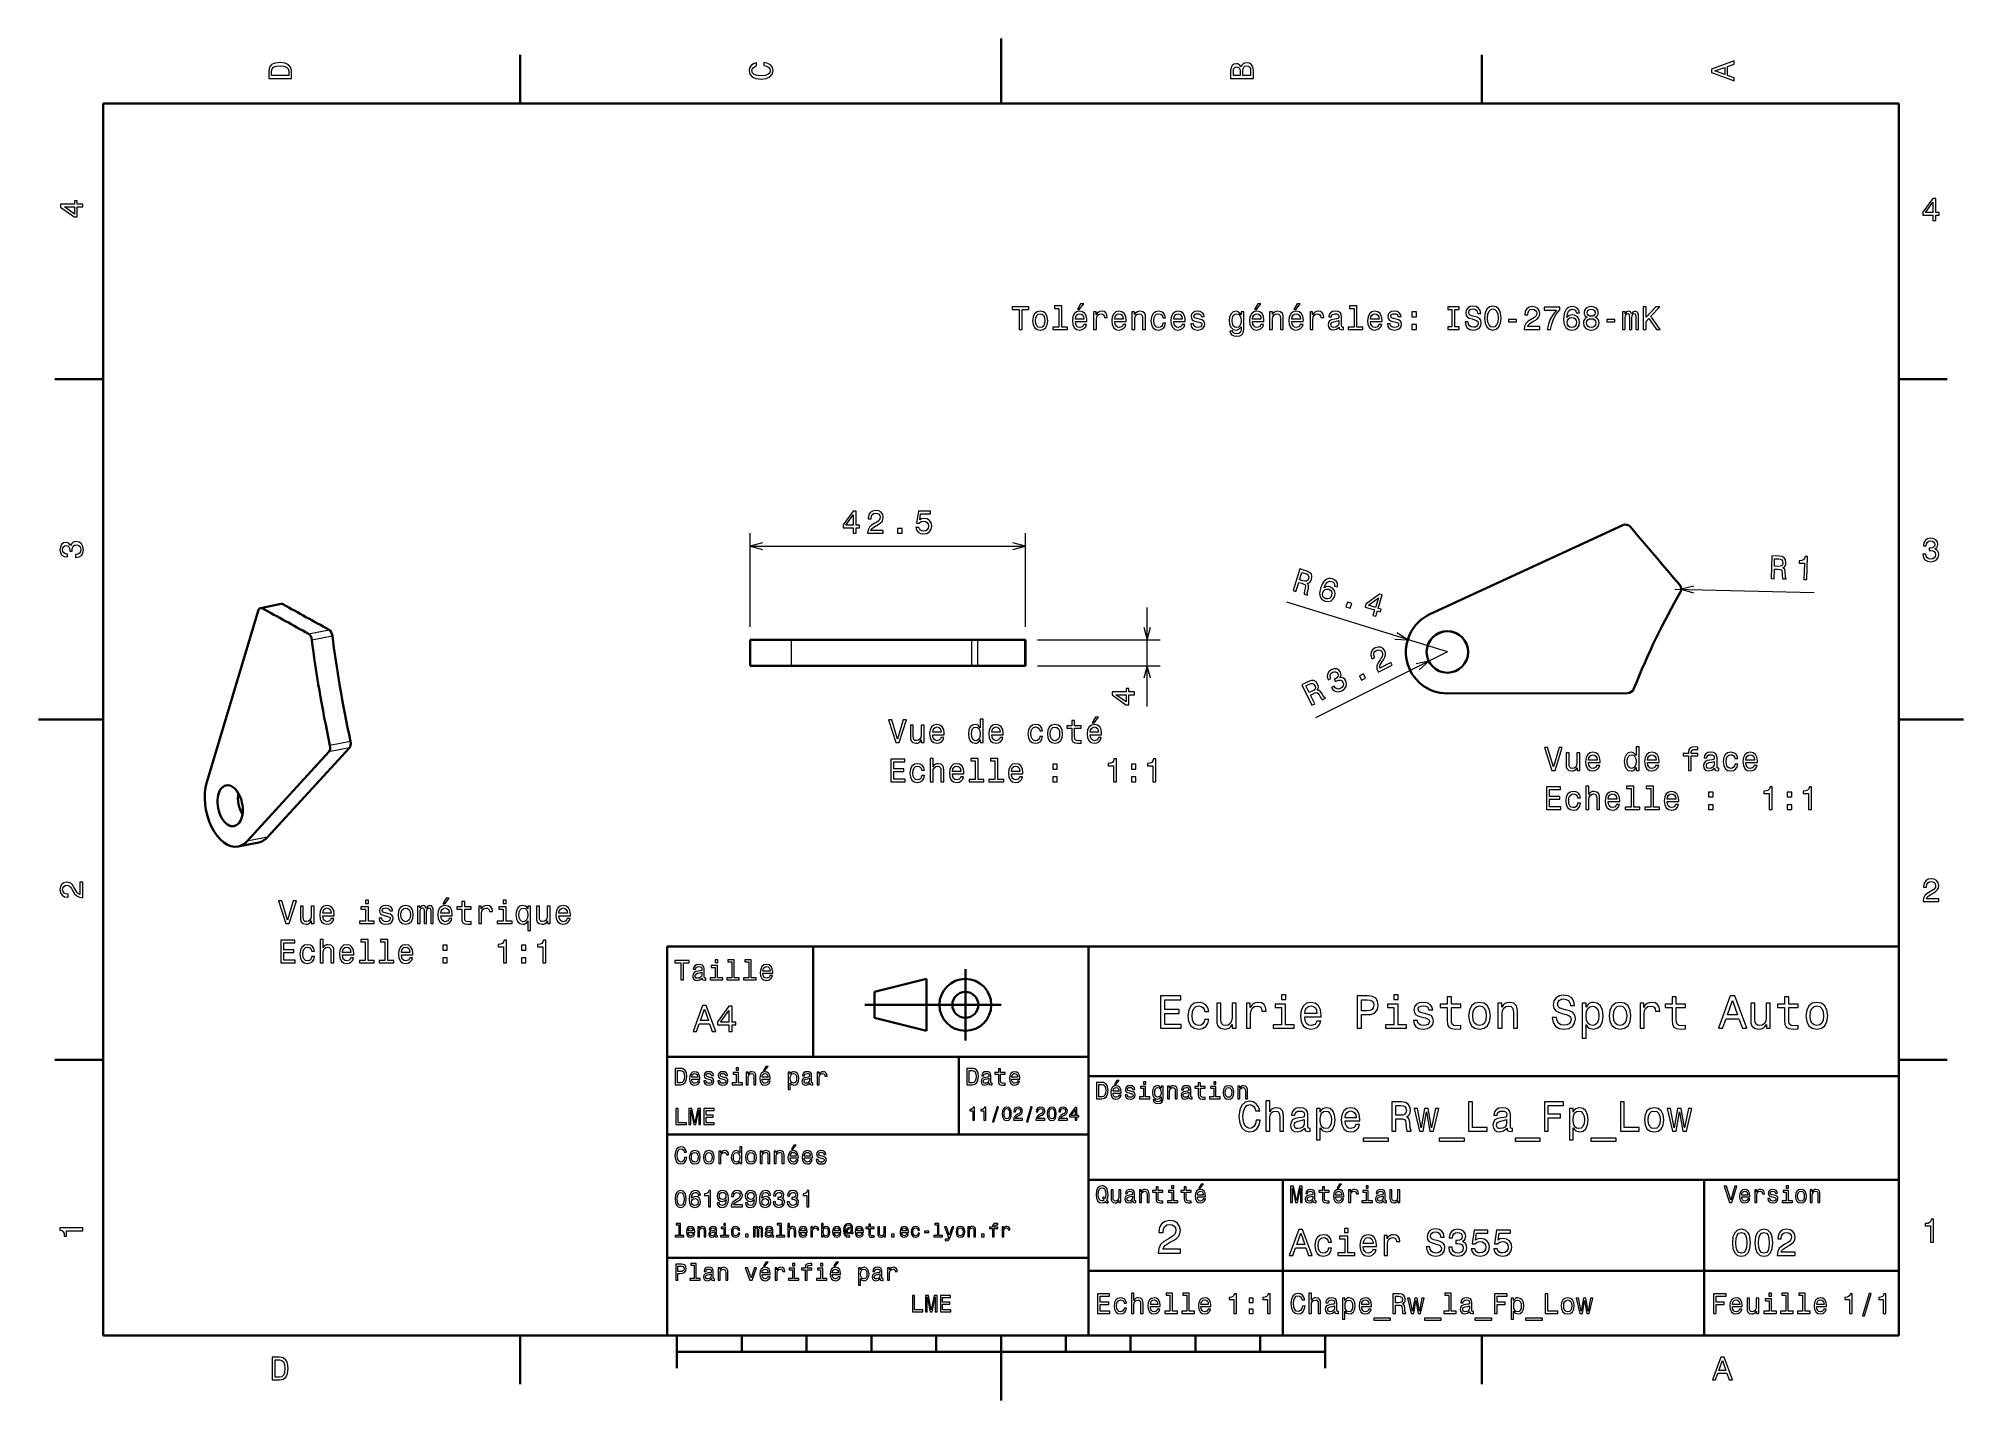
# Model space of a CAD drawing. Extents: x 0 to 297, y 0 to 210.
import ezdxf

# ---------------------------------------------------------------- set-up
doc = ezdxf.new("R2010")
doc.units = 0

msp = doc.modelspace()

# ---------------------------------------------------------------- linework, layer by layer
at = {"color": 7, "lineweight": 35, "ltscale": 0.25}
for p, q in [((148.5, 200), (148.5, 210)), ((10, 105), (0, 105)), ((287, 105), (297, 105)), ((192, 10), (192, 20)), ((148.5, 10), (148.5, 0))]:
    msp.add_line(p, q, dxfattribs=at)
at = {"color": 7, "lineweight": 35, "ltscale": 0.1875}
for p, q in [((74.300003, 200), (74.300003, 207.5)), ((222.699997, 200), (222.699997, 207.5)), ((10, 157.5), (2.5, 157.5)), ((287, 157.5), (294.5, 157.5)), ((10, 52.5), (2.5, 52.5)), ((287, 52.5), (294.5, 52.5)), ((74.300003, 10), (74.300003, 2.5)), ((222.699997, 10), (222.699997, 2.5))]:
    msp.add_line(p, q, dxfattribs=at)
at = {"color": 7, "lineweight": 35}
for p, q in [((287, 200), (10, 200)), ((10, 200), (10, 10)), ((287, 10), (287, 200)), ((214.685913, 121.222473), (244.429321, 134.967102)), ((25.974854, 95.345688), (33.90332, 121.776993)), ((143.974976, 117.287933), (116.174438, 117.287933)), ((143.974976, 113.287933), (116.174438, 113.287933)), ((245.184814, 109.072693), (217.384399, 109.012756)), ((97, 10), (97, 70)), ((97, 70), (287, 70)), ((162, 10), (162, 70)), ((287, 70), (287, 10)), ((127.5, 61), (148.5, 61)), ((97, 53), (162, 53)), ((162, 50), (287, 50)), ((97, 41), (162, 41)), ((162, 34), (287, 34)), ((257, 10), (257, 34)), ((97, 22), (162, 22)), ((162, 20), (287, 20)), ((10, 10), (287, 10)), ((97, 10), (287, 10)), ((98.5, 7.5), (198.5, 7.5))]:
    msp.add_line(p, q, dxfattribs=at)
at = {"color": 7, "lineweight": 13, "ltscale": 0.360513}
for p, q in [((109.774414, 119.287933), (109.774414, 133.708435)), ((152.272461, 119.287933), (152.272461, 133.708435))]:
    msp.add_line(p, q, dxfattribs=at)
at = {"color": 7, "lineweight": 13}
for p, q in [((109.774414, 131.708435), (152.272461, 131.708435)), ((252.447876, 125.098877), (273.942383, 124.55719)), ((217.370605, 115.412781), (192.585938, 123.082092)), ((217.370605, 115.412781), (197.019653, 105.257385))]:
    msp.add_line(p, q, dxfattribs=at)
at = {"color": 7, "lineweight": 35, "ltscale": 0.080713}
for p, q in [((37.436279, 122.81665), (34.269531, 122.188141)), ((30.810913, 85.421936), (33.977661, 86.050446))]:
    msp.add_line(p, q, dxfattribs=at)
at = {"color": 7, "lineweight": 13, "ltscale": 0.08071}
msp.add_line((37.714844, 122.765045), (34.548218, 122.136536), dxfattribs=at)
at = {"color": 7, "lineweight": 13, "ltscale": 0.381653}
msp.add_line((171.071655, 107.021805), (171.071655, 122.287933), dxfattribs=at)
at = {"color": 7, "lineweight": 13, "ltscale": 0.080713}
for p, q in [((41.657715, 118.219406), (44.824463, 118.847931)), ((42.173706, 117.282471), (45.340454, 117.91098)), ((48.137085, 101.616547), (44.970337, 100.988037)), ((47.971436, 100.623947), (44.804688, 99.995438)), ((35.347412, 86.859238), (32.180664, 86.230713))]:
    msp.add_line(p, q, dxfattribs=at)
at = {"color": 7, "lineweight": 35, "ltscale": 0.160001}
for p, q in [((109.774414, 117.287933), (116.174438, 117.287933)), ((109.774414, 113.287933), (116.174438, 113.287933))]:
    msp.add_line(p, q, dxfattribs=at)
at = {"color": 7, "lineweight": 35, "ltscale": 0.1}
for p, q in [((109.774414, 117.287933), (109.774414, 113.287933)), ((152.272461, 117.287933), (152.272461, 113.287933)), ((129, 59), (129, 63))]:
    msp.add_line(p, q, dxfattribs=at)
at = {"color": 7, "lineweight": 13, "ltscale": 0.1}
for p, q in [((116.174438, 113.287933), (116.174438, 117.287933)), ((143.974976, 113.287933), (143.974976, 117.287933)), ((144.901733, 113.287933), (144.901733, 117.287933)), ((152.134033, 117.287933), (152.134033, 113.287933))]:
    msp.add_line(p, q, dxfattribs=at)
at = {"color": 7, "lineweight": 35, "ltscale": 0.023169}
for p, q in [((143.974976, 117.287933), (144.901733, 117.287933)), ((143.974976, 113.287933), (144.901733, 113.287933))]:
    msp.add_line(p, q, dxfattribs=at)
at = {"color": 7, "lineweight": 35, "ltscale": 0.180807}
for p, q in [((144.901733, 117.287933), (152.134033, 117.287933)), ((144.901733, 113.287933), (152.134033, 113.287933))]:
    msp.add_line(p, q, dxfattribs=at)
at = {"color": 7, "lineweight": 35, "ltscale": 0.003461}
for p, q in [((152.134033, 117.287933), (152.272461, 117.287933)), ((152.134033, 113.287933), (152.272461, 113.287933))]:
    msp.add_line(p, q, dxfattribs=at)
at = {"color": 7, "lineweight": 13, "ltscale": 0.473441}
for p, q in [((154.134033, 117.287933), (173.071655, 117.287933)), ((154.134033, 113.287933), (173.071655, 113.287933))]:
    msp.add_line(p, q, dxfattribs=at)
at = {"color": 7, "lineweight": 35, "ltscale": 0.253098}
msp.add_line((111.074463, 113.287933), (121.198364, 113.287933), dxfattribs=at)
at = {"color": 7, "lineweight": 35, "ltscale": 0.253101}
msp.add_line((111.150391, 113.287933), (121.274414, 113.287933), dxfattribs=at)
at = {"color": 7, "lineweight": 35, "ltscale": 0.466927}
for p, q in [((44.804688, 99.995438), (32.180664, 86.230713)), ((47.971436, 100.623947), (35.347412, 86.859238))]:
    msp.add_line(p, q, dxfattribs=at)
at = {"color": 7, "lineweight": 35, "ltscale": 0.425}
msp.add_line((119.5, 53), (119.5, 70), dxfattribs=at)
at = {"color": 7, "lineweight": 35, "ltscale": 0.275}
msp.add_line((143, 55.5), (143, 66.5), dxfattribs=at)
at = {"color": 7, "lineweight": 35, "ltscale": 0.206155}
for p, q in [((129, 63), (137, 65)), ((137, 57), (129, 59))]:
    msp.add_line(p, q, dxfattribs=at)
at = {"color": 7, "lineweight": 35, "ltscale": 0.2}
msp.add_line((137, 65), (137, 57), dxfattribs=at)
at = {"color": 7, "lineweight": 35, "ltscale": 0.3}
msp.add_line((142, 41), (142, 53), dxfattribs=at)
at = {"color": 7, "lineweight": 35, "ltscale": 0.35}
msp.add_line((192, 20), (192, 34), dxfattribs=at)
at = {"color": 7, "lineweight": 35, "ltscale": 0.125}
for p, q in [((98.5, 10), (98.5, 5)), ((198.5, 10), (198.5, 5))]:
    msp.add_line(p, q, dxfattribs=at)
at = {"color": 7, "lineweight": 35, "ltscale": 0.0625}
for p, q in [((108.5, 10), (108.5, 7.5)), ((118.5, 10), (118.5, 7.5)), ((128.5, 10), (128.5, 7.5)), ((138.5, 10), (138.5, 7.5)), ((158.5, 10), (158.5, 7.5)), ((168.5, 10), (168.5, 7.5)), ((178.5, 10), (178.5, 7.5)), ((188.5, 10), (188.5, 7.5))]:
    msp.add_line(p, q, dxfattribs=at)
at = {"color": 7, "lineweight": 13}
for points in [[(35.533215, 204.994965), (35.533215, 203.829971), (39.033215, 203.829971), (39.033215, 204.994965), (38.922264, 205.544678), (38.584366, 205.953171), (38.034657, 206.205338), (37.283215, 206.296112), (36.516644, 206.215424), (36.21405, 206.114563), (35.971977, 205.973343), (35.644165, 205.56485), (35.563473, 205.297562)], [(35.951801, 204.959656), (36.027451, 205.342941), (36.259438, 205.605194), (36.672985, 205.761536), (37.283215, 205.811966), (37.873272, 205.756485), (38.286816, 205.600143), (38.533936, 205.332855), (38.614628, 204.959656), (38.614628, 204.298996), (35.951801, 204.298996)], [(111.93206, 205.817017), (112.35569, 205.716141), (112.658287, 205.549713), (112.844887, 205.317734), (112.905403, 205.045395), (112.814629, 204.71759), (112.54229, 204.460388), (112.098488, 204.28891), (111.483215, 204.233429), (110.872986, 204.28891), (110.424141, 204.455338), (110.151802, 204.71254), (110.055984, 205.045395), (110.106415, 205.287476), (110.247627, 205.494247), (110.474571, 205.655624), (110.787247, 205.766571), (110.787247, 206.245682), (110.308144, 206.094391), (109.94503, 205.832138), (109.718086, 205.474075), (109.637398, 205.045395), (109.763474, 204.510818), (110.116501, 204.10231), (110.696472, 203.840057), (111.483215, 203.749283), (112.269958, 203.840057), (112.84993, 204.10231), (113.208, 204.510818), (113.329041, 205.045395), (113.233215, 205.51442), (112.965927, 205.892654), (112.527161, 206.159943), (111.93206, 206.301163)], [(185.542007, 205.630417), (185.249496, 205.983429), (185.052811, 206.074219), (184.81073, 206.104477), (184.432495, 206.03891), (184.160156, 205.842224), (183.993729, 205.524506), (183.933212, 205.080704), (183.933212, 203.835022), (187.433212, 203.835022), (187.433212, 205.151306), (187.36261, 205.620331), (187.155838, 205.968307), (186.828018, 206.185165), (186.384216, 206.260818), (186.08667, 206.215424), (185.839554, 206.094391), (185.65799, 205.897705)], [(185.385666, 204.984879), (185.385666, 204.298996), (184.351807, 204.298996), (184.351807, 205.025223), (184.382065, 205.297562), (184.472839, 205.489197), (184.629181, 205.605194), (184.86116, 205.645538), (185.093155, 205.600143), (185.254532, 205.479111), (185.355408, 205.272339)], [(187.014618, 205.095825), (187.014618, 204.298996), (185.809296, 204.298996), (185.809296, 205.050446), (185.844589, 205.368164), (185.9505, 205.595108), (186.132065, 205.731277), (186.394302, 205.776657), (186.671692, 205.731277), (186.863327, 205.605194), (186.979324, 205.393372)], [(261.633209, 203.466858), (261.633209, 203.930847), (260.604401, 204.298996), (260.604401, 205.695969), (261.633209, 206.064133), (261.633209, 206.538193), (258.128174, 205.257217), (258.128174, 204.742798)], [(260.17572, 204.460388), (258.632477, 205), (260.17572, 205.539627)], [(6.833213, 184.02739), (6.833213, 184.481277), (5.965778, 184.481277), (5.965778, 184.98056), (5.56232, 184.98056), (5.56232, 184.481277), (3.408862, 184.481277), (3.408862, 184.022339), (5.521974, 182.489197), (5.965778, 182.489197), (5.965778, 184.02739)], [(292.277374, 181.916794), (292.731262, 181.916794), (292.731262, 182.784225), (293.23056, 182.784225), (293.23056, 183.187683), (292.731262, 183.187683), (292.731262, 185.341141), (292.272339, 185.341141), (290.739197, 183.228027), (290.739197, 182.784225), (292.277374, 182.784225)], [(291.162842, 183.187683), (292.277374, 184.756134), (292.277374, 183.187683)], [(5.56232, 182.912827), (3.993876, 184.02739), (5.56232, 184.02739)], [(151.286026, 165.143372), (151.75, 165.143372), (151.75, 168.219742), (152.809082, 168.219742), (152.809082, 168.643372), (150.221909, 168.643372), (150.221909, 168.219742), (151.286026, 168.219742)], [(153.378967, 166.494949), (153.459656, 165.879684), (153.69165, 165.425797), (154.059799, 165.143372), (154.554031, 165.047546), (155.043228, 165.143372), (155.411377, 165.420746), (155.643372, 165.874634), (155.729111, 166.494949), (155.643372, 167.110229), (155.411377, 167.569168), (155.043228, 167.846542), (154.554031, 167.947403), (154.059799, 167.846542), (153.69165, 167.564117), (153.459656, 167.110229)], [(153.832855, 166.5), (153.878235, 166.953888), (154.019455, 167.281708), (154.246399, 167.483429), (154.554031, 167.554031), (154.856628, 167.483429), (155.083572, 167.286743), (155.224777, 166.953888), (155.275223, 166.5), (155.224777, 166.041061), (155.083572, 165.708206), (154.856628, 165.506485), (154.554031, 165.440918), (154.246399, 165.506485), (154.019455, 165.708206), (153.878235, 166.041061)], [(157.42868, 168.391205), (157.42868, 165.516571), (156.515854, 165.516571), (156.515854, 165.143372), (158.780258, 165.143372), (158.780258, 165.516571), (157.872482, 165.516571), (157.872482, 168.764404), (156.732712, 168.764404), (156.732712, 168.391205)], [(159.970459, 166.368881), (161.745682, 166.368881), (161.750717, 166.575653), (161.670029, 167.155624), (161.44812, 167.58934), (161.095108, 167.851578), (160.626083, 167.947403), (160.167145, 167.846542), (159.814117, 167.564117), (159.587173, 167.105194), (159.506485, 166.5), (159.582138, 165.879684), (159.809082, 165.425797), (160.157059, 165.143372), (160.610947, 165.047546), (161.004318, 165.113113), (161.327087, 165.284576), (161.564117, 165.556915), (161.700287, 165.920029), (161.261536, 165.920029), (161.170746, 165.718292), (161.039627, 165.567001), (160.666428, 165.445969), (160.378967, 165.501434), (160.162109, 165.677948), (160.020889, 165.965424), (159.970459, 166.353745)], [(159.970459, 166.742081), (160.02594, 167.090057), (160.162109, 167.34726), (160.368881, 167.503601), (160.641205, 167.559082), (160.908508, 167.503601), (161.11528, 167.34726), (161.241348, 167.090057), (161.286743, 166.742081)], [(160.278091, 168.219742), (160.575653, 168.219742), (161.276657, 169.077087), (160.782425, 169.077087)], [(162.784576, 165.143372), (163.228394, 165.143372), (163.228394, 166.691635), (163.273773, 167.064835), (163.409943, 167.332138), (163.631851, 167.493515), (163.929398, 167.548996), (164.151291, 167.513687), (164.317719, 167.412827), (164.418594, 167.241348), (164.453888, 167.009369), (164.90274, 167.009369), (164.842224, 167.417862), (164.675797, 167.710373), (164.398422, 167.886887), (164.020172, 167.947403), (163.76297, 167.907059), (163.541061, 167.806198), (163.344376, 167.63472), (163.188034, 167.40274), (163.188034, 167.851578), (162.784576, 167.851578)], [(166.042511, 166.368881), (167.817719, 166.368881), (167.822769, 166.575653), (167.742081, 167.155624), (167.520172, 167.58934), (167.167145, 167.851578), (166.69812, 167.947403), (166.239197, 167.846542), (165.886169, 167.564117), (165.659225, 167.105194), (165.578537, 166.5), (165.654175, 165.879684), (165.881119, 165.425797), (166.229111, 165.143372), (166.682999, 165.047546), (167.07637, 165.113113), (167.399139, 165.284576), (167.636169, 165.556915), (167.772339, 165.920029), (167.333572, 165.920029), (167.242798, 165.718292), (167.111664, 165.567001), (166.73848, 165.445969), (166.451004, 165.501434), (166.234146, 165.677948), (166.092941, 165.965424), (166.042511, 166.353745)], [(166.042511, 166.742081), (166.097977, 167.090057), (166.234146, 167.34726), (166.440918, 167.503601), (166.713257, 167.559082), (166.980545, 167.503601), (167.187317, 167.34726), (167.3134, 167.090057), (167.358795, 166.742081)], [(168.690201, 165.143372), (169.134003, 165.143372), (169.134003, 166.706772), (169.179398, 167.064835), (169.325653, 167.327087), (169.552597, 167.48848), (169.855194, 167.548996), (170.09726, 167.498566), (170.248566, 167.362396), (170.324203, 167.135452), (170.349426, 166.832855), (170.349426, 165.143372), (170.793228, 165.143372), (170.793228, 166.92363), (170.773056, 167.281708), (170.682281, 167.579254), (170.384735, 167.851578), (169.920746, 167.947403), (169.663544, 167.912109), (169.446686, 167.816284), (169.260086, 167.654892), (169.113831, 167.438034), (169.113831, 167.851578), (168.690201, 167.851578)], [(173.451004, 166.953888), (173.889771, 166.953888), (173.798996, 167.357346), (173.582138, 167.675079), (173.244232, 167.871765), (172.805481, 167.947403), (172.32132, 167.846542), (171.953171, 167.564117), (171.721191, 167.105194), (171.640488, 166.489914), (171.716141, 165.879684), (171.943085, 165.425797), (172.301147, 165.143372), (172.790344, 165.047546), (173.22406, 165.123199), (173.561966, 165.335007), (173.793945, 165.667862), (173.894806, 166.111664), (173.471191, 166.111664), (173.395538, 165.829254), (173.254318, 165.617432), (173.052597, 165.486313), (172.805481, 165.445969), (172.497833, 165.51152), (172.27594, 165.713257), (172.139771, 166.041061), (172.094376, 166.505035), (172.139771, 166.958939), (172.280975, 167.286743), (172.507935, 167.48848), (172.805481, 167.559082), (173.067719, 167.513687), (173.264404, 167.39769), (173.395538, 167.206055)], [(175.150574, 166.368881), (176.925797, 166.368881), (176.930832, 166.575653), (176.850143, 167.155624), (176.628235, 167.58934), (176.275223, 167.851578), (175.806198, 167.947403), (175.34726, 167.846542), (174.994232, 167.564117), (174.767288, 167.105194), (174.6866, 166.5), (174.762253, 165.879684), (174.989197, 165.425797), (175.337173, 165.143372), (175.791061, 165.047546), (176.184433, 165.113113), (176.507202, 165.284576), (176.744232, 165.556915), (176.880402, 165.920029), (176.44165, 165.920029), (176.350861, 165.718292), (176.219742, 165.567001), (175.846542, 165.445969), (175.559082, 165.501434), (175.342224, 165.677948), (175.201004, 165.965424), (175.150574, 166.353745)], [(175.150574, 166.742081), (175.206055, 167.090057), (175.342224, 167.34726), (175.548996, 167.503601), (175.82132, 167.559082), (176.088623, 167.503601), (176.295395, 167.34726), (176.421478, 167.090057), (176.466858, 166.742081)], [(179.124634, 166.721909), (178.695969, 166.822769), (178.378235, 166.938766), (178.272339, 167.175797), (178.302597, 167.342224), (178.408508, 167.463257), (178.579971, 167.53891), (178.827087, 167.569168), (179.064117, 167.53891), (179.250717, 167.44812), (179.371765, 167.311966), (179.422195, 167.130402), (179.855911, 167.130402), (179.855911, 167.140488), (179.780258, 167.468292), (179.573486, 167.72551), (179.250717, 167.886887), (178.827087, 167.947403), (178.398407, 167.886887), (178.085739, 167.720459), (177.889053, 167.473343), (177.828522, 167.16066), (177.873917, 166.858063), (178.015137, 166.646255), (178.247116, 166.494949), (178.585022, 166.389053), (179.079254, 166.268005), (179.381836, 166.141937), (179.46254, 166.041061), (179.492798, 165.889771), (179.447403, 165.703171), (179.32637, 165.561966), (179.129684, 165.471176), (178.867432, 165.440918), (178.590057, 165.471176), (178.388336, 165.577087), (178.252167, 165.748566), (178.196686, 165.985596), (177.768005, 165.985596), (177.838623, 165.582138), (178.045395, 165.289627), (178.373199, 165.113113), (178.827087, 165.047546), (179.301147, 165.113113), (179.649139, 165.289627), (179.860947, 165.572052), (179.9366, 165.940201), (179.881119, 166.257919), (179.724777, 166.474777), (179.467575, 166.615997)], [(185.978394, 165.264404), (185.978394, 167.851578), (185.554749, 167.851578), (185.554749, 167.412827), (185.206772, 167.811234), (184.994949, 167.912109), (184.757919, 167.947403), (184.329254, 167.846542), (183.996399, 167.564117), (183.779541, 167.110229), (183.703888, 166.5), (183.779541, 165.88472), (183.996399, 165.430832), (184.329254, 165.143372), (184.757919, 165.047546), (185, 165.082855), (185.201721, 165.17363), (185.554749, 165.556915), (185.554749, 165.17363), (185.514404, 164.871033), (185.403458, 164.654175), (185.191635, 164.528091), (184.873917, 164.482712), (184.596542, 164.51297), (184.399857, 164.588623), (184.283859, 164.719742), (184.248566, 164.896255), (183.819885, 164.896255), (183.819885, 164.876083), (183.885437, 164.553314), (184.087173, 164.311234), (184.409943, 164.154892), (184.848694, 164.099426), (185.373199, 164.175079), (185.721176, 164.386887), (185.917862, 164.755051)], [(184.162827, 166.5), (184.208206, 166.948853), (184.344376, 167.281708), (184.556198, 167.478394), (184.838623, 167.548996), (185.136169, 167.478394), (185.358063, 167.281708), (185.494232, 166.948853), (185.544662, 166.5), (185.494232, 166.041061), (185.358063, 165.713257), (185.136169, 165.51152), (184.838623, 165.445969), (184.556198, 165.51152), (184.344376, 165.713257), (184.208206, 166.046112)], [(187.294662, 166.368881), (189.069885, 166.368881), (189.074921, 166.575653), (188.994232, 167.155624), (188.772339, 167.58934), (188.419312, 167.851578), (187.950287, 167.947403), (187.491348, 167.846542), (187.138321, 167.564117), (186.911377, 167.105194), (186.830688, 166.5), (186.906342, 165.879684), (187.133286, 165.425797), (187.481262, 165.143372), (187.93515, 165.047546), (188.328522, 165.113113), (188.651291, 165.284576), (188.888321, 165.556915), (189.02449, 165.920029), (188.585724, 165.920029), (188.494949, 165.718292), (188.363831, 165.567001), (187.990631, 165.445969), (187.703171, 165.501434), (187.486313, 165.677948), (187.345093, 165.965424), (187.294662, 166.353745)], [(187.294662, 166.742081), (187.350143, 167.090057), (187.486313, 167.34726), (187.693085, 167.503601), (187.965424, 167.559082), (188.232712, 167.503601), (188.439484, 167.34726), (188.565552, 167.090057), (188.610947, 166.742081)], [(187.602295, 168.219742), (187.899857, 168.219742), (188.600861, 169.077087), (188.106628, 169.077087)], [(189.942352, 165.143372), (190.386169, 165.143372), (190.386169, 166.706772), (190.431549, 167.064835), (190.577805, 167.327087), (190.804749, 167.48848), (191.107346, 167.548996), (191.349426, 167.498566), (191.500717, 167.362396), (191.57637, 167.135452), (191.601578, 166.832855), (191.601578, 165.143372), (192.04538, 165.143372), (192.04538, 166.92363), (192.025208, 167.281708), (191.934433, 167.579254), (191.636887, 167.851578), (191.172913, 167.947403), (190.91571, 167.912109), (190.698853, 167.816284), (190.512238, 167.654892), (190.365997, 167.438034), (190.365997, 167.851578), (189.942352, 167.851578)], [(193.366714, 166.368881), (195.141922, 166.368881), (195.146973, 166.575653), (195.066284, 167.155624), (194.844376, 167.58934), (194.491348, 167.851578), (194.022339, 167.947403), (193.5634, 167.846542), (193.210373, 167.564117), (192.983429, 167.105194), (192.90274, 166.5), (192.978378, 165.879684), (193.205322, 165.425797), (193.553314, 165.143372), (194.007202, 165.047546), (194.400574, 165.113113), (194.723343, 165.284576), (194.960373, 165.556915), (195.096542, 165.920029), (194.657776, 165.920029), (194.567001, 165.718292), (194.435883, 165.567001), (194.062683, 165.445969), (193.775208, 165.501434), (193.55835, 165.677948), (193.417145, 165.965424), (193.366714, 166.353745)], [(193.366714, 166.742081), (193.42218, 167.090057), (193.55835, 167.34726), (193.765121, 167.503601), (194.03746, 167.559082), (194.304749, 167.503601), (194.51152, 167.34726), (194.637604, 167.090057), (194.682983, 166.742081)], [(193.674347, 168.219742), (193.971893, 168.219742), (194.672913, 169.077087), (194.178665, 169.077087)], [(196.180832, 165.143372), (196.624634, 165.143372), (196.624634, 166.691635), (196.670029, 167.064835), (196.806183, 167.332138), (197.028091, 167.493515), (197.325638, 167.548996), (197.547546, 167.513687), (197.713974, 167.412827), (197.814835, 167.241348), (197.850143, 167.009369), (198.298981, 167.009369), (198.238464, 167.417862), (198.072037, 167.710373), (197.794662, 167.886887), (197.416412, 167.947403), (197.15921, 167.907059), (196.937317, 167.806198), (196.740631, 167.63472), (196.58429, 167.40274), (196.58429, 167.851578), (196.180832, 167.851578)], [(200.65921, 165.496399), (200.65921, 165.481262), (200.684433, 165.309799), (200.760071, 165.188766), (201.077805, 165.092941), (201.324921, 165.133286), (201.324921, 165.476227), (201.219009, 165.46109), (201.077805, 165.526657), (201.052582, 165.728394), (201.052582, 167.130402), (200.992065, 167.48848), (200.815552, 167.740631), (200.507919, 167.891937), (200.074203, 167.947403), (199.650574, 167.886887), (199.337891, 167.715424), (199.141205, 167.44812), (199.075638, 167.095108), (199.075638, 167.064835), (199.47406, 167.064835), (199.509369, 167.276657), (199.620316, 167.427948), (199.801865, 167.518738), (200.059067, 167.554031), (200.306183, 167.528824), (200.482697, 167.453171), (200.588608, 167.322052), (200.623917, 167.140488), (200.603745, 166.92868), (200.523041, 166.822769), (200.32132, 166.772339), (199.943085, 166.731995), (199.509369, 166.641205), (199.201721, 166.479828), (199.020172, 166.227661), (198.964691, 165.854462), (199.015121, 165.521606), (199.171463, 165.27449), (199.42363, 165.118149), (199.771606, 165.062683), (200.240631, 165.168594)], [(200.60878, 166.091492), (200.548264, 165.829254), (200.386887, 165.627518), (200.144806, 165.496399), (199.84726, 165.451004), (199.655609, 165.476227), (199.51944, 165.556915), (199.433716, 165.69812), (199.408493, 165.894806), (199.428665, 166.07132), (199.509369, 166.197403), (199.832123, 166.338623), (200.240631, 166.399139), (200.60878, 166.520172)], [(202.969009, 168.391205), (202.969009, 165.516571), (202.056183, 165.516571), (202.056183, 165.143372), (204.320602, 165.143372), (204.320602, 165.516571), (203.412811, 165.516571), (203.412811, 168.764404), (202.273041, 168.764404), (202.273041, 168.391205)], [(205.510803, 166.368881), (207.286011, 166.368881), (207.291061, 166.575653), (207.210358, 167.155624), (206.988464, 167.58934), (206.635437, 167.851578), (206.166412, 167.947403), (205.707489, 167.846542), (205.354462, 167.564117), (205.127518, 167.105194), (205.046814, 166.5), (205.122467, 165.879684), (205.349411, 165.425797), (205.697403, 165.143372), (206.151291, 165.047546), (206.544662, 165.113113), (206.867432, 165.284576), (207.104462, 165.556915), (207.240631, 165.920029), (206.801865, 165.920029), (206.71109, 165.718292), (206.579956, 165.567001), (206.206757, 165.445969), (205.919296, 165.501434), (205.702438, 165.677948), (205.561234, 165.965424), (205.510803, 166.353745)], [(205.510803, 166.742081), (205.566269, 167.090057), (205.702438, 167.34726), (205.90921, 167.503601), (206.181549, 167.559082), (206.448837, 167.503601), (206.655609, 167.34726), (206.781693, 167.090057), (206.827087, 166.742081)], [(209.484863, 166.721909), (209.056183, 166.822769), (208.738464, 166.938766), (208.632553, 167.175797), (208.662811, 167.342224), (208.768723, 167.463257), (208.940186, 167.53891), (209.187317, 167.569168), (209.424347, 167.53891), (209.610947, 167.44812), (209.731979, 167.311966), (209.78241, 167.130402), (210.216125, 167.130402), (210.216125, 167.140488), (210.140472, 167.468292), (209.933716, 167.72551), (209.610947, 167.886887), (209.187317, 167.947403), (208.758636, 167.886887), (208.445953, 167.720459), (208.249268, 167.473343), (208.188751, 167.16066), (208.234146, 166.858063), (208.375351, 166.646255), (208.60733, 166.494949), (208.945236, 166.389053), (209.439468, 166.268005), (209.742065, 166.141937), (209.822754, 166.041061), (209.853012, 165.889771), (209.807632, 165.703171), (209.686584, 165.561966), (209.489899, 165.471176), (209.227661, 165.440918), (208.950287, 165.471176), (208.74855, 165.577087), (208.612381, 165.748566), (208.556915, 165.985596), (208.128235, 165.985596), (208.198837, 165.582138), (208.405609, 165.289627), (208.733429, 165.113113), (209.187317, 165.047546), (209.661377, 165.113113), (210.009354, 165.289627), (210.221176, 165.572052), (210.296814, 165.940201), (210.241348, 166.257919), (210.085007, 166.474777), (209.827805, 166.615997)], [(211.890472, 167.100143), (212.586441, 167.100143), (212.586441, 167.851578), (211.890472, 167.851578)], [(218.078522, 165.567001), (217.432983, 165.567001), (217.432983, 165.143372), (219.188019, 165.143372), (219.188019, 165.567001), (218.542496, 165.567001), (218.542496, 168.219742), (219.188019, 168.219742), (219.188019, 168.643372), (217.432983, 168.643372), (217.432983, 168.219742), (218.078522, 168.219742)], [(220.549713, 166.298264), (220.090759, 166.298264), (220.191635, 165.763687), (220.443787, 165.370316), (220.832123, 165.133286), (221.356628, 165.047546), (221.876068, 165.128235), (222.264404, 165.350143), (222.51152, 165.69812), (222.602295, 166.157059), (222.526642, 166.570602), (222.314835, 166.837891), (221.971893, 167.014404), (221.51297, 167.145538), (221.119598, 167.241348), (220.862381, 167.35231), (220.716125, 167.513687), (220.670746, 167.765854), (220.716125, 167.992798), (220.84726, 168.164261), (221.048981, 168.280258), (221.326355, 168.320602), (221.60878, 168.270172), (221.830688, 168.134003), (221.976929, 167.907059), (222.047546, 167.599426), (222.50647, 167.599426), (222.50647, 167.609512), (222.425781, 168.083572), (222.188751, 168.4366), (221.815552, 168.658508), (221.311234, 168.734146), (220.85733, 168.658508), (220.504303, 168.446686), (220.277374, 168.118881), (220.196686, 167.695251), (220.262238, 167.317001), (220.453888, 167.059799), (220.75647, 166.888321), (221.170013, 166.757202), (221.578522, 166.641205), (221.886169, 166.530258), (222.072754, 166.368881), (222.138321, 166.106628), (222.077805, 165.83934), (221.921463, 165.637604), (221.684433, 165.51152), (221.376801, 165.471176), (221.033844, 165.526657), (220.771606, 165.688034), (220.605179, 165.950287)], [(223.086456, 166.893372), (223.177231, 166.106628), (223.439484, 165.526657), (223.847977, 165.168594), (224.382568, 165.047546), (224.912109, 165.168594), (225.325653, 165.526657), (225.582855, 166.106628), (225.678665, 166.893372), (225.582855, 167.675079), (225.471893, 167.992798), (225.325653, 168.255035), (224.912109, 168.613113), (224.659943, 168.703888), (224.382568, 168.739197), (223.842926, 168.613113), (223.434433, 168.260086), (223.177231, 167.680115)], [(223.570602, 166.893372), (223.626068, 167.503601), (223.792511, 167.952454), (224.049713, 168.224777), (224.382568, 168.320602), (224.710358, 168.224777), (224.967575, 167.947403), (225.134003, 167.498566), (225.194519, 166.893372), (225.134003, 166.283142), (224.967575, 165.83429), (224.710358, 165.561966), (224.382568, 165.471176), (224.049713, 165.561966), (223.792511, 165.83429), (223.626068, 166.278091)], [(226.80835, 166.298264), (228.028809, 166.298264), (228.028809, 166.696686), (226.80835, 166.696686)], [(229.22406, 165.143372), (231.629684, 165.143372), (231.629684, 165.577087), (229.728394, 165.577087), (229.83429, 165.814117), (230.015854, 166.010803), (230.575653, 166.368881), (230.873199, 166.520172), (231.206055, 166.73703), (231.443085, 166.989197), (231.579254, 167.286743), (231.629684, 167.624634), (231.543945, 168.048264), (231.306915, 168.381119), (230.943802, 168.592941), (230.474792, 168.668594), (229.990631, 168.582855), (229.622482, 168.345825), (229.385437, 167.967575), (229.304749, 167.468292), (229.304749, 167.39769), (229.763687, 167.39769), (229.763687, 167.438034), (229.809082, 167.780975), (229.945251, 168.033142), (230.162109, 168.194519), (230.44957, 168.25), (230.742065, 168.19957), (230.958923, 168.073486), (231.100143, 167.876801), (231.150574, 167.629684), (231.115265, 167.39769), (231.019455, 167.201004), (230.858063, 167.029541), (230.636169, 166.878235), (230.338623, 166.716858), (229.844391, 166.404175), (229.496399, 166.07132), (229.289627, 165.667862), (229.22406, 165.158508)], [(232.789627, 165.143372), (233.298996, 165.143372), (233.465424, 165.97551), (233.757935, 166.752167), (234.171478, 167.473343), (234.71109, 168.149139), (234.71109, 168.567719), (232.310516, 168.567719), (232.310516, 168.108795), (234.226959, 168.108795), (233.672195, 167.427948), (233.253601, 166.716858), (232.96109, 165.960373)], [(237.73703, 167.700287), (237.64122, 168.108795), (237.419312, 168.411377), (237.076385, 168.603027), (236.632568, 168.668594), (236.335022, 168.633286), (236.07782, 168.53746), (235.850861, 168.381119), (235.659225, 168.159225), (235.507935, 167.881851), (235.396973, 167.543945), (235.326385, 167.145538), (235.306213, 166.696686), (235.386902, 165.980545), (235.634003, 165.46109), (236.032425, 165.148422), (236.577087, 165.042511), (237.066284, 165.133286), (237.439484, 165.370316), (237.681564, 165.743515), (237.767303, 166.217575), (237.681564, 166.696686), (237.449585, 167.064835), (237.091507, 167.296829), (236.647705, 167.377518), (236.168594, 167.276657), (235.810516, 166.989197), (235.886169, 167.543945), (236.047546, 167.942368), (236.294678, 168.179398), (236.637604, 168.260086), (236.889771, 168.219742), (237.081421, 168.113831), (237.207489, 167.937317), (237.273071, 167.700287)], [(237.278107, 166.21254), (237.222626, 165.894806), (237.081421, 165.65274), (236.854462, 165.491348), (236.572052, 165.440918), (236.274506, 165.491348), (236.047546, 165.64769), (235.901306, 165.889771), (235.855911, 166.207489), (235.906342, 166.520172), (236.047546, 166.757202), (236.279541, 166.908508), (236.592224, 166.963974), (236.864563, 166.908508), (237.081421, 166.762253), (237.222626, 166.525223)], [(238.937332, 167.029541), (238.680115, 166.888321), (238.503601, 166.691635), (238.39267, 166.444519), (238.357361, 166.146973), (238.438049, 165.69812), (238.670044, 165.350143), (239.048279, 165.128235), (239.562683, 165.042511), (240.072052, 165.128235), (240.450287, 165.350143), (240.682281, 165.69812), (240.768021, 166.146973), (240.727676, 166.444519), (240.621765, 166.691635), (240.440216, 166.888321), (240.188049, 167.029541), (240.389771, 167.150574), (240.530991, 167.317001), (240.61673, 167.518738), (240.646973, 167.765854), (240.566284, 168.123917), (240.354477, 168.411377), (240.011536, 168.597977), (239.562683, 168.668594), (239.108795, 168.597977), (238.765869, 168.411377), (238.549011, 168.123917), (238.473358, 167.765854), (238.498566, 167.518738), (238.584305, 167.317001)], [(238.841507, 166.157059), (238.886902, 166.424347), (239.033142, 166.626083), (239.260101, 166.757202), (239.562683, 166.802597), (239.860229, 166.757202), (240.087189, 166.626083), (240.233429, 166.424347), (240.283875, 166.157059), (240.233429, 165.869598), (240.087189, 165.65274), (239.860229, 165.51152), (239.562683, 165.466141), (239.260101, 165.51152), (239.033142, 165.65274), (238.886902, 165.869598)], [(238.952454, 167.72551), (238.992798, 167.947403), (239.113831, 168.118881), (239.305481, 168.224777), (239.562683, 168.265137), (239.81485, 168.224777), (240.0065, 168.118881), (240.127533, 167.947403), (240.172913, 167.72551), (240.127533, 167.498566), (240.0065, 167.322052), (239.81485, 167.206055), (239.562683, 167.170746), (239.305481, 167.21109), (239.113831, 167.322052), (238.992798, 167.498566)], [(241.988495, 166.298264), (243.208954, 166.298264), (243.208954, 166.696686), (241.988495, 166.696686)], [(244.414276, 165.143372), (244.822784, 165.143372), (244.822784, 166.953888), (244.847992, 167.226227), (244.923645, 167.422913), (245.039642, 167.53891), (245.190948, 167.58429), (245.311981, 167.543945), (245.39267, 167.443085), (245.433014, 167.271606), (245.448151, 167.044662), (245.448151, 165.143372), (245.831421, 165.143372), (245.831421, 166.953888), (245.856644, 167.221176), (245.932281, 167.417862), (246.053329, 167.53891), (246.20462, 167.58429), (246.325653, 167.543945), (246.406357, 167.443085), (246.456787, 167.044662), (246.456787, 165.143372), (246.865295, 165.143372), (246.865295, 167.014404), (246.840073, 167.40274), (246.759384, 167.700287), (246.597992, 167.881851), (246.335754, 167.947403), (246.028107, 167.846542), (245.791077, 167.554031), (245.604492, 167.841492), (245.291809, 167.947403), (245.004333, 167.846542), (244.807648, 167.564117), (244.807648, 167.851578), (244.414276, 167.851578)], [(247.576385, 165.143372), (248.040375, 165.143372), (248.040375, 166.389053), (248.453918, 166.832855), (249.628983, 165.143372), (250.193817, 165.143372), (248.781708, 167.170746), (250.153473, 168.643372), (249.538208, 168.643372), (248.040375, 167.02449), (248.040375, 168.643372), (247.576385, 168.643372)], [(211.890472, 165.143372), (212.586441, 165.143372), (212.586441, 165.894806), (211.890472, 165.894806)], [(125.696777, 133.708435), (126.150635, 133.708435), (126.150635, 134.575867), (126.649902, 134.575867), (126.649902, 134.97934), (126.150635, 134.97934), (126.150635, 137.132782), (125.691772, 137.132782), (124.158569, 135.019684), (124.158569, 134.575867), (125.696777, 134.575867)], [(127.924927, 133.708435), (130.330566, 133.708435), (130.330566, 134.142151), (128.429199, 134.142151), (128.535156, 134.379181), (128.716675, 134.575867), (129.276489, 134.933929), (129.574097, 135.085236), (129.90686, 135.302094), (130.143921, 135.55426), (130.280151, 135.851807), (130.330566, 136.189697), (130.244751, 136.613342), (130.007813, 136.946198), (129.644653, 137.15799), (129.175659, 137.233643), (128.691528, 137.147919), (128.323364, 136.910889), (128.086304, 136.532654), (128.005615, 136.033356), (128.005615, 135.962769), (128.4646, 135.962769), (128.4646, 136.003113), (128.509888, 136.346039), (128.646118, 136.598206), (128.862915, 136.759583), (129.150391, 136.815063), (129.442871, 136.764618), (129.65979, 136.63855), (129.801025, 136.441864), (129.85144, 136.194733), (129.816162, 135.962769), (129.720337, 135.766083), (129.55896, 135.594604), (129.337036, 135.443298), (129.039429, 135.281921), (128.545288, 134.969238), (128.197266, 134.636383), (127.990479, 134.232941), (127.924927, 133.723572)], [(135.376953, 134.621246), (135.487915, 134.207703), (135.734985, 133.884949), (136.098145, 133.683228), (136.562012, 133.607574), (137.071411, 133.698334), (137.469849, 133.945465), (137.722046, 134.338837), (137.817871, 134.84317), (137.732056, 135.312195), (137.48999, 135.680328), (137.111816, 135.917358), (136.622559, 136.003113), (136.244385, 135.942596), (135.951782, 135.776154), (136.093018, 136.719238), (137.626221, 136.719238), (137.626221, 137.132782), (135.755127, 137.132782), (135.477783, 135.276886), (135.881226, 135.276886), (136.173706, 135.513916), (136.546997, 135.59964), (136.869751, 135.544159), (137.116821, 135.382782), (137.273193, 135.135681), (137.328613, 134.817932), (137.273193, 134.500214), (137.111816, 134.253113), (136.864624, 134.096771), (136.546997, 134.04129), (136.279663, 134.076599), (136.072876, 134.192596), (135.921631, 134.374146), (135.845947, 134.621246)], [(124.582153, 134.97934), (125.696777, 136.54776), (125.696777, 134.97934)], [(132.543579, 133.708435), (133.239502, 133.708435), (133.239502, 134.459869), (132.543579, 134.459869)], [(5.73379, 129.979111), (5.769093, 129.979111), (6.253242, 130.059799), (6.616354, 130.296829), (6.848343, 130.670029), (6.934078, 131.164276), (6.848343, 131.688766), (6.626441, 132.082138), (6.273415, 132.334305), (5.819525, 132.425079), (5.521974, 132.384735), (5.279899, 132.273788), (5.0933, 132.092224), (4.957133, 131.850143), (4.684798, 132.177963), (4.251081, 132.293961), (3.857709, 132.218307), (3.560158, 132.00145), (3.373559, 131.648422), (3.307997, 131.164276), (3.388689, 130.710388), (3.610591, 130.362396), (3.963617, 130.135452), (4.432637, 130.059799), (4.46794, 130.059799), (4.46794, 130.508652), (4.145173, 130.548996), (3.913184, 130.680115), (3.771974, 130.891937), (3.721542, 131.189484), (3.761888, 131.451736), (3.867795, 131.643372), (4.039265, 131.759369), (4.271254, 131.804764), (4.518372, 131.759369), (4.684798, 131.638336), (4.785663, 131.426514), (4.815922, 131.139053), (4.810879, 130.942368), (5.209294, 130.942368), (5.199208, 131.189484), (5.244596, 131.507217), (5.365634, 131.744247), (5.56232, 131.885452), (5.819525, 131.935883), (6.112032, 131.880417), (6.328891, 131.734161), (6.465058, 131.502167), (6.510447, 131.194534), (6.460014, 130.876801), (6.308718, 130.644821), (6.066643, 130.498566), (5.73379, 130.443085)], [(290.729126, 130.51622), (290.729126, 130.480911), (290.809814, 129.996765), (291.046844, 129.633652), (291.420044, 129.401657), (291.914276, 129.315933), (292.438782, 129.401657), (292.832153, 129.623566), (293.08429, 129.976593), (293.175079, 130.430481), (293.134735, 130.728027), (293.023773, 130.970108), (292.842224, 131.156708), (292.600159, 131.292877), (292.927948, 131.565216), (293.043945, 131.998932), (292.968292, 132.392303), (292.751434, 132.68985), (292.398407, 132.87645), (291.914276, 132.942017), (291.460388, 132.861313), (291.112396, 132.63942), (290.885468, 132.286392), (290.809814, 131.817368), (290.809814, 131.782074), (291.258636, 131.782074), (291.299011, 132.104828), (291.430115, 132.336823), (291.641937, 132.478027), (291.939484, 132.528473), (292.201721, 132.488113), (292.393372, 132.382217), (292.509369, 132.210739), (292.554749, 131.97876), (292.509369, 131.731628), (292.388336, 131.565216), (292.176514, 131.46434), (291.889069, 131.434082), (291.692383, 131.439133), (291.692383, 131.04071), (291.939484, 131.050797), (292.257202, 131.005417), (292.494232, 130.884369), (292.635468, 130.687683), (292.685883, 130.430481), (292.630402, 130.13797), (292.484161, 129.921112), (292.252167, 129.784943), (291.944519, 129.739563), (291.626801, 129.789993), (291.394806, 129.941284), (291.248566, 130.183365), (291.193085, 130.51622)], [(193.552856, 124.876404), (194.000977, 124.737732), (194.437744, 126.149353), (194.895508, 126.007751), (195.228271, 125.888916), (195.419312, 125.755859), (195.48584, 125.561096), (195.446045, 125.261963), (195.335938, 124.820923), (195.276855, 124.52771), (195.282471, 124.341187), (195.788452, 124.184631), (195.816772, 124.276184), (195.747681, 124.445374), (195.786621, 124.707825), (195.919922, 125.257874), (195.96167, 125.683105), (195.889648, 125.842651), (195.744507, 125.987854), (195.974487, 126.048645), (196.161621, 126.175537), (196.313965, 126.360657), (196.421875, 126.607117), (196.479614, 127.032654), (196.380859, 127.395813), (196.119507, 127.677307), (195.705322, 127.874084), (194.587524, 128.220032)], [(267.31604, 126.724792), (267.784912, 126.712952), (267.822144, 128.190125), (268.301147, 128.17804), (268.653687, 128.154114), (268.873779, 128.077942), (268.990601, 127.908508), (269.033447, 127.609802), (269.047241, 127.155334), (269.069946, 126.857117), (269.126099, 126.679138), (269.655396, 126.665833), (269.657837, 126.761658), (269.54541, 126.905701), (269.511719, 127.168884), (269.490601, 127.734436), (269.415527, 128.15509), (269.302856, 128.289001), (269.123779, 128.389465), (269.328613, 128.510315), (269.474243, 128.683289), (269.570557, 128.902771), (269.607544, 129.16925), (269.547607, 129.594543), (269.353882, 129.917297), (269.026001, 130.117249), (268.573975, 130.194153), (267.404297, 130.223694)], [(268.432007, 129.768982), (268.73877, 129.730896), (268.953247, 129.6297), (269.084839, 129.449768), (269.123291, 129.171326), (269.06543, 128.880188), (268.924927, 128.707214), (268.690674, 128.622253), (268.372437, 128.605042), (267.833008, 128.618713), (267.862305, 129.783264)], [(272.384399, 126.597107), (272.843262, 126.585632), (272.932007, 130.10968), (272.589233, 130.118347), (272.490723, 129.813049), (272.303955, 129.610901), (272.023682, 129.496887), (271.639404, 129.466248), (271.630493, 129.108337), (272.447144, 129.087708)], [(195.453247, 127.503357), (195.738281, 127.383484), (195.917114, 127.227844), (195.994995, 127.018982), (195.956299, 126.74054), (195.821655, 126.476013), (195.639404, 126.347717), (195.390991, 126.329529), (195.079956, 126.399353), (194.564453, 126.558899), (194.908936, 127.671814)], [(200.39502, 125.43573), (200.424194, 125.854309), (200.301636, 126.208923), (200.030762, 126.493469), (199.626099, 126.687195), (199.331421, 126.741516), (199.057373, 126.726013), (198.794434, 126.643738), (198.545776, 126.488342), (198.319214, 126.268127), (198.113281, 125.978149), (197.928101, 125.618408), (197.776123, 125.195557), (197.641479, 124.487549), (197.723999, 123.918274), (198.012207, 123.501831), (198.501221, 123.239624), (198.995361, 123.181702), (199.421997, 123.297852), (199.76355, 123.582825), (199.985596, 124.010315), (200.045288, 124.493408), (199.932495, 124.913635), (199.659058, 125.24115), (199.258911, 125.449402), (198.771484, 125.49469), (198.34436, 125.325928), (198.580688, 125.833496), (198.852539, 126.166443), (199.158691, 126.319763), (199.510254, 126.295471), (199.739136, 126.182434), (199.890991, 126.024597), (199.959229, 125.818726), (199.951782, 125.572876)], [(199.516846, 124.150146), (199.369873, 123.863037), (199.163452, 123.673523), (198.898926, 123.586426), (198.614258, 123.621704), (198.344849, 123.757874), (198.174316, 123.974304), (198.106079, 124.248779), (198.156616, 124.565735), (198.297241, 124.849548), (198.502197, 125.034241), (198.768555, 125.110168), (199.08374, 125.07074), (199.327515, 124.937256), (199.491455, 124.733398), (199.556274, 124.46521)], [(201.719604, 122.349304), (202.384399, 122.143616), (202.606567, 122.86145), (201.94165, 123.0672)], [(205.886108, 121.059998), (206.319702, 120.925842), (206.57605, 121.754517), (207.053101, 121.606934), (207.172363, 121.992371), (206.695313, 122.139954), (207.331909, 124.197144), (206.893555, 124.332825), (204.804199, 122.767395), (204.672974, 122.343384), (206.142456, 121.888672)], [(205.197021, 122.603577), (206.725342, 123.772461), (206.261719, 122.274109)], [(206.68103, 112.313721), (208.833496, 113.387817), (208.639893, 113.77594), (206.938599, 112.927002), (206.927612, 113.18634), (207.002197, 113.44342), (207.343262, 114.013794), (207.54187, 114.281982), (207.74292, 114.624634), (207.842407, 114.956116), (207.831421, 115.283142), (207.725708, 115.608032), (207.459839, 115.948792), (207.099121, 116.140808), (206.679565, 116.168213), (206.226196, 116.026489), (205.831177, 115.733582), (205.607666, 115.357117), (205.564453, 114.912842), (205.71521, 114.430054), (205.746704, 114.366882), (206.157349, 114.571777), (206.139282, 114.60791), (206.026855, 114.934998), (206.036011, 115.221436), (206.158081, 115.462646), (206.390503, 115.640686), (206.674683, 115.726135), (206.925049, 115.710144), (207.139282, 115.597229), (207.294678, 115.398621), (207.366699, 115.175293), (207.368774, 114.956482), (207.300903, 114.731018), (207.169922, 114.496582), (206.975708, 114.219299), (206.673096, 113.718811), (206.510376, 113.265625), (206.505493, 112.812317), (206.674316, 112.327271)], [(196.478516, 107.222656), (196.898193, 107.432068), (196.238403, 108.754272), (196.667114, 108.968201), (196.989746, 109.112244), (197.219849, 109.148193), (197.402466, 109.053284), (197.580444, 108.80957), (197.805664, 108.414673), (197.965576, 108.161987), (198.098633, 108.031067), (198.572388, 108.267517), (198.529663, 108.35321), (198.362793, 108.427795), (198.209595, 108.644409), (197.925781, 109.134094), (197.662231, 109.470337), (197.499878, 109.535889), (197.294556, 109.540527), (197.418823, 109.743408), (197.466309, 109.964417), (197.448486, 110.203491), (197.356201, 110.456177), (197.103882, 110.803711), (196.781494, 110.997925), (196.398071, 111.020813), (195.962769, 110.87677), (194.915771, 110.35437)], [(196.036743, 110.434692), (196.325562, 110.544983), (196.562378, 110.55603), (196.763062, 110.458923), (196.92749, 110.231018), (197.012939, 109.946716), (196.969971, 109.728027), (196.802979, 109.543213), (196.529907, 109.378784), (196.046997, 109.137817), (195.526855, 110.180237)], [(199.468262, 109.943115), (199.484009, 109.91156), (199.772339, 109.514404), (200.146606, 109.295288), (200.584106, 109.254333), (201.064697, 109.398315), (201.495728, 109.709229), (201.748535, 110.083435), (201.816528, 110.511902), (201.69519, 110.958557), (201.526123, 111.206787), (201.318848, 111.37384), (201.072998, 111.459778), (200.795654, 111.473511), (200.967407, 111.863586), (200.877441, 112.303406), (200.634155, 112.621643), (200.307251, 112.791077), (199.908081, 112.800415), (199.445557, 112.642883), (199.075439, 112.367981), (198.863159, 112.014099), (198.817749, 111.596863), (198.959473, 111.143433), (198.97522, 111.111816), (199.376831, 111.312256), (199.268799, 111.61908), (199.282593, 111.885193), (199.409058, 112.10614), (199.652832, 112.284119), (199.905518, 112.365112), (200.124268, 112.355896), (200.304565, 112.254272), (200.44873, 112.066956), (200.518555, 111.825562), (200.484497, 111.62262), (200.339966, 111.437805), (200.096313, 111.282349), (199.918091, 111.199036), (200.095947, 110.842529), (200.312622, 110.961914), (200.617188, 111.063171), (200.883301, 111.06073), (201.097412, 110.947754), (201.257446, 110.740112), (201.338379, 110.453613), (201.304321, 110.194275), (201.157593, 109.968872), (200.902588, 109.790894), (200.595703, 109.694153), (200.320679, 109.725952), (200.081665, 109.877258), (199.883423, 110.15033)], [(204.127808, 111.039612), (204.75061, 111.350403), (204.415039, 112.022766), (203.792358, 111.712036)], [(169.071655, 108.817215), (169.071655, 109.271103), (168.204224, 109.271103), (168.204224, 109.770386), (167.800781, 109.770386), (167.800781, 109.271103), (165.647339, 109.271103), (165.647339, 108.812164), (167.760376, 107.279022), (168.204224, 107.279022), (168.204224, 108.817215)], [(167.800781, 107.702652), (166.2323, 108.817215), (167.800781, 108.817215)], [(133.418976, 104.936348), (132.541443, 101.955803), (131.638718, 104.936348), (131.159607, 104.936348), (132.289291, 101.431305), (132.79361, 101.431305), (133.898071, 104.936348)], [(136.621414, 104.139519), (136.177612, 104.139519), (136.177612, 102.576118), (136.127182, 102.213005), (135.980927, 101.95076), (135.753983, 101.789375), (135.456436, 101.738945), (135.219406, 101.779289), (135.0681, 101.900322), (134.982376, 102.107094), (134.962204, 102.399605), (134.962204, 104.139519), (134.518402, 104.139519), (134.518402, 102.359261), (134.533524, 102.00119), (134.629349, 101.703636), (134.92186, 101.431305), (135.390869, 101.335487), (135.643036, 101.370789), (135.859894, 101.461563), (136.046494, 101.617905), (136.197784, 101.844849), (136.197784, 101.431305), (136.621414, 101.431305)], [(137.95787, 102.656807), (139.733093, 102.656807), (139.738129, 102.863579), (139.65744, 103.44355), (139.435547, 103.877274), (139.08252, 104.139519), (138.613495, 104.235336), (138.154556, 104.134476), (137.801529, 103.852051), (137.574585, 103.39312), (137.493896, 102.787933), (137.56955, 102.167618), (137.796494, 101.713722), (138.14447, 101.431305), (138.598358, 101.335487), (138.99173, 101.401047), (139.314499, 101.572517), (139.551529, 101.844849), (139.687698, 102.207962), (139.248947, 102.207962), (139.158157, 102.006233), (139.027039, 101.854935), (138.653839, 101.733902), (138.366379, 101.789375), (138.149521, 101.965889), (138.008301, 102.253349), (137.95787, 102.641678)], [(145.305862, 101.849892), (145.305862, 101.431305), (145.749664, 101.431305), (145.749664, 105.052345), (145.310898, 105.052345), (145.310898, 103.725975), (144.973007, 104.109261), (144.766235, 104.200035), (144.529205, 104.235336), (144.100525, 104.134476), (143.76767, 103.852051), (143.550812, 103.398163), (143.475174, 102.787933), (143.550812, 102.177704), (143.76767, 101.718765), (144.100525, 101.431305), (144.529205, 101.335487), (144.766235, 101.370789), (144.978043, 101.461563)], [(147.065948, 102.656807), (148.841156, 102.656807), (148.846207, 102.863579), (148.765518, 103.44355), (148.54361, 103.877274), (148.190582, 104.139519), (147.721558, 104.235336), (147.262634, 104.134476), (146.909607, 103.852051), (146.682663, 103.39312), (146.601974, 102.787933), (146.677612, 102.167618), (146.904556, 101.713722), (147.252548, 101.431305), (147.706436, 101.335487), (148.099808, 101.401047), (148.422577, 101.572517), (148.659607, 101.844849), (148.795776, 102.207962), (148.35701, 102.207962), (148.266235, 102.006233), (148.135101, 101.854935), (147.761917, 101.733902), (147.474442, 101.789375), (147.257584, 101.965889), (147.116379, 102.253349), (147.065948, 102.641678)], [(154.474442, 103.241821), (154.913208, 103.241821), (154.822433, 103.645279), (154.605576, 103.963005), (154.26767, 104.159691), (153.828918, 104.235336), (153.344757, 104.134476), (152.976608, 103.852051), (152.744629, 103.39312), (152.663925, 102.777847), (152.739578, 102.167618), (152.966522, 101.713722), (153.324585, 101.431305), (153.813782, 101.335487), (154.247498, 101.411133), (154.585403, 101.622948), (154.817383, 101.955803), (154.918243, 102.399605), (154.494629, 102.399605), (154.418976, 102.117188), (154.277756, 101.905365), (154.076035, 101.774246), (153.828918, 101.733902), (153.521271, 101.799461), (153.299377, 102.00119), (153.163208, 102.329002), (153.117813, 102.792976), (153.163208, 103.246864), (153.304413, 103.574677), (153.531372, 103.776405), (153.828918, 103.847008), (154.091156, 103.80162), (154.287842, 103.685631), (154.418976, 103.493988)], [(155.654556, 102.78289), (155.73526, 102.167618), (155.967239, 101.713722), (156.335403, 101.431305), (156.829636, 101.335487), (157.318832, 101.431305), (157.686981, 101.708679), (157.918976, 102.162575), (158.0047, 102.78289), (157.918976, 103.398163), (157.686981, 103.857094), (157.318832, 104.134476), (156.829636, 104.235336), (156.335403, 104.134476), (155.967239, 103.852051), (155.73526, 103.398163)], [(159.416809, 103.670502), (159.416809, 102.313873), (159.447067, 101.875107), (159.588287, 101.572517), (159.870697, 101.396004), (160.349808, 101.335487), (160.874298, 101.360703), (160.874298, 101.743988), (160.491013, 101.713722), (160.143036, 101.754074), (159.956436, 101.88015), (159.875748, 102.091965), (159.860611, 102.389519), (159.860611, 103.670502), (160.874298, 103.670502), (160.874298, 104.048737), (159.860611, 104.048737), (159.860611, 104.84053), (159.416809, 104.84053), (159.416809, 104.048737), (158.650238, 104.048737), (158.650238, 103.670502)], [(162.246063, 102.656807), (164.021271, 102.656807), (164.026321, 102.863579), (163.945618, 103.44355), (163.723724, 103.877274), (163.370697, 104.139519), (162.901672, 104.235336), (162.442749, 104.134476), (162.089722, 103.852051), (161.862778, 103.39312), (161.782074, 102.787933), (161.857727, 102.167618), (162.084671, 101.713722), (162.432663, 101.431305), (162.886551, 101.335487), (163.279922, 101.401047), (163.602692, 101.572517), (163.839722, 101.844849), (163.975891, 102.207962), (163.537125, 102.207962), (163.44635, 102.006233), (163.315216, 101.854935), (162.942017, 101.733902), (162.654556, 101.789375), (162.437698, 101.965889), (162.296494, 102.253349), (162.246063, 102.641678)], [(162.553696, 104.507675), (162.851242, 104.507675), (163.552246, 105.365021), (163.058014, 105.365021)], [(137.95787, 103.030006), (138.013351, 103.377991), (138.149521, 103.635193), (138.356293, 103.791534), (138.628632, 103.847008), (138.89592, 103.791534), (139.102692, 103.635193), (139.228775, 103.377991), (139.274155, 103.030006)], [(144.604843, 103.836922), (144.897354, 103.766319), (145.119263, 103.569633), (145.250381, 103.241821), (145.300812, 102.787933), (145.250381, 102.329002), (145.119263, 102.00119), (144.897354, 101.799461), (144.604843, 101.733902), (144.327469, 101.799461), (144.115662, 102.00119), (143.974442, 102.334045), (143.929062, 102.787933), (143.974442, 103.236778), (144.115662, 103.56459), (144.327469, 103.766319)], [(147.065948, 103.030006), (147.121414, 103.377991), (147.257584, 103.635193), (147.464355, 103.791534), (147.736694, 103.847008), (148.003983, 103.791534), (148.210754, 103.635193), (148.336838, 103.377991), (148.382233, 103.030006)], [(156.108459, 102.787933), (156.153839, 103.241821), (156.295044, 103.569633), (156.522003, 103.771362), (156.829636, 103.841965), (157.132233, 103.771362), (157.359177, 103.574677), (157.500381, 103.241821), (157.550812, 102.787933), (157.500381, 102.329002), (157.359177, 101.996147), (157.132233, 101.794418), (156.829636, 101.728859), (156.522003, 101.794418), (156.295044, 101.996147), (156.153839, 102.329002)], [(162.246063, 103.030006), (162.301529, 103.377991), (162.437698, 103.635193), (162.64447, 103.791534), (162.916809, 103.847008), (163.184097, 103.791534), (163.390869, 103.635193), (163.516953, 103.377991), (163.562347, 103.030006)], [(131.482376, 95.384476), (133.701385, 95.384476), (133.701385, 95.808105), (131.94635, 95.808105), (131.94635, 96.993263), (133.50975, 96.993263), (133.50975, 97.41185), (131.94635, 97.41185), (131.94635, 98.460846), (133.661041, 98.460846), (133.661041, 98.884476), (131.482376, 98.884476)], [(136.258301, 97.194992), (136.697067, 97.194992), (136.606293, 97.59845), (136.389435, 97.916176), (136.051529, 98.112862), (135.612778, 98.188507), (135.128632, 98.087646), (134.760468, 97.805222), (134.528488, 97.346291), (134.447784, 96.731018), (134.523438, 96.120789), (134.750381, 95.666893), (135.108459, 95.384476), (135.597641, 95.288658), (136.031357, 95.364304), (136.369263, 95.576118), (136.601242, 95.908974), (136.702118, 96.352776), (136.278488, 96.352776), (136.202835, 96.070358), (136.061615, 95.858536), (135.859894, 95.727417), (135.612778, 95.687073), (135.305145, 95.752632), (135.083237, 95.954361), (134.947067, 96.282173), (134.901672, 96.746147), (134.947067, 97.200035), (135.088272, 97.527847), (135.315231, 97.729576), (135.612778, 97.800179), (135.875015, 97.754791), (136.071716, 97.638802), (136.202835, 97.447159)], [(137.56955, 95.384476), (138.013351, 95.384476), (138.013351, 96.947876), (138.058746, 97.305946), (138.204987, 97.568192), (138.431946, 97.729576), (138.734528, 97.790092), (138.976608, 97.739662), (139.127899, 97.603493), (139.203552, 97.376549), (139.228775, 97.073959), (139.228775, 95.384476), (139.672577, 95.384476), (139.672577, 97.164734), (139.652405, 97.522804), (139.561615, 97.820358), (139.264069, 98.09269), (138.800095, 98.188507), (138.547928, 98.153206), (138.33107, 98.057388), (138.149521, 97.90609), (138.013351, 97.699318), (138.013351, 99.005516), (137.56955, 99.005516)], [(140.993896, 96.609978), (142.769119, 96.609978), (142.774155, 96.81675), (142.693466, 97.396721), (142.471558, 97.830444), (142.118546, 98.09269), (141.649521, 98.188507), (141.190582, 98.087646), (140.837555, 97.805222), (140.610611, 97.346291), (140.529922, 96.741104), (140.605576, 96.120789), (140.83252, 95.666893), (141.180496, 95.384476), (141.634384, 95.288658), (142.027756, 95.354218), (142.350525, 95.525688), (142.587555, 95.798019), (142.723724, 96.161133), (142.284973, 96.161133), (142.194183, 95.959404), (142.063065, 95.808105), (141.689865, 95.687073), (141.402405, 95.742546), (141.185547, 95.91906), (141.044327, 96.20652), (140.993896, 96.594849)], [(144.524155, 98.632317), (144.524155, 95.757675), (143.611328, 95.757675), (143.611328, 95.384476), (145.875748, 95.384476), (145.875748, 95.757675), (144.967957, 95.757675), (144.967957, 99.005516), (143.828186, 99.005516), (143.828186, 98.632317)], [(147.560181, 98.632317), (147.560181, 95.757675), (146.647354, 95.757675), (146.647354, 95.384476), (148.911774, 95.384476), (148.911774, 95.757675), (148.003983, 95.757675), (148.003983, 99.005516), (146.864212, 99.005516), (146.864212, 98.632317)], [(150.101974, 96.609978), (151.877182, 96.609978), (151.882233, 96.81675), (151.801544, 97.396721), (151.579636, 97.830444), (151.226608, 98.09269), (150.757584, 98.188507), (150.29866, 98.087646), (149.945633, 97.805222), (149.718689, 97.346291), (149.637985, 96.741104), (149.713638, 96.120789), (149.940582, 95.666893), (150.288574, 95.384476), (150.742462, 95.288658), (151.135834, 95.354218), (151.458603, 95.525688), (151.695633, 95.798019), (151.831787, 96.161133), (151.393036, 96.161133), (151.302261, 95.959404), (151.171127, 95.808105), (150.797928, 95.687073), (150.510468, 95.742546), (150.29361, 95.91906), (150.152405, 96.20652), (150.101974, 96.594849)], [(156.481659, 97.341248), (157.177612, 97.341248), (157.177612, 98.09269), (156.481659, 98.09269)], [(165.846924, 95.384476), (166.305847, 95.384476), (166.305847, 98.909691), (165.962921, 98.909691), (165.872131, 98.602058), (165.690582, 98.395279), (165.413208, 98.274246), (165.029922, 98.233902), (165.029922, 97.875832), (165.846924, 97.875832)], [(168.625732, 97.341248), (169.321701, 97.341248), (169.321701, 98.09269), (168.625732, 98.09269)], [(171.918976, 95.384476), (172.377899, 95.384476), (172.377899, 98.909691), (172.034958, 98.909691), (171.944183, 98.602058), (171.762634, 98.395279), (171.485245, 98.274246), (171.101959, 98.233902), (171.101959, 97.875832), (171.918976, 97.875832)], [(234.604767, 100.661171), (233.727234, 97.680626), (232.824509, 100.661171), (232.345398, 100.661171), (233.475082, 97.156128), (233.979401, 97.156128), (235.083862, 100.661171)], [(237.807205, 99.864342), (237.363403, 99.864342), (237.363403, 98.300941), (237.312973, 97.937828), (237.166718, 97.675583), (236.939774, 97.514198), (236.642227, 97.463768), (236.405197, 97.504112), (236.253891, 97.625145), (236.168167, 97.831917), (236.147995, 98.124428), (236.147995, 99.864342), (235.704193, 99.864342), (235.704193, 98.084084), (235.719315, 97.726013), (235.81514, 97.428459), (236.107651, 97.156128), (236.57666, 97.06031), (236.828827, 97.095612), (237.045685, 97.186386), (237.232285, 97.342728), (237.383575, 97.569672), (237.383575, 97.156128), (237.807205, 97.156128)], [(239.143661, 98.38163), (240.918884, 98.38163), (240.92392, 98.588402), (240.843231, 99.168373), (240.621338, 99.602097), (240.268311, 99.864342), (239.799286, 99.960159), (239.340347, 99.859299), (238.98732, 99.576874), (238.760376, 99.117943), (238.679688, 98.512756), (238.755341, 97.892441), (238.982285, 97.438545), (239.330261, 97.156128), (239.784149, 97.06031), (240.177521, 97.12587), (240.50029, 97.29734), (240.73732, 97.569672), (240.873489, 97.932785), (240.434738, 97.932785), (240.343948, 97.731056), (240.21283, 97.579758), (239.83963, 97.458725), (239.55217, 97.514198), (239.335312, 97.690712), (239.194092, 97.978172), (239.143661, 98.366501)], [(239.143661, 98.754829), (239.199142, 99.102814), (239.335312, 99.360016), (239.542084, 99.516357), (239.814423, 99.571831), (240.081711, 99.516357), (240.288483, 99.360016), (240.414566, 99.102814), (240.459946, 98.754829)], [(246.491653, 97.574715), (246.491653, 97.156128), (246.935455, 97.156128), (246.935455, 100.777168), (246.496689, 100.777168), (246.496689, 99.450798), (246.158798, 99.834084), (245.952026, 99.924858), (245.714996, 99.960159), (245.286316, 99.859299), (244.953461, 99.576874), (244.736603, 99.122986), (244.660965, 98.512756), (244.736603, 97.902527), (244.953461, 97.443588), (245.286316, 97.156128), (245.714996, 97.06031), (245.952026, 97.095612), (246.163834, 97.186386)], [(245.790634, 99.561745), (246.083145, 99.491142), (246.305054, 99.294456), (246.436172, 98.966644), (246.486603, 98.512756), (246.436172, 98.053825), (246.305054, 97.726013), (246.083145, 97.524284), (245.790634, 97.458725), (245.51326, 97.524284), (245.301453, 97.726013), (245.160233, 98.058868), (245.114853, 98.512756), (245.160233, 98.961601), (245.301453, 99.289413), (245.51326, 99.491142)], [(248.25174, 98.38163), (250.026947, 98.38163), (250.031998, 98.588402), (249.951309, 99.168373), (249.729401, 99.602097), (249.376373, 99.864342), (248.907349, 99.960159), (248.448425, 99.859299), (248.095398, 99.576874), (247.868454, 99.117943), (247.787766, 98.512756), (247.863403, 97.892441), (248.090347, 97.438545), (248.438339, 97.156128), (248.892227, 97.06031), (249.285599, 97.12587), (249.608368, 97.29734), (249.845398, 97.569672), (249.981567, 97.932785), (249.542801, 97.932785), (249.452026, 97.731056), (249.320892, 97.579758), (248.947708, 97.458725), (248.660233, 97.514198), (248.443375, 97.690712), (248.30217, 97.978172), (248.25174, 98.366501)], [(248.25174, 98.754829), (248.307205, 99.102814), (248.443375, 99.360016), (248.650146, 99.516357), (248.922485, 99.571831), (249.189774, 99.516357), (249.396545, 99.360016), (249.522629, 99.102814), (249.568024, 98.754829)], [(254.55072, 99.395325), (254.55072, 97.156128), (254.994537, 97.156128), (254.994537, 99.395325), (256.003174, 99.395325), (256.003174, 99.77356), (254.994537, 99.77356), (254.994537, 99.939987), (255.029831, 100.141716), (255.145828, 100.277885), (255.342514, 100.358574), (255.624939, 100.38884), (256.003174, 100.368668), (256.003174, 100.751953), (255.524078, 100.777168), (255.090363, 100.731773), (254.787766, 100.595612), (254.606201, 100.358574), (254.55072, 100.020683), (254.55072, 99.77356), (253.73877, 99.77356), (253.73877, 99.395325)], [(258.580261, 97.509155), (258.580261, 97.494026), (258.605469, 97.322556), (258.681122, 97.201515), (258.99884, 97.105698), (259.245972, 97.146042), (259.245972, 97.488983), (259.140076, 97.473854), (258.99884, 97.539413), (258.973633, 97.741142), (258.973633, 99.143158), (258.913116, 99.501228), (258.736603, 99.753387), (258.428955, 99.904686), (257.995239, 99.960159), (257.571625, 99.899643), (257.258942, 99.728172), (257.062256, 99.460884), (256.996704, 99.107857), (256.996704, 99.077599), (257.395111, 99.077599), (257.43042, 99.289413), (257.541351, 99.440712), (257.722931, 99.531487), (257.980133, 99.566788), (258.227234, 99.541573), (258.403748, 99.465927), (258.509674, 99.334801), (258.544952, 99.153244), (258.52478, 98.941429), (258.444092, 98.835526), (258.242371, 98.785088), (257.864136, 98.744743), (257.43042, 98.653969), (257.122772, 98.492584), (256.941223, 98.240425), (256.885742, 97.867226), (256.936188, 97.53437), (257.092529, 97.287254), (257.344666, 97.130913), (257.692657, 97.075439), (258.161682, 97.181343)], [(258.529846, 98.104256), (258.46933, 97.84201), (258.307922, 97.640274), (258.065857, 97.509155), (257.768311, 97.463768), (257.57666, 97.488983), (257.440491, 97.569672), (257.354767, 97.710884), (257.329559, 97.90757), (257.349731, 98.084084), (257.43042, 98.210159), (257.753174, 98.351372), (258.161682, 98.411888), (258.529846, 98.532928)], [(261.732269, 98.966644), (262.171051, 98.966644), (262.080261, 99.370102), (261.863403, 99.687828), (261.525513, 99.884514), (261.086761, 99.960159), (260.6026, 99.859299), (260.234436, 99.576874), (260.002441, 99.117943), (259.921753, 98.50267), (259.997406, 97.892441), (260.224365, 97.438545), (260.582428, 97.156128), (261.071625, 97.06031), (261.505341, 97.135956), (261.843231, 97.347771), (262.075226, 97.680626), (262.176086, 98.124428), (261.752441, 98.124428), (261.676819, 97.84201), (261.535583, 97.630188), (261.333862, 97.499069), (261.086761, 97.458725), (260.779114, 97.524284), (260.55722, 97.726013), (260.421051, 98.053825), (260.375641, 98.517799), (260.421051, 98.971687), (260.562256, 99.2995), (260.789185, 99.501228), (261.086761, 99.571831), (261.348999, 99.526443), (261.545685, 99.410454), (261.676819, 99.218811)], [(263.431854, 98.38163), (265.207062, 98.38163), (265.212097, 98.588402), (265.131409, 99.168373), (264.909515, 99.602097), (264.556488, 99.864342), (264.087463, 99.960159), (263.62854, 99.859299), (263.275513, 99.576874), (263.048553, 99.117943), (262.967865, 98.512756), (263.043518, 97.892441), (263.270477, 97.438545), (263.618439, 97.156128), (264.072327, 97.06031), (264.465698, 97.12587), (264.788483, 97.29734), (265.025513, 97.569672), (265.161682, 97.932785), (264.7229, 97.932785), (264.632141, 97.731056), (264.501007, 97.579758), (264.127808, 97.458725), (263.840363, 97.514198), (263.623505, 97.690712), (263.482269, 97.978172), (263.431854, 98.366501)], [(263.431854, 98.754829), (263.487335, 99.102814), (263.623505, 99.360016), (263.830261, 99.516357), (264.1026, 99.571831), (264.369904, 99.516357), (264.57666, 99.360016), (264.702759, 99.102814), (264.748138, 98.754829)], [(140.993896, 96.983177), (141.049377, 97.331161), (141.185547, 97.588364), (141.392319, 97.744705), (141.664642, 97.800179), (141.931946, 97.744705), (142.138718, 97.588364), (142.264786, 97.331161), (142.310181, 96.983177)], [(150.101974, 96.983177), (150.15744, 97.331161), (150.29361, 97.588364), (150.500381, 97.744705), (150.77272, 97.800179), (151.040009, 97.744705), (151.24678, 97.588364), (151.372864, 97.331161), (151.418243, 96.983177)], [(156.481659, 95.384476), (157.177612, 95.384476), (157.177612, 96.135918), (156.481659, 96.135918)], [(168.625732, 95.384476), (169.321701, 95.384476), (169.321701, 96.135918), (168.625732, 96.135918)], [(232.668167, 91.109299), (234.887177, 91.109299), (234.887177, 91.532928), (233.132141, 91.532928), (233.132141, 92.718086), (234.695541, 92.718086), (234.695541, 93.136673), (233.132141, 93.136673), (233.132141, 94.185669), (234.846832, 94.185669), (234.846832, 94.609299), (232.668167, 94.609299)], [(237.444092, 92.919815), (237.882858, 92.919815), (237.792084, 93.323273), (237.575226, 93.640999), (237.23732, 93.837685), (236.798569, 93.91333), (236.314423, 93.812469), (235.946259, 93.530045), (235.714279, 93.071114), (235.633575, 92.455841), (235.709229, 91.845612), (235.936172, 91.391716), (236.29425, 91.109299), (236.783432, 91.013481), (237.217148, 91.089127), (237.555054, 91.300941), (237.787033, 91.633797), (237.887909, 92.077599), (237.464279, 92.077599), (237.388626, 91.795181), (237.247406, 91.583359), (237.045685, 91.45224), (236.798569, 91.411896), (236.490936, 91.477455), (236.269028, 91.679184), (236.132858, 92.006996), (236.087463, 92.47097), (236.132858, 92.924858), (236.274063, 93.25267), (236.501022, 93.454399), (236.798569, 93.525002), (237.060806, 93.479614), (237.257507, 93.363625), (237.388626, 93.171982)], [(238.755341, 91.109299), (239.199142, 91.109299), (239.199142, 92.672699), (239.244537, 93.030769), (239.390778, 93.293015), (239.617737, 93.454399), (239.920319, 93.514915), (240.162399, 93.464485), (240.31369, 93.328316), (240.389343, 93.101372), (240.414566, 92.798782), (240.414566, 91.109299), (240.858368, 91.109299), (240.858368, 92.889557), (240.838196, 93.247627), (240.747406, 93.545181), (240.44986, 93.817513), (239.985886, 93.91333), (239.733719, 93.878029), (239.516861, 93.782211), (239.335312, 93.630913), (239.199142, 93.424141), (239.199142, 94.730339), (238.755341, 94.730339)], [(242.179688, 92.334801), (243.95491, 92.334801), (243.959946, 92.541573), (243.879257, 93.121544), (243.657349, 93.555267), (243.304337, 93.817513), (242.835312, 93.91333), (242.376373, 93.812469), (242.023346, 93.530045), (241.796402, 93.071114), (241.715714, 92.465927), (241.791367, 91.845612), (242.018311, 91.391716), (242.366287, 91.109299), (242.820175, 91.013481), (243.213547, 91.079041), (243.536316, 91.250511), (243.773346, 91.522842), (243.909515, 91.885956), (243.470764, 91.885956), (243.379974, 91.684227), (243.248856, 91.532928), (242.875656, 91.411896), (242.588196, 91.467369), (242.371338, 91.643883), (242.230118, 91.931343), (242.179688, 92.319672)], [(242.179688, 92.708), (242.235168, 93.055984), (242.371338, 93.313187), (242.57811, 93.469528), (242.850433, 93.525002), (243.117737, 93.469528), (243.324509, 93.313187), (243.450577, 93.055984), (243.495972, 92.708)], [(245.709946, 94.35714), (245.709946, 91.482498), (244.797119, 91.482498), (244.797119, 91.109299), (247.061539, 91.109299), (247.061539, 91.482498), (246.153748, 91.482498), (246.153748, 94.730339), (245.013977, 94.730339), (245.013977, 94.35714)], [(248.745972, 94.35714), (248.745972, 91.482498), (247.833145, 91.482498), (247.833145, 91.109299), (250.097565, 91.109299), (250.097565, 91.482498), (249.189774, 91.482498), (249.189774, 94.730339), (248.050003, 94.730339), (248.050003, 94.35714)], [(251.287766, 92.334801), (253.062973, 92.334801), (253.068024, 92.541573), (252.987335, 93.121544), (252.765427, 93.555267), (252.412399, 93.817513), (251.943375, 93.91333), (251.484451, 93.812469), (251.131424, 93.530045), (250.90448, 93.071114), (250.823776, 92.465927), (250.899429, 91.845612), (251.126373, 91.391716), (251.474365, 91.109299), (251.928253, 91.013481), (252.321625, 91.079041), (252.644394, 91.250511), (252.881424, 91.522842), (253.017578, 91.885956), (252.578827, 91.885956), (252.488052, 91.684227), (252.356918, 91.532928), (251.983719, 91.411896), (251.696259, 91.467369), (251.479401, 91.643883), (251.338196, 91.931343), (251.287766, 92.319672)], [(251.287766, 92.708), (251.343231, 93.055984), (251.479401, 93.313187), (251.686172, 93.469528), (251.958511, 93.525002), (252.2258, 93.469528), (252.432571, 93.313187), (252.558655, 93.055984), (252.604034, 92.708)], [(257.66745, 93.066071), (258.363403, 93.066071), (258.363403, 93.817513), (257.66745, 93.817513)], [(267.032715, 91.109299), (267.491638, 91.109299), (267.491638, 94.634514), (267.148712, 94.634514), (267.057922, 94.326881), (266.876373, 94.120102), (266.598999, 93.999069), (266.215698, 93.958725), (266.215698, 93.600655), (267.032715, 93.600655)], [(269.811523, 93.066071), (270.507507, 93.066071), (270.507507, 93.817513), (269.811523, 93.817513)], [(273.104767, 91.109299), (273.56369, 91.109299), (273.56369, 94.634514), (273.220764, 94.634514), (273.129974, 94.326881), (272.948425, 94.120102), (272.671051, 93.999069), (272.28775, 93.958725), (272.28775, 93.600655), (273.104767, 93.600655)], [(257.66745, 91.109299), (258.363403, 91.109299), (258.363403, 91.860741), (257.66745, 91.860741)], [(269.811523, 91.109299), (270.507507, 91.109299), (270.507507, 91.860741), (269.811523, 91.860741)], [(290.76947, 76.916786), (293.175079, 76.916786), (293.175079, 77.350502), (291.273773, 77.350502), (291.3797, 77.587532), (291.561249, 77.784218), (292.121033, 78.142288), (292.418579, 78.293587), (292.751434, 78.510445), (292.988464, 78.762604), (293.124634, 79.060158), (293.175079, 79.398056), (293.089355, 79.821686), (292.852325, 80.154541), (292.489197, 80.366356), (292.020172, 80.442001), (291.536041, 80.35627), (291.167877, 80.119232), (290.930847, 79.740997), (290.850159, 79.241714), (290.850159, 79.171112), (291.309082, 79.171112), (291.309082, 79.211456), (291.354462, 79.554398), (291.490631, 79.806557), (291.707489, 79.967941), (291.994965, 80.023415), (292.287476, 79.972984), (292.504333, 79.846901), (292.645538, 79.650215), (292.695984, 79.403099), (292.660675, 79.171112), (292.56485, 78.974426), (292.403473, 78.802956), (292.181549, 78.651657), (291.884003, 78.490273), (291.389771, 78.177589), (291.041779, 77.844742), (290.835022, 77.441284), (290.76947, 76.931915)], [(6.833213, 77.519447), (6.833213, 79.925072), (6.399496, 79.925072), (6.399496, 78.023773), (6.162464, 78.129684), (5.965778, 78.311241), (5.607709, 78.871033), (5.456412, 79.168587), (5.239553, 79.501442), (4.987392, 79.738472), (4.689842, 79.874641), (4.351945, 79.925072), (3.928314, 79.839333), (3.595461, 79.602303), (3.383646, 79.239189), (3.307997, 78.770172), (3.393732, 78.286018), (3.630764, 77.91787), (4.009006, 77.680832), (4.508286, 77.600143), (4.578891, 77.600143), (4.578891, 78.059074), (4.538545, 78.059074), (4.195605, 78.104462), (3.943444, 78.240631), (3.782061, 78.457489), (3.726585, 78.744957), (3.777017, 79.03746), (3.903098, 79.254318), (4.099784, 79.395531), (4.346902, 79.445961), (4.578891, 79.41066), (4.775577, 79.314842), (4.947046, 79.153458), (5.098343, 78.931557), (5.259727, 78.634003), (5.572406, 78.139771), (5.90526, 77.791786), (6.308718, 77.585014), (6.818084, 77.519447)], [(62.37252, 76.598724), (62.670071, 76.598724), (63.371078, 77.45607), (62.876842, 77.45607)], [(39.309841, 77.027397), (38.43232, 74.046852), (37.529579, 77.027397), (37.050472, 77.027397), (38.180157, 73.522354), (38.684479, 73.522354), (39.788948, 77.027397)], [(42.512291, 76.230568), (42.068485, 76.230568), (42.068485, 74.667168), (42.018051, 74.304054), (41.871799, 74.041809), (41.644855, 73.880424), (41.347305, 73.829994), (41.110271, 73.870338), (40.958977, 73.991371), (40.873241, 74.198143), (40.853069, 74.490654), (40.853069, 76.230568), (40.409264, 76.230568), (40.409264, 74.45031), (40.424393, 74.092239), (40.520214, 73.794685), (40.812721, 73.522354), (41.281742, 73.426537), (41.533905, 73.461838), (41.750763, 73.552612), (41.937363, 73.708954), (42.088657, 73.935898), (42.088657, 73.522354), (42.512291, 73.522354)], [(43.848743, 74.747856), (45.623962, 74.747856), (45.629005, 74.954628), (45.548313, 75.534599), (45.326408, 75.968323), (44.973385, 76.230568), (44.504364, 76.326385), (44.045429, 76.225525), (43.692406, 75.9431), (43.465458, 75.484169), (43.384769, 74.878983), (43.460415, 74.258667), (43.687363, 73.804771), (44.035343, 73.522354), (44.489235, 73.426537), (44.882607, 73.492096), (45.205372, 73.663567), (45.442406, 73.935898), (45.578571, 74.299011), (45.139812, 74.299011), (45.049034, 74.097282), (44.917908, 73.945984), (44.544708, 73.824951), (44.257248, 73.880424), (44.040386, 74.056938), (43.899178, 74.344398), (43.848743, 74.732727)], [(43.848743, 75.121056), (43.904221, 75.46904), (44.040386, 75.726242), (44.247162, 75.882584), (44.519493, 75.938057), (44.786785, 75.882584), (44.993557, 75.726242), (45.119637, 75.46904), (45.165028, 75.121056)], [(50.889091, 73.895554), (50.889091, 76.139786), (49.749321, 76.139786), (49.749321, 75.761551), (50.445286, 75.761551), (50.445286, 73.895554), (49.537506, 73.895554), (49.537506, 73.522354), (51.806957, 73.522354), (51.806957, 73.895554)], [(50.904221, 77.143394), (50.4352, 77.143394), (50.4352, 76.639069), (50.904221, 76.639069)], [(53.894855, 75.100883), (53.466179, 75.201752), (53.148457, 75.317741), (53.042549, 75.554771), (53.072807, 75.721199), (53.178719, 75.842239), (53.350185, 75.917885), (53.597305, 75.948143), (53.834335, 75.917885), (54.020935, 75.82711), (54.141975, 75.690941), (54.192406, 75.509384), (54.626122, 75.509384), (54.626122, 75.51947), (54.550476, 75.847282), (54.343704, 76.104485), (54.020935, 76.265869), (53.597305, 76.326385), (53.168633, 76.265869), (52.855949, 76.099442), (52.659264, 75.852325), (52.598747, 75.539642), (52.644135, 75.237053), (52.785343, 75.025238), (53.017334, 74.87394), (53.355228, 74.768028), (53.849464, 74.646996), (54.152061, 74.520912), (54.23275, 74.420052), (54.263008, 74.268753), (54.217621, 74.082153), (54.096584, 73.940941), (53.899899, 73.850166), (53.63765, 73.819908), (53.360275, 73.850166), (53.158543, 73.95607), (53.022377, 74.127541), (52.9669, 74.364571), (52.538227, 74.364571), (52.608833, 73.961113), (52.815605, 73.66861), (53.143414, 73.492096), (53.597305, 73.426537), (54.071365, 73.492096), (54.41935, 73.66861), (54.631165, 73.951027), (54.706814, 74.319183), (54.651337, 74.636909), (54.494999, 74.853767), (54.237793, 74.99498)], [(55.473385, 74.87394), (55.554077, 74.258667), (55.786064, 73.804771), (56.154221, 73.522354), (56.648457, 73.426537), (57.13765, 73.522354), (57.505806, 73.799728), (57.737793, 74.253624), (57.823528, 74.87394), (57.737793, 75.489212), (57.505806, 75.948143), (57.13765, 76.225525), (56.648457, 76.326385), (56.154221, 76.225525), (55.786064, 75.9431), (55.554077, 75.489212)], [(55.927277, 74.878983), (55.972664, 75.33287), (56.113876, 75.660683), (56.34082, 75.862411), (56.648457, 75.933014), (56.95105, 75.862411), (57.177994, 75.665726), (57.319206, 75.33287), (57.369637, 74.878983), (57.319206, 74.420052), (57.177994, 74.087196), (56.95105, 73.885468), (56.648457, 73.819908), (56.34082, 73.885468), (56.113876, 74.087196), (55.972664, 74.420052)], [(58.46402, 73.522354), (58.87252, 73.522354), (58.87252, 75.33287), (58.897736, 75.605209), (58.973389, 75.801895), (59.089378, 75.917885), (59.240677, 75.96328), (59.361717, 75.922928), (59.442406, 75.822067), (59.48275, 75.650597), (59.497879, 75.423653), (59.497879, 73.522354), (59.881165, 73.522354), (59.881165, 75.33287), (59.906384, 75.600166), (59.982033, 75.796852), (60.103069, 75.917885), (60.254364, 75.96328), (60.375404, 75.922928), (60.456093, 75.822067), (60.506527, 75.423653), (60.506527, 73.522354), (60.915031, 73.522354), (60.915031, 75.393394), (60.889812, 75.781723), (60.80912, 76.079269), (60.647736, 76.260826), (60.38549, 76.326385), (60.07785, 76.225525), (59.84082, 75.933014), (59.654221, 76.220482), (59.341541, 76.326385), (59.054077, 76.225525), (58.857391, 75.9431), (58.857391, 76.230568), (58.46402, 76.230568)], [(62.064884, 74.747856), (63.840099, 74.747856), (63.845142, 74.954628), (63.76445, 75.534599), (63.542549, 75.968323), (63.189522, 76.230568), (62.720505, 76.326385), (62.26157, 76.225525), (61.908546, 75.9431), (61.681599, 75.484169), (61.600906, 74.878983), (61.676556, 74.258667), (61.9035, 73.804771), (62.251484, 73.522354), (62.705376, 73.426537), (63.098747, 73.492096), (63.421513, 73.663567), (63.658546, 73.935898), (63.794708, 74.299011), (63.355949, 74.299011), (63.265171, 74.097282), (63.134048, 73.945984), (62.760849, 73.824951), (62.473385, 73.880424), (62.256527, 74.056938), (62.115318, 74.344398), (62.064884, 74.732727)], [(62.064884, 75.121056), (62.120361, 75.46904), (62.256527, 75.726242), (62.463299, 75.882584), (62.735634, 75.938057), (63.002922, 75.882584), (63.209694, 75.726242), (63.335777, 75.46904), (63.381165, 75.121056)], [(65.307678, 75.761551), (65.307678, 74.404922), (65.337936, 73.966156), (65.479149, 73.663567), (65.761566, 73.487053), (66.240677, 73.426537), (66.765167, 73.451752), (66.765167, 73.835037), (66.381882, 73.804771), (66.033905, 73.845123), (65.847305, 73.971199), (65.766609, 74.183014), (65.75148, 74.480568), (65.75148, 75.761551), (66.765167, 75.761551), (66.765167, 76.139786), (65.75148, 76.139786), (65.75148, 76.93158), (65.307678, 76.93158), (65.307678, 76.139786), (64.541107, 76.139786), (64.541107, 75.761551)], [(67.915024, 73.522354), (68.358826, 73.522354), (68.358826, 75.070625), (68.404221, 75.443825), (68.54039, 75.711113), (68.762291, 75.872498), (69.059837, 75.927971), (69.281738, 75.89267), (69.448166, 75.791809), (69.549026, 75.620338), (69.584335, 75.388351), (70.03318, 75.388351), (69.972664, 75.796852), (69.806236, 76.089355), (69.528854, 76.265869), (69.15062, 76.326385), (68.89341, 76.286041), (68.671509, 76.185181), (68.474823, 76.01371), (68.318481, 75.781723), (68.318481, 76.230568), (67.915024, 76.230568)], [(72.141251, 73.895554), (72.141251, 76.139786), (71.00148, 76.139786), (71.00148, 75.761551), (71.697449, 75.761551), (71.697449, 73.895554), (70.789665, 73.895554), (70.789665, 73.522354), (73.059113, 73.522354), (73.059113, 73.895554)], [(72.15638, 77.143394), (71.687363, 77.143394), (71.687363, 76.639069), (72.15638, 76.639069)], [(75.484909, 75.811981), (75.328568, 76.038925), (75.152054, 76.20031), (74.945282, 76.291084), (74.708252, 76.326385), (74.279579, 76.225525), (73.946724, 75.9431), (73.729866, 75.489212), (73.654221, 74.878983), (73.729866, 74.26371), (73.946724, 73.809814), (74.279579, 73.522354), (74.708252, 73.426537), (74.945282, 73.456795), (75.147018, 73.542526), (75.323524, 73.698868), (75.484909, 73.935898), (75.484909, 72.473366), (75.928711, 72.473366), (75.928711, 76.230568), (75.484909, 76.230568)], [(74.108109, 74.878983), (74.153496, 75.327827), (74.294708, 75.65564), (74.506523, 75.857368), (74.783905, 75.927971), (75.076408, 75.857368), (75.298309, 75.660683), (75.429428, 75.33287), (75.479866, 74.878983), (75.429428, 74.420052), (75.298309, 74.092239), (75.076408, 73.890511), (74.783905, 73.824951), (74.506523, 73.890511), (74.294708, 74.092239), (74.153496, 74.425095)], [(78.944565, 76.230568), (78.500763, 76.230568), (78.500763, 74.667168), (78.450325, 74.304054), (78.304077, 74.041809), (78.077126, 73.880424), (77.779572, 73.829994), (77.542542, 73.870338), (77.391251, 73.991371), (77.305511, 74.198143), (77.285339, 74.490654), (77.285339, 76.230568), (76.841537, 76.230568), (76.841537, 74.45031), (76.856667, 74.092239), (76.952484, 73.794685), (77.244995, 73.522354), (77.71402, 73.426537), (77.966171, 73.461838), (78.183037, 73.552612), (78.369629, 73.708954), (78.520935, 73.935898), (78.520935, 73.522354), (78.944565, 73.522354)], [(80.281021, 74.747856), (82.056229, 74.747856), (82.061279, 74.954628), (81.980583, 75.534599), (81.758682, 75.968323), (81.405655, 76.230568), (80.936638, 76.326385), (80.477707, 76.225525), (80.12468, 75.9431), (79.897736, 75.484169), (79.817039, 74.878983), (79.892685, 74.258667), (80.119629, 73.804771), (80.467621, 73.522354), (80.921509, 73.426537), (81.31488, 73.492096), (81.63765, 73.663567), (81.87468, 73.935898), (82.010849, 74.299011), (81.572083, 74.299011), (81.481308, 74.097282), (81.350182, 73.945984), (80.976982, 73.824951), (80.689514, 73.880424), (80.472656, 74.056938), (80.331451, 74.344398), (80.281021, 74.732727)], [(80.281021, 75.121056), (80.336487, 75.46904), (80.472656, 75.726242), (80.679428, 75.882584), (80.951767, 75.938057), (81.219055, 75.882584), (81.425827, 75.726242), (81.55191, 75.46904), (81.597298, 75.121056)], [(37.373241, 67.475525), (39.592262, 67.475525), (39.592262, 67.899155), (37.837219, 67.899155), (37.837219, 69.084312), (39.40062, 69.084312), (39.40062, 69.502899), (37.837219, 69.502899), (37.837219, 70.551895), (39.551914, 70.551895), (39.551914, 70.975525), (37.373241, 70.975525)], [(42.149178, 69.286041), (42.587936, 69.286041), (42.497162, 69.689499), (42.2803, 70.007225), (41.942406, 70.203911), (41.503643, 70.279556), (41.019493, 70.178696), (40.651337, 69.896271), (40.41935, 69.43734), (40.338657, 68.822067), (40.414307, 68.211838), (40.641251, 67.757942), (40.999321, 67.475525), (41.488514, 67.379707), (41.922234, 67.455353), (42.260128, 67.667168), (42.492115, 68.000023), (42.592979, 68.443825), (42.16935, 68.443825), (42.0937, 68.161407), (41.952492, 67.949585), (41.750763, 67.818466), (41.503643, 67.778122), (41.196007, 67.843681), (40.974106, 68.04541), (40.837936, 68.373222), (40.792549, 68.837196), (40.837936, 69.291084), (40.979149, 69.618896), (41.206093, 69.820625), (41.503643, 69.891228), (41.765892, 69.84584), (41.962578, 69.729851), (42.0937, 69.538208)], [(43.460415, 67.475525), (43.904221, 67.475525), (43.904221, 69.038925), (43.949608, 69.396996), (44.095863, 69.659241), (44.322807, 69.820625), (44.625401, 69.881142), (44.867477, 69.830711), (45.018776, 69.694542), (45.094421, 69.467598), (45.119637, 69.165009), (45.119637, 67.475525), (45.563442, 67.475525), (45.563442, 69.255783), (45.54327, 69.613853), (45.452492, 69.911407), (45.154942, 70.183739), (44.690964, 70.279556), (44.438805, 70.244255), (44.221943, 70.148438), (44.040386, 69.997139), (43.904221, 69.790367), (43.904221, 71.096565), (43.460415, 71.096565)], [(46.884766, 68.701027), (48.659985, 68.701027), (48.665028, 68.907799), (48.584335, 69.48777), (48.362434, 69.921494), (48.009407, 70.183739), (47.540386, 70.279556), (47.081455, 70.178696), (46.728428, 69.896271), (46.501484, 69.43734), (46.420792, 68.832153), (46.496441, 68.211838), (46.723385, 67.757942), (47.071365, 67.475525), (47.525257, 67.379707), (47.918629, 67.445267), (48.241394, 67.616737), (48.478428, 67.889069), (48.614594, 68.252182), (48.175835, 68.252182), (48.085056, 68.050453), (47.953934, 67.899155), (47.580734, 67.778122), (47.29327, 67.833595), (47.076408, 68.010109), (46.9352, 68.297569), (46.884766, 68.685898)], [(46.884766, 69.074226), (46.940243, 69.422211), (47.076408, 69.679413), (47.283184, 69.835754), (47.555519, 69.891228), (47.822807, 69.835754), (48.029579, 69.679413), (48.155663, 69.422211), (48.20105, 69.074226)], [(50.415028, 70.723366), (50.415028, 67.848724), (49.502205, 67.848724), (49.502205, 67.475525), (51.766613, 67.475525), (51.766613, 67.848724), (50.858833, 67.848724), (50.858833, 71.096565), (49.719063, 71.096565), (49.719063, 70.723366)], [(53.45105, 70.723366), (53.45105, 67.848724), (52.538227, 67.848724), (52.538227, 67.475525), (54.802635, 67.475525), (54.802635, 67.848724), (53.894855, 67.848724), (53.894855, 71.096565), (52.755085, 71.096565), (52.755085, 70.723366)], [(55.992836, 68.701027), (57.768051, 68.701027), (57.773094, 68.907799), (57.692406, 69.48777), (57.470505, 69.921494), (57.117477, 70.183739), (56.648457, 70.279556), (56.189522, 70.178696), (55.836498, 69.896271), (55.60955, 69.43734), (55.528862, 68.832153), (55.604507, 68.211838), (55.831451, 67.757942), (56.179436, 67.475525), (56.633327, 67.379707), (57.026699, 67.445267), (57.349464, 67.616737), (57.586498, 67.889069), (57.722664, 68.252182), (57.283905, 68.252182), (57.193123, 68.050453), (57.062004, 67.899155), (56.688805, 67.778122), (56.401337, 67.833595), (56.184479, 68.010109), (56.04327, 68.297569), (55.992836, 68.685898)], [(55.992836, 69.074226), (56.048313, 69.422211), (56.184479, 69.679413), (56.391251, 69.835754), (56.663589, 69.891228), (56.930878, 69.835754), (57.13765, 69.679413), (57.263733, 69.422211), (57.30912, 69.074226)], [(62.37252, 69.432297), (63.068485, 69.432297), (63.068485, 70.183739), (62.37252, 70.183739)], [(71.737793, 67.475525), (72.196724, 67.475525), (72.196724, 71.00074), (71.85379, 71.00074), (71.763008, 70.693108), (71.581451, 70.486328), (71.304077, 70.365295), (70.920792, 70.324951), (70.920792, 69.966881), (71.737793, 69.966881)], [(74.516609, 69.432297), (75.21257, 69.432297), (75.21257, 70.183739), (74.516609, 70.183739)], [(77.809837, 67.475525), (78.268768, 67.475525), (78.268768, 71.00074), (77.925827, 71.00074), (77.835052, 70.693108), (77.653496, 70.486328), (77.376114, 70.365295), (76.992828, 70.324951), (76.992828, 69.966881), (77.809837, 69.966881)], [(62.37252, 67.475525), (63.068485, 67.475525), (63.068485, 68.226967), (62.37252, 68.226967)], [(74.516609, 67.475525), (75.21257, 67.475525), (75.21257, 68.226967), (74.516609, 68.226967)], [(99.102303, 64.837173), (99.5, 64.837173), (99.5, 67.47406), (100.407784, 67.47406), (100.407784, 67.837173), (98.190201, 67.837173), (98.190201, 67.47406), (99.102303, 67.47406)], [(102.387611, 65.139771), (102.387611, 65.126801), (102.409225, 64.979828), (102.47406, 64.876076), (102.746399, 64.793945), (102.958214, 64.828529), (102.958214, 65.122475), (102.867432, 65.109505), (102.746399, 65.165703), (102.724785, 65.338615), (102.724785, 66.540344), (102.672913, 66.84726), (102.521614, 67.0634), (102.257927, 67.193085), (101.886169, 67.240631), (101.523056, 67.188759), (101.255043, 67.041786), (101.086456, 66.812675), (101.030258, 66.510086), (101.030258, 66.484146), (101.371758, 66.484146), (101.402016, 66.665703), (101.497116, 66.795387), (101.65274, 66.873199), (101.873199, 66.903458), (102.085014, 66.881844), (102.236313, 66.817001), (102.327087, 66.704605), (102.357346, 66.548988), (102.340057, 66.367432), (102.270897, 66.276657), (102.097984, 66.233429), (101.773773, 66.198845), (101.402016, 66.121033), (101.138329, 65.982704), (100.982712, 65.766571), (100.935158, 65.446686), (100.978386, 65.161385), (101.112389, 64.949562), (101.328529, 64.815559), (101.626801, 64.768013), (102.028816, 64.858788)], [(102.344383, 65.649857), (102.292511, 65.425072), (102.154182, 65.252159), (101.946686, 65.139771), (101.691643, 65.100861), (101.527374, 65.122475), (101.41066, 65.191643), (101.337173, 65.312675), (101.315559, 65.481262), (101.332855, 65.632561), (101.402016, 65.740631), (101.678673, 65.861671), (102.028816, 65.913544), (102.344383, 66.017288)], [(104.773773, 65.157059), (104.773773, 67.080688), (103.796829, 67.080688), (103.796829, 66.756485), (104.393372, 66.756485), (104.393372, 65.157059), (103.615273, 65.157059), (103.615273, 64.837173), (105.560516, 64.837173), (105.560516, 65.157059)], [(104.786743, 67.940918), (104.384727, 67.940918), (104.384727, 67.508644), (104.786743, 67.508644)], [(106.969742, 67.621033), (106.969742, 65.157059), (106.187317, 65.157059), (106.187317, 64.837173), (108.128242, 64.837173), (108.128242, 65.157059), (107.350143, 65.157059), (107.350143, 67.940918), (106.373199, 67.940918), (106.373199, 67.621033)], [(109.572044, 67.621033), (109.572044, 65.157059), (108.789627, 65.157059), (108.789627, 64.837173), (110.730545, 64.837173), (110.730545, 65.157059), (109.952454, 65.157059), (109.952454, 67.940918), (108.975502, 67.940918), (108.975502, 67.621033)], [(111.750717, 65.887604), (113.272339, 65.887604), (113.276657, 66.064842), (113.207497, 66.561958), (113.017288, 66.933716), (112.714699, 67.158501), (112.312683, 67.240631), (111.919312, 67.154175), (111.616714, 66.912102), (111.422188, 66.51873), (111.353027, 66), (111.41787, 65.4683), (111.612396, 65.079247), (111.91066, 64.837173), (112.299713, 64.755043), (112.636887, 64.811234), (112.913544, 64.958214), (113.116714, 65.191643), (113.233429, 65.502876), (112.857346, 65.502876), (112.779541, 65.329971), (112.667145, 65.200287), (112.34726, 65.096542), (112.100868, 65.144089), (111.914986, 65.295387), (111.793945, 65.541786), (111.750717, 65.874634)], [(111.750717, 66.207489), (111.798271, 66.50576), (111.914986, 66.726219), (112.092216, 66.860229), (112.325653, 66.907776), (112.554756, 66.860229), (112.731987, 66.726219), (112.840057, 66.50576), (112.878967, 66.207489)], [(173.109512, 57.381123), (176.279541, 57.381123), (176.279541, 57.986309), (173.772339, 57.986309), (173.772339, 59.679394), (176.005768, 59.679394), (176.005768, 60.277374), (173.772339, 60.277374), (173.772339, 61.775936), (176.221893, 61.775936), (176.221893, 62.381123), (173.109512, 62.381123)], [(192.439484, 62.554031), (191.769455, 62.554031), (191.769455, 61.833572), (192.439484, 61.833572)], [(203.462524, 57.381123), (204.125351, 57.381123), (204.125351, 59.492073), (204.860229, 59.492073), (205.602295, 59.528095), (206.193085, 59.780258), (206.574921, 60.270172), (206.704605, 60.940201), (206.603745, 61.559795), (206.315552, 62.013687), (205.840057, 62.287464), (205.191635, 62.381123), (203.462524, 62.381123)], [(209.788177, 62.554031), (209.118149, 62.554031), (209.118149, 61.833572), (209.788177, 61.833572)], [(234.20462, 59.030979), (233.548996, 59.030979), (233.693085, 58.267288), (234.053314, 57.70533), (234.608078, 57.366714), (235.357361, 57.244236), (236.099426, 57.359509), (236.654175, 57.67651), (237.007202, 58.17363), (237.136902, 58.82925), (237.028824, 59.420029), (236.726227, 59.801872), (236.236313, 60.054031), (235.580704, 60.241352), (235.018738, 60.378242), (234.651306, 60.536743), (234.442368, 60.767288), (234.377533, 61.127522), (234.442368, 61.451729), (234.629684, 61.696686), (234.917877, 61.862389), (235.314133, 61.920029), (235.71759, 61.84798), (236.034592, 61.653458), (236.24353, 61.32925), (236.344391, 60.889767), (237, 60.889767), (237, 60.904179), (236.884735, 61.581409), (236.546112, 62.085732), (236.01297, 62.402737), (235.292511, 62.510807), (234.644104, 62.402737), (234.139771, 62.100143), (233.815567, 61.631844), (233.700287, 61.026657), (233.793961, 60.486309), (234.067734, 60.118874), (234.5, 59.873917), (235.09079, 59.6866), (235.674362, 59.520893), (236.113831, 59.362389), (236.380402, 59.131844), (236.47406, 58.757202), (236.387619, 58.375359), (236.164276, 58.087173), (235.825653, 57.907059), (235.386169, 57.849422), (234.896255, 57.928673), (234.521622, 58.159222), (234.283875, 58.533859)], [(259.175781, 57.381123), (259.838623, 57.381123), (260.364563, 58.850864), (262.360229, 58.850864), (262.886169, 57.381123), (263.563416, 57.381123), (261.733429, 62.388329), (260.998566, 62.388329)], [(100.982712, 56.9049), (101.51297, 56.9049), (101.933716, 58.080692), (103.530258, 58.080692), (103.951012, 56.9049), (104.492798, 56.9049), (103.028816, 60.910664), (102.440926, 60.910664)], [(102.118156, 58.570606), (102.734871, 60.334293), (103.351585, 58.570606)], [(106.521614, 56.9049), (107.040344, 56.9049), (107.040344, 57.896255), (107.610954, 57.896255), (107.610954, 58.357349), (107.040344, 58.357349), (107.040344, 60.818443), (106.515854, 60.818443), (104.763687, 58.403458), (104.763687, 57.896255), (106.521614, 57.896255)], [(105.247841, 58.357349), (106.521614, 60.149857), (106.521614, 58.357349)], [(179.932281, 59.967579), (180.559082, 59.967579), (180.429398, 60.543945), (180.119598, 60.997837), (179.636887, 61.278816), (179.010086, 61.386887), (178.318436, 61.242794), (177.792511, 60.839336), (177.46109, 60.183716), (177.345825, 59.304752), (177.453888, 58.432995), (177.778091, 57.78458), (178.289627, 57.381123), (178.988464, 57.244236), (179.608063, 57.352303), (180.090775, 57.6549), (180.42218, 58.130402), (180.566284, 58.764408), (179.96109, 58.764408), (179.853027, 58.36095), (179.651291, 58.058357), (179.363113, 57.871037), (179.010086, 57.8134), (178.570602, 57.907059), (178.253601, 58.195244), (178.059082, 58.663544), (177.994232, 59.326366), (178.059082, 59.974781), (178.260803, 60.443081), (178.585007, 60.731266), (179.010086, 60.83213), (179.38472, 60.767288), (179.66571, 60.601585), (179.853027, 60.327808)], [(184.788177, 61.25), (184.154175, 61.25), (184.154175, 59.016571), (184.082123, 58.497837), (183.873199, 58.123196), (183.548996, 57.892651), (183.123917, 57.820602), (182.785294, 57.878242), (182.569168, 58.051151), (182.446686, 58.346542), (182.417862, 58.764408), (182.417862, 61.25), (181.783859, 61.25), (181.783859, 58.706772), (181.805481, 58.195244), (181.942368, 57.770172), (182.360229, 57.381123), (183.030258, 57.244236), (183.390488, 57.294666), (183.700287, 57.424351), (183.966858, 57.647694), (184.182999, 57.971901), (184.182999, 57.381123), (184.788177, 57.381123)], [(186.380402, 57.381123), (187.014404, 57.381123), (187.014404, 59.592937), (187.079254, 60.12608), (187.273773, 60.507923), (187.590775, 60.738472), (188.015854, 60.817722), (188.332855, 60.767288), (188.570602, 60.623199), (188.714691, 60.378242), (188.765121, 60.046829), (189.406342, 60.046829), (189.319885, 60.630402), (189.082123, 61.048271), (188.685883, 61.30043), (188.145538, 61.386887), (187.778091, 61.32925), (187.46109, 61.185158), (187.180115, 60.940201), (186.956772, 60.608788), (186.956772, 61.25), (186.380402, 61.25)], [(192.417862, 57.914265), (192.417862, 61.120316), (190.789627, 61.120316), (190.789627, 60.579971), (191.783859, 60.579971), (191.783859, 57.914265), (190.48703, 57.914265), (190.48703, 57.381123), (193.729111, 57.381123), (193.729111, 57.914265)], [(195.37175, 59.131844), (197.907776, 59.131844), (197.914978, 59.427231), (197.799713, 60.255764), (197.482712, 60.875359), (196.978378, 61.25), (196.30835, 61.386887), (195.65274, 61.242794), (195.148407, 60.839336), (194.824203, 60.183716), (194.708923, 59.319164), (194.817001, 58.432995), (195.141205, 57.78458), (195.638321, 57.381123), (196.286743, 57.244236), (196.848694, 57.337894), (197.309799, 57.582851), (197.648407, 57.971901), (197.842941, 58.490631), (197.216141, 58.490631), (197.086456, 58.20245), (196.899139, 57.986309), (196.365997, 57.8134), (195.955322, 57.892651), (195.645538, 58.14481), (195.443802, 58.555473), (195.37175, 59.110229)], [(195.37175, 59.664986), (195.451004, 60.162102), (195.645538, 60.529537), (195.940918, 60.75288), (196.329971, 60.83213), (196.711807, 60.75288), (197.007202, 60.529537), (197.187317, 60.162102), (197.252167, 59.664986)], [(205.01152, 61.76873), (205.443802, 61.725502), (205.760803, 61.588615), (205.94812, 61.336452), (206.01297, 60.940201), (205.940918, 60.522331), (205.746399, 60.270172), (205.414978, 60.140488), (204.96109, 60.104465), (204.125351, 60.104465), (204.125351, 61.76873)], [(209.766571, 57.914265), (209.766571, 61.120316), (208.138321, 61.120316), (208.138321, 60.579971), (209.132568, 60.579971), (209.132568, 57.914265), (207.835724, 57.914265), (207.835724, 57.381123), (211.077805, 57.381123), (211.077805, 57.914265)], [(214.060516, 59.636166), (213.44812, 59.780258), (212.994232, 59.945965), (212.842941, 60.28458), (212.886169, 60.522331), (213.03746, 60.695244), (213.282425, 60.803314), (213.635437, 60.846542), (213.97406, 60.803314), (214.240631, 60.67363), (214.413544, 60.479107), (214.485596, 60.219738), (215.105194, 60.219738), (215.105194, 60.23415), (214.997116, 60.70245), (214.701721, 61.069885), (214.240631, 61.30043), (213.635437, 61.386887), (213.023056, 61.30043), (212.57637, 61.062679), (212.29538, 60.709652), (212.208939, 60.262966), (212.273773, 59.830688), (212.475494, 59.528095), (212.806915, 59.311958), (213.289627, 59.16066), (213.995682, 58.987751), (214.427948, 58.807636), (214.543228, 58.663544), (214.586456, 58.447407), (214.521606, 58.180836), (214.348694, 57.979107), (214.067719, 57.849422), (213.693085, 57.806194), (213.296829, 57.849422), (213.008636, 58.000721), (212.814117, 58.245674), (212.734863, 58.584293), (212.122482, 58.584293), (212.223343, 58.007923), (212.518738, 57.590057), (212.98703, 57.337894), (213.635437, 57.244236), (214.312683, 57.337894), (214.809799, 57.590057), (215.112396, 57.993515), (215.220459, 58.519451), (215.141205, 58.973343), (214.917862, 59.283138), (214.55043, 59.484871)], [(217.353027, 60.579971), (217.353027, 58.64193), (217.396255, 58.015129), (217.597992, 57.582851), (218.001434, 57.330688), (218.685883, 57.244236), (219.43515, 57.280258), (219.43515, 57.827808), (218.887604, 57.78458), (218.390488, 57.842216), (218.123917, 58.022331), (218.008652, 58.324928), (217.98703, 58.75), (217.98703, 60.579971), (219.43515, 60.579971), (219.43515, 61.120316), (217.98703, 61.120316), (217.98703, 62.251438), (217.353027, 62.251438), (217.353027, 61.120316), (216.257935, 61.120316), (216.257935, 60.579971)], [(220.65274, 59.311958), (220.768005, 58.432995), (221.099426, 57.78458), (221.625366, 57.381123), (222.331421, 57.244236), (223.030258, 57.381123), (223.556198, 57.777374), (223.887604, 58.425793), (224.010086, 59.311958), (223.887604, 60.190922), (223.556198, 60.846542), (223.030258, 61.242794), (222.331421, 61.386887), (221.625366, 61.242794), (221.099426, 60.839336), (220.768005, 60.190922)], [(221.301147, 59.319164), (221.365997, 59.967579), (221.567719, 60.435879), (221.891937, 60.72406), (222.331421, 60.824928), (222.763687, 60.72406), (223.087891, 60.443081), (223.289627, 59.967579), (223.361679, 59.319164), (223.289627, 58.663544), (223.087891, 58.188038), (222.763687, 57.899853), (222.331421, 57.806194), (221.891937, 57.899853), (221.567719, 58.188038), (221.365997, 58.663544)], [(225.177246, 57.381123), (225.811249, 57.381123), (225.811249, 59.614552), (225.876083, 60.12608), (226.085022, 60.500717), (226.409225, 60.731266), (226.841507, 60.817722), (227.187317, 60.745674), (227.403458, 60.551151), (227.511536, 60.226944), (227.547546, 59.794666), (227.547546, 57.381123), (228.181564, 57.381123), (228.181564, 59.924351), (228.15274, 60.435879), (228.023056, 60.86095), (227.597992, 61.25), (226.935165, 61.386887), (226.567719, 61.336452), (226.257935, 61.199566), (225.991364, 60.969017), (225.782425, 60.659222), (225.782425, 61.25), (225.177246, 61.25)], [(238.786743, 60.652016), (238.786743, 61.25), (238.15274, 61.25), (238.15274, 55.882565), (238.786743, 55.882565), (238.786743, 57.971901), (239.010101, 57.633286), (239.262253, 57.409943), (239.896271, 57.244236), (240.50145, 57.381123), (240.976959, 57.791786), (241.286743, 58.440201), (241.402023, 59.319164), (241.286743, 60.190922), (240.976959, 60.839336), (240.50145, 61.242794), (239.896271, 61.386887), (239.550446, 61.343658), (239.255051, 61.206772), (239.002899, 60.976223)], [(239.788193, 57.8134), (239.363129, 57.907059), (239.053314, 58.195244), (238.858795, 58.663544), (238.793945, 59.319164), (238.858795, 59.967579), (239.053314, 60.435879), (239.363129, 60.716858), (239.788193, 60.817722), (240.177246, 60.716858), (240.48703, 60.428673), (240.681564, 59.960373), (240.753601, 59.319164), (240.681564, 58.67075), (240.48703, 58.195244), (240.177246, 57.907059)], [(242.338623, 59.311958), (242.453888, 58.432995), (242.785309, 57.78458), (243.311249, 57.381123), (244.017303, 57.244236), (244.716141, 57.381123), (245.242081, 57.777374), (245.573486, 58.425793), (245.695969, 59.311958), (245.573486, 60.190922), (245.242081, 60.846542), (244.716141, 61.242794), (244.017303, 61.386887), (243.311249, 61.242794), (242.785309, 60.839336), (242.453888, 60.190922)], [(242.98703, 59.319164), (243.05188, 59.967579), (243.253601, 60.435879), (243.57782, 60.72406), (244.017303, 60.824928), (244.449585, 60.72406), (244.773773, 60.443081), (244.97551, 59.967579), (245.047546, 59.319164), (244.97551, 58.663544), (244.773773, 58.188038), (244.449585, 57.899853), (244.017303, 57.806194), (243.57782, 57.899853), (243.253601, 58.188038), (243.05188, 58.663544)], [(247.100861, 57.381123), (247.734863, 57.381123), (247.734863, 59.592937), (247.799713, 60.12608), (247.994232, 60.507923), (248.311249, 60.738472), (248.736313, 60.817722), (249.053314, 60.767288), (249.291077, 60.623199), (249.435165, 60.378242), (249.485596, 60.046829), (250.126801, 60.046829), (250.040344, 60.630402), (249.802597, 61.048271), (249.406342, 61.30043), (248.865997, 61.386887), (248.498566, 61.32925), (248.181549, 61.185158), (247.900574, 60.940201), (247.677246, 60.608788), (247.677246, 61.25), (247.100861, 61.25)], [(252.05043, 60.579971), (252.05043, 58.64193), (252.093658, 58.015129), (252.29538, 57.582851), (252.698853, 57.330688), (253.383286, 57.244236), (254.132568, 57.280258), (254.132568, 57.827808), (253.585022, 57.78458), (253.087891, 57.842216), (252.82132, 58.022331), (252.706055, 58.324928), (252.684448, 58.75), (252.684448, 60.579971), (254.132568, 60.579971), (254.132568, 61.120316), (252.684448, 61.120316), (252.684448, 62.251438), (252.05043, 62.251438), (252.05043, 61.120316), (250.955322, 61.120316), (250.955322, 60.579971)], [(260.595093, 59.463257), (261.365997, 61.667866), (262.136902, 59.463257)], [(267.194519, 61.25), (266.560516, 61.25), (266.560516, 59.016571), (266.488464, 58.497837), (266.279541, 58.123196), (265.955322, 57.892651), (265.530243, 57.820602), (265.19165, 57.878242), (264.975494, 58.051151), (264.853027, 58.346542), (264.824219, 58.764408), (264.824219, 61.25), (264.190186, 61.25), (264.190186, 58.706772), (264.211792, 58.195244), (264.348694, 57.770172), (264.766571, 57.381123), (265.436584, 57.244236), (265.796814, 57.294666), (266.106628, 57.424351), (266.373199, 57.647694), (266.589325, 57.971901), (266.589325, 57.381123), (267.194519, 57.381123)], [(269.399109, 60.579971), (269.399109, 58.64193), (269.442352, 58.015129), (269.644073, 57.582851), (270.047546, 57.330688), (270.731995, 57.244236), (271.481262, 57.280258), (271.481262, 57.827808), (270.933716, 57.78458), (270.436584, 57.842216), (270.170013, 58.022331), (270.054749, 58.324928), (270.033142, 58.75), (270.033142, 60.579971), (271.481262, 60.579971), (271.481262, 61.120316), (270.033142, 61.120316), (270.033142, 62.251438), (269.399109, 62.251438), (269.399109, 61.120316), (268.304016, 61.120316), (268.304016, 60.579971)], [(272.698853, 59.311958), (272.814117, 58.432995), (273.145508, 57.78458), (273.671448, 57.381123), (274.377502, 57.244236), (275.076355, 57.381123), (275.602295, 57.777374), (275.933716, 58.425793), (276.056183, 59.311958), (275.933716, 60.190922), (275.602295, 60.846542), (275.076355, 61.242794), (274.377502, 61.386887), (273.671448, 61.242794), (273.145508, 60.839336), (272.814117, 60.190922)], [(273.34726, 59.319164), (273.412109, 59.967579), (273.613831, 60.435879), (273.938019, 60.72406), (274.377502, 60.824928), (274.809784, 60.72406), (275.134003, 60.443081), (275.335724, 59.967579), (275.407776, 59.319164), (275.335724, 58.663544), (275.134003, 58.188038), (274.809784, 57.899853), (274.377502, 57.806194), (273.938019, 57.899853), (273.613831, 58.188038), (273.412109, 58.663544)], [(99.080688, 51.190563), (98.248558, 51.190563), (98.248558, 48.690563), (99.080688, 48.690563), (99.473343, 48.769814), (99.765129, 49.011169), (99.945244, 49.40382), (100.010086, 49.940563), (99.952446, 50.488113), (99.880402, 50.70425), (99.779541, 50.877163), (99.487755, 51.111313), (99.296829, 51.168949)], [(99.055473, 50.891571), (99.329254, 50.837536), (99.516571, 50.671829), (99.628242, 50.376442), (99.664268, 49.940563), (99.624641, 49.519093), (99.51297, 49.223705), (99.322044, 49.047192), (99.055473, 48.989555), (98.583572, 48.989555), (98.583572, 50.891571)], [(100.784584, 49.565922), (102.052597, 49.565922), (102.056198, 49.713619), (101.998558, 50.127884), (101.840057, 50.437683), (101.587898, 50.625), (101.252884, 50.693443), (100.925072, 50.621399), (100.672913, 50.41967), (100.510803, 50.091862), (100.453171, 49.659584), (100.507202, 49.216499), (100.669312, 48.892292), (100.91787, 48.690563), (101.242073, 48.62212), (101.523056, 48.668949), (101.753601, 48.791428), (101.922913, 48.98595), (102.020172, 49.245319), (101.706772, 49.245319), (101.64193, 49.101227), (101.548271, 48.993156), (101.2817, 48.9067), (101.07637, 48.946327), (100.921471, 49.072407), (100.820602, 49.27774), (100.784584, 49.555115)], [(103.623199, 49.818085), (103.317001, 49.890129), (103.090057, 49.972984), (103.014412, 50.142292), (103.036026, 50.261169), (103.111671, 50.347622), (103.234146, 50.401657), (103.41066, 50.423271), (103.579971, 50.401657), (103.713257, 50.336815), (103.799713, 50.239555), (103.835732, 50.109871), (104.145531, 50.109871), (104.145531, 50.117077), (104.091499, 50.351227), (103.943802, 50.534943), (103.713257, 50.650219), (103.41066, 50.693443), (103.104469, 50.650219), (102.881126, 50.531342), (102.740631, 50.354828), (102.697403, 50.131485), (102.729828, 49.915348), (102.830688, 49.76405), (102.996399, 49.655983), (103.237755, 49.580334), (103.590775, 49.493877), (103.806915, 49.40382), (103.864555, 49.331772), (103.886169, 49.223705), (103.853745, 49.09042), (103.767288, 48.989555), (103.626801, 48.924713), (103.439484, 48.903099), (103.241356, 48.924713), (103.09726, 49.000362), (103, 49.122841), (102.960373, 49.292149), (102.654175, 49.292149), (102.704613, 49.003963), (102.852303, 48.795029), (103.086456, 48.668949), (103.41066, 48.62212), (103.749283, 48.668949), (103.997841, 48.795029), (104.149139, 48.996758), (104.203171, 49.259727), (104.163544, 49.486671), (104.051872, 49.641571), (103.868156, 49.742435)], [(105.791786, 49.818085), (105.485588, 49.890129), (105.258644, 49.972984), (105.182999, 50.142292), (105.204613, 50.261169), (105.280258, 50.347622), (105.40274, 50.401657), (105.579254, 50.423271), (105.748558, 50.401657), (105.881844, 50.336815), (105.9683, 50.239555), (106.004326, 50.109871), (106.314117, 50.109871), (106.314117, 50.117077), (106.260086, 50.351227), (106.112396, 50.534943), (105.881844, 50.650219), (105.579254, 50.693443), (105.273056, 50.650219), (105.049713, 50.531342), (104.909225, 50.354828), (104.865997, 50.131485), (104.898415, 49.915348), (104.999283, 49.76405), (105.164986, 49.655983), (105.406342, 49.580334), (105.759369, 49.493877), (105.975502, 49.40382), (106.033142, 49.331772), (106.054756, 49.223705), (106.022339, 49.09042), (105.935883, 48.989555), (105.795387, 48.924713), (105.60807, 48.903099), (105.409943, 48.924713), (105.265854, 49.000362), (105.168587, 49.122841), (105.12896, 49.292149), (104.822769, 49.292149), (104.873199, 49.003963), (105.020897, 48.795029), (105.255043, 48.668949), (105.579254, 48.62212), (105.91787, 48.668949), (106.166428, 48.795029), (106.317726, 48.996758), (106.371758, 49.259727), (106.33213, 49.486671), (106.220459, 49.641571), (106.036743, 49.742435)], [(107.981987, 48.957134), (107.981987, 50.560158), (107.16787, 50.560158), (107.16787, 50.289986), (107.664986, 50.289986), (107.664986, 48.957134), (107.016571, 48.957134), (107.016571, 48.690563), (108.637611, 48.690563), (108.637611, 48.957134)], [(107.992798, 51.27702), (107.657784, 51.27702), (107.657784, 50.916786), (107.992798, 50.916786)], [(109.181557, 48.690563), (109.498558, 48.690563), (109.498558, 49.807278), (109.530983, 50.063042), (109.635445, 50.250362), (109.797546, 50.365635), (110.013687, 50.408863), (110.1866, 50.372841), (110.29467, 50.275578), (110.348701, 50.113472), (110.366714, 49.897335), (110.366714, 48.690563), (110.683716, 48.690563), (110.683716, 49.962177), (110.669312, 50.217941), (110.604469, 50.430477), (110.39193, 50.625), (110.060516, 50.693443), (109.876801, 50.668228), (109.721901, 50.599785), (109.588615, 50.484512), (109.484146, 50.329613), (109.484146, 50.625), (109.181557, 50.625)], [(111.627518, 49.565922), (112.895531, 49.565922), (112.899132, 49.713619), (112.841499, 50.127884), (112.682999, 50.437683), (112.430832, 50.625), (112.095825, 50.693443), (111.768013, 50.621399), (111.515854, 50.41967), (111.353745, 50.091862), (111.296112, 49.659584), (111.350143, 49.216499), (111.512245, 48.892292), (111.760803, 48.690563), (112.085014, 48.62212), (112.365997, 48.668949), (112.596542, 48.791428), (112.765854, 48.98595), (112.863113, 49.245319), (112.549713, 49.245319), (112.484871, 49.101227), (112.391212, 48.993156), (112.124641, 48.9067), (111.919312, 48.946327), (111.764412, 49.072407), (111.663544, 49.27774), (111.627518, 49.555115)], [(111.84726, 50.88797), (112.059799, 50.88797), (112.560516, 51.500362), (112.207489, 51.500362)], [(115.986313, 50.326012), (115.986313, 50.625), (115.669312, 50.625), (115.669312, 47.941284), (115.986313, 47.941284), (115.986313, 48.98595), (116.097984, 48.816643), (116.22406, 48.704971), (116.541069, 48.62212), (116.843658, 48.690563), (117.081413, 48.895893), (117.236313, 49.2201), (117.293945, 49.659584), (117.236313, 50.095463), (117.081413, 50.41967), (116.843658, 50.621399), (116.541069, 50.693443), (116.368156, 50.671829), (116.220459, 50.603386), (116.094383, 50.488113)], [(119.005043, 48.942726), (119.005043, 48.931919), (119.023056, 48.809441), (119.077087, 48.722984), (119.304031, 48.654541), (119.480545, 48.683357), (119.480545, 48.928314), (119.4049, 48.917507), (119.304031, 48.96434), (119.286026, 49.108429), (119.286026, 50.109871), (119.242798, 50.365635), (119.116714, 50.54575), (118.896973, 50.65382), (118.587173, 50.693443), (118.284584, 50.650219), (118.061241, 50.52774), (117.920746, 50.336815), (117.873917, 50.084656), (117.873917, 50.063042), (118.158501, 50.063042), (118.183716, 50.21434), (118.26297, 50.322407), (118.392654, 50.387249), (118.57637, 50.412464), (118.752884, 50.394455), (118.878967, 50.34042), (118.954613, 50.246758), (118.979828, 50.117077), (118.965416, 49.965778), (118.907784, 49.890129), (118.763687, 49.854107), (118.493515, 49.825291), (118.183716, 49.760448), (117.963974, 49.645176), (117.834297, 49.465057), (117.79467, 49.19849), (117.830688, 48.960735), (117.942368, 48.784222), (118.122482, 48.67255), (118.37104, 48.632927), (118.706055, 48.708576)], [(120.143372, 48.690563), (120.460373, 48.690563), (120.460373, 49.796471), (120.492798, 50.063042), (120.590057, 50.253963), (120.748558, 50.369236), (120.961098, 50.408863), (121.119598, 50.383648), (121.238472, 50.3116), (121.310516, 50.189121), (121.335739, 50.023415), (121.656342, 50.023415), (121.613113, 50.315205), (121.49424, 50.524136), (121.296112, 50.650219), (121.02594, 50.693443), (120.842224, 50.664627), (120.683716, 50.592579), (120.543228, 50.4701), (120.431557, 50.304398), (120.431557, 50.625), (120.143372, 50.625)], [(144.080688, 51.190563), (143.248566, 51.190563), (143.248566, 48.690563), (144.080688, 48.690563), (144.473343, 48.769814), (144.765137, 49.011169), (144.945251, 49.40382), (145.010086, 49.940563), (144.952454, 50.488113), (144.880402, 50.70425), (144.779541, 50.877163), (144.487747, 51.111313), (144.296829, 51.168949)], [(144.055481, 50.891571), (144.329254, 50.837536), (144.516571, 50.671829), (144.628235, 50.376442), (144.664261, 49.940563), (144.624634, 49.519093), (144.51297, 49.223705), (144.322052, 49.047192), (144.055481, 48.989555), (143.583572, 48.989555), (143.583572, 50.891571)], [(146.656342, 48.942726), (146.656342, 48.931919), (146.674347, 48.809441), (146.728394, 48.722984), (146.955338, 48.654541), (147.131851, 48.683357), (147.131851, 48.928314), (147.056198, 48.917507), (146.955338, 48.96434), (146.937317, 49.108429), (146.937317, 50.109871), (146.894089, 50.365635), (146.768005, 50.54575), (146.548264, 50.65382), (146.23848, 50.693443), (145.935883, 50.650219), (145.71254, 50.52774), (145.572052, 50.336815), (145.525223, 50.084656), (145.525223, 50.063042), (145.809799, 50.063042), (145.835022, 50.21434), (145.914261, 50.322407), (146.043945, 50.387249), (146.227661, 50.412464), (146.404175, 50.394455), (146.530258, 50.34042), (146.605911, 50.246758), (146.631119, 50.117077), (146.616714, 49.965778), (146.559082, 49.890129), (146.414978, 49.854107), (146.144806, 49.825291), (145.835022, 49.760448), (145.61528, 49.645176), (145.485596, 49.465057), (145.445969, 49.19849), (145.481995, 48.960735), (145.593658, 48.784222), (145.773773, 48.67255), (146.022339, 48.632927), (146.357346, 48.708576)], [(148.100861, 50.289986), (148.100861, 49.320965), (148.122482, 49.007565), (148.223343, 48.791428), (148.425079, 48.665348), (148.767288, 48.62212), (149.141937, 48.640129), (149.141937, 48.913906), (148.868149, 48.892292), (148.619598, 48.921112), (148.486313, 49.011169), (148.42868, 49.162464), (148.417862, 49.375), (148.417862, 50.289986), (149.141937, 50.289986), (149.141937, 50.560158), (148.417862, 50.560158), (148.417862, 51.125721), (148.100861, 51.125721), (148.100861, 50.560158), (147.553314, 50.560158), (147.553314, 50.289986)], [(150.121765, 49.565922), (151.389771, 49.565922), (151.393372, 49.713619), (151.335739, 50.127884), (151.177231, 50.437683), (150.925079, 50.625), (150.590057, 50.693443), (150.262253, 50.621399), (150.010086, 50.41967), (149.847977, 50.091862), (149.790344, 49.659584), (149.844376, 49.216499), (150.006485, 48.892292), (150.255051, 48.690563), (150.579254, 48.62212), (150.860229, 48.668949), (151.090775, 48.791428), (151.260086, 48.98595), (151.357346, 49.245319), (151.043945, 49.245319), (150.979111, 49.101227), (150.885452, 48.993156), (150.618881, 48.9067), (150.413544, 48.946327), (150.258652, 49.072407), (150.157776, 49.27774), (150.121765, 49.555115)], [(100.784584, 49.832493), (100.824211, 50.081055), (100.921471, 50.264771), (101.069168, 50.376442), (101.263687, 50.416069), (101.454613, 50.376442), (101.602303, 50.264771), (101.69236, 50.081055), (101.724785, 49.832493)], [(111.627518, 49.832493), (111.667145, 50.081055), (111.764412, 50.264771), (111.912102, 50.376442), (112.106628, 50.416069), (112.297546, 50.376442), (112.445244, 50.264771), (112.535301, 50.081055), (112.567726, 49.832493)], [(116.48703, 48.9067), (116.274498, 48.953533), (116.119598, 49.097622), (116.022339, 49.331772), (115.989914, 49.659584), (116.022339, 49.983791), (116.119598, 50.217941), (116.274498, 50.358429), (116.48703, 50.408863), (116.681557, 50.358429), (116.836456, 50.21434), (116.933716, 49.98019), (116.969742, 49.659584), (116.933716, 49.335377), (116.836456, 49.097622), (116.681557, 48.953533)], [(118.969025, 49.367798), (118.925797, 49.180477), (118.810516, 49.036385), (118.637611, 48.942726), (118.425072, 48.910305), (118.288185, 48.928314), (118.190926, 48.98595), (118.129684, 49.086815), (118.111671, 49.227306), (118.126083, 49.353386), (118.183716, 49.443443), (118.414268, 49.544312), (118.706055, 49.587536), (118.969025, 49.673992)], [(146.620316, 49.367798), (146.577087, 49.180477), (146.461823, 49.036385), (146.28891, 48.942726), (146.07637, 48.910305), (145.939484, 48.928314), (145.842224, 48.98595), (145.780975, 49.086815), (145.76297, 49.227306), (145.777374, 49.353386), (145.835022, 49.443443), (146.065567, 49.544312), (146.357346, 49.587536), (146.620316, 49.673992)], [(150.121765, 49.832493), (150.161377, 50.081055), (150.258652, 50.264771), (150.406342, 50.376442), (150.600861, 50.416069), (150.791794, 50.376442), (150.939484, 50.264771), (151.029541, 50.081055), (151.061966, 49.832493)], [(164.080688, 49.030979), (163.248566, 49.030979), (163.248566, 46.530979), (164.080688, 46.530979), (164.473343, 46.610229), (164.765137, 46.851585), (164.945251, 47.244236), (165.010086, 47.780979), (164.952454, 48.328529), (164.880402, 48.544666), (164.779541, 48.717579), (164.487747, 48.951729), (164.296829, 49.009365)], [(164.055481, 48.731987), (164.329254, 48.677952), (164.516571, 48.512245), (164.628235, 48.216858), (164.664261, 47.780979), (164.624634, 47.359509), (164.51297, 47.064121), (164.322052, 46.887608), (164.055481, 46.829971), (163.583572, 46.829971), (163.583572, 48.731987)], [(165.784576, 47.406338), (167.052597, 47.406338), (167.056198, 47.554035), (166.998566, 47.9683), (166.840057, 48.278099), (166.587891, 48.465416), (166.252884, 48.533859), (165.925079, 48.461815), (165.672913, 48.260086), (165.510803, 47.932278), (165.453171, 47.5), (165.507202, 47.056915), (165.669312, 46.732708), (165.917862, 46.530979), (166.242081, 46.462536), (166.523056, 46.509365), (166.753601, 46.631844), (166.922913, 46.826366), (167.020172, 47.085735), (166.706772, 47.085735), (166.641937, 46.941643), (166.548264, 46.833572), (166.281708, 46.747116), (166.07637, 46.786743), (165.921463, 46.912823), (165.820602, 47.118156), (165.784576, 47.395531)], [(165.784576, 47.672909), (165.824203, 47.921471), (165.921463, 48.105186), (166.069168, 48.216858), (166.263687, 48.256485), (166.454605, 48.216858), (166.60231, 48.105186), (166.692368, 47.921471), (166.724777, 47.672909)], [(166.004318, 48.728386), (166.216858, 48.728386), (166.717575, 49.340778), (166.364548, 49.340778)], [(168.623199, 47.658501), (168.317001, 47.730545), (168.090057, 47.8134), (168.014404, 47.982708), (168.036026, 48.101585), (168.111664, 48.188038), (168.234146, 48.242073), (168.41066, 48.263687), (168.579971, 48.242073), (168.713257, 48.177231), (168.799713, 48.079971), (168.835739, 47.950287), (169.145538, 47.950287), (169.145538, 47.957493), (169.091492, 48.191643), (168.943802, 48.375359), (168.713257, 48.490635), (168.41066, 48.533859), (168.104462, 48.490635), (167.881119, 48.371758), (167.740631, 48.195244), (167.697403, 47.971901), (167.729828, 47.755764), (167.830688, 47.604465), (167.996399, 47.496399), (168.237747, 47.42075), (168.590775, 47.334293), (168.806915, 47.244236), (168.864548, 47.172188), (168.886169, 47.064121), (168.853745, 46.930836), (168.767288, 46.829971), (168.626801, 46.765129), (168.439484, 46.743515), (168.241348, 46.765129), (168.09726, 46.840778), (168, 46.963257), (167.960373, 47.132565), (167.654175, 47.132565), (167.704605, 46.844379), (167.85231, 46.635445), (168.086456, 46.509365), (168.41066, 46.462536), (168.749283, 46.509365), (168.997833, 46.635445), (169.149139, 46.837173), (169.203171, 47.100143), (169.163544, 47.327087), (169.05188, 47.481987), (168.868149, 47.582851)], [(170.8134, 46.79755), (170.8134, 48.400574), (169.999283, 48.400574), (169.999283, 48.130402), (170.496399, 48.130402), (170.496399, 46.79755), (169.847977, 46.79755), (169.847977, 46.530979), (171.469025, 46.530979), (171.469025, 46.79755)], [(170.824203, 49.117435), (170.489197, 49.117435), (170.489197, 48.757202), (170.824203, 48.757202)], [(173.518738, 46.617435), (173.518738, 48.465416), (173.216141, 48.465416), (173.216141, 48.152016), (172.967575, 48.4366), (172.816284, 48.508644), (172.646973, 48.533859), (172.340775, 48.461815), (172.103027, 48.260086), (171.94812, 47.935879), (171.894089, 47.5), (171.94812, 47.060516), (172.103027, 46.736309), (172.340775, 46.530979), (172.646973, 46.462536), (172.819885, 46.487751), (172.963974, 46.552593), (173.216141, 46.826366), (173.216141, 46.552593), (173.187317, 46.336456), (173.108063, 46.181557), (172.956772, 46.091499), (172.729828, 46.059078), (172.531708, 46.080692), (172.391205, 46.134727), (172.30835, 46.228386), (172.283142, 46.354465), (171.976944, 46.354465), (171.976944, 46.340057), (172.023773, 46.109509), (172.167862, 45.9366), (172.398407, 45.824928), (172.711823, 45.785301), (173.086456, 45.839336), (173.335022, 45.990635), (173.47551, 46.253601)], [(172.221909, 47.5), (172.254318, 47.820606), (172.351593, 48.058357), (172.502884, 48.198845), (172.704605, 48.249279), (172.917145, 48.198845), (173.075653, 48.058357), (173.172913, 47.820606), (173.208939, 47.5), (173.172913, 47.172188), (173.075653, 46.938038), (172.917145, 46.793949), (172.704605, 46.747116), (172.502884, 46.793949), (172.351593, 46.938038), (172.254318, 47.175793)], [(174.181549, 46.530979), (174.498566, 46.530979), (174.498566, 47.647694), (174.530975, 47.903458), (174.635452, 48.090778), (174.797546, 48.206051), (175.013687, 48.249279), (175.1866, 48.213257), (175.294662, 48.115993), (175.348709, 47.953888), (175.366714, 47.737751), (175.366714, 46.530979), (175.683716, 46.530979), (175.683716, 47.802593), (175.669312, 48.058357), (175.604462, 48.270893), (175.391937, 48.465416), (175.060516, 48.533859), (174.876801, 48.508644), (174.721909, 48.440201), (174.588623, 48.324928), (174.484146, 48.170029), (174.484146, 48.465416), (174.181549, 48.465416)], [(177.499283, 46.783142), (177.499283, 46.772335), (177.517288, 46.649857), (177.57132, 46.5634), (177.798264, 46.494957), (177.974777, 46.523773), (177.974777, 46.76873), (177.899139, 46.757923), (177.798264, 46.804756), (177.780258, 46.948845), (177.780258, 47.950287), (177.73703, 48.206051), (177.610947, 48.386166), (177.391205, 48.494236), (177.081406, 48.533859), (176.778824, 48.490635), (176.555481, 48.368156), (176.414978, 48.177231), (176.368149, 47.925072), (176.368149, 47.903458), (176.65274, 47.903458), (176.677948, 48.054756), (176.757202, 48.162823), (176.886887, 48.227665), (177.070602, 48.25288), (177.247116, 48.234871), (177.373199, 48.180836), (177.448853, 48.087173), (177.47406, 47.957493), (177.459656, 47.806194), (177.402023, 47.730545), (177.257919, 47.694523), (176.987747, 47.665707), (176.677948, 47.600864), (176.458206, 47.485592), (176.328537, 47.305473), (176.28891, 47.038906), (176.324921, 46.801151), (176.4366, 46.624638), (176.616714, 46.512966), (176.86528, 46.473343), (177.200287, 46.548992)], [(178.943802, 48.130402), (178.943802, 47.161381), (178.965424, 46.84798), (179.066284, 46.631844), (179.268005, 46.505764), (179.610229, 46.462536), (179.984863, 46.480545), (179.984863, 46.754322), (179.71109, 46.732708), (179.46254, 46.761528), (179.329254, 46.851585), (179.271606, 47.00288), (179.260803, 47.215416), (179.260803, 48.130402), (179.984863, 48.130402), (179.984863, 48.400574), (179.260803, 48.400574), (179.260803, 48.966137), (178.943802, 48.966137), (178.943802, 48.400574), (178.396255, 48.400574), (178.396255, 48.130402)], [(181.656342, 46.79755), (181.656342, 48.400574), (180.842224, 48.400574), (180.842224, 48.130402), (181.33934, 48.130402), (181.33934, 46.79755), (180.690918, 46.79755), (180.690918, 46.530979), (182.311966, 46.530979), (182.311966, 46.79755)], [(181.667145, 49.117435), (181.332138, 49.117435), (181.332138, 48.757202), (181.667145, 48.757202)], [(182.762253, 47.496399), (182.819885, 47.056915), (182.985596, 46.732708), (183.248566, 46.530979), (183.601593, 46.462536), (183.951004, 46.530979), (184.213974, 46.729107), (184.379684, 47.053314), (184.440918, 47.496399), (184.379684, 47.935879), (184.213974, 48.263687), (183.951004, 48.461815), (183.601593, 48.533859), (183.248566, 48.461815), (182.985596, 48.260086), (182.819885, 47.935879)], [(183.086456, 47.5), (183.118881, 47.824207), (183.219742, 48.058357), (183.381851, 48.20245), (183.601593, 48.25288), (183.817719, 48.20245), (183.979828, 48.061958), (184.080688, 47.824207), (184.116714, 47.5), (184.080688, 47.172188), (183.979828, 46.934437), (183.817719, 46.790344), (183.601593, 46.743515), (183.381851, 46.790344), (183.219742, 46.934437), (183.118881, 47.172188)], [(185.024506, 46.530979), (185.341492, 46.530979), (185.341492, 47.647694), (185.373917, 47.903458), (185.478394, 48.090778), (185.640488, 48.206051), (185.856628, 48.249279), (186.029541, 48.213257), (186.137604, 48.115993), (186.19165, 47.953888), (186.209656, 47.737751), (186.209656, 46.530979), (186.526657, 46.530979), (186.526657, 47.802593), (186.512253, 48.058357), (186.447403, 48.270893), (186.234879, 48.465416), (185.903458, 48.533859), (185.719742, 48.508644), (185.56485, 48.440201), (185.431564, 48.324928), (185.327087, 48.170029), (185.327087, 48.465416), (185.024506, 48.465416)], [(98.353027, 42.530979), (99.959656, 42.530979), (99.959656, 42.833572), (98.684441, 42.833572), (98.684441, 45.030979), (98.353027, 45.030979)], [(100.352303, 42.530979), (100.629684, 42.530979), (100.629684, 44.80043), (101.097984, 42.530979), (101.407784, 42.530979), (101.872482, 44.80043), (101.872482, 42.530979), (102.153458, 42.530979), (102.153458, 45.030979), (101.713974, 45.030979), (101.252884, 42.826366), (100.795387, 45.030979), (100.352303, 45.030979)], [(102.664986, 42.530979), (104.25, 42.530979), (104.25, 42.833572), (102.996399, 42.833572), (102.996399, 43.680115), (104.113113, 43.680115), (104.113113, 43.979107), (102.996399, 43.979107), (102.996399, 44.728386), (104.221184, 44.728386), (104.221184, 45.030979), (102.664986, 45.030979)], [(144.14122, 43.224785), (144.403458, 43.224785), (144.403458, 45.239193), (144.207504, 45.239193), (144.155624, 45.0634), (144.05188, 44.945248), (143.893372, 44.876083), (143.674362, 44.853027), (143.674362, 44.648415), (144.14122, 44.648415)], [(145.876083, 43.224785), (146.138336, 43.224785), (146.138336, 45.239193), (145.942368, 45.239193), (145.890488, 45.0634), (145.786743, 44.945248), (145.62825, 44.876083), (145.409225, 44.853027), (145.409225, 44.648415), (145.876083, 44.648415)], [(147.213257, 42.956772), (147.412109, 42.956772), (148.109512, 45.279541), (147.907791, 45.279541)], [(148.703171, 44.201729), (148.746399, 43.749279), (148.881851, 43.426514), (149.097992, 43.230549), (149.397705, 43.167149), (149.694534, 43.230549), (149.910675, 43.426514), (150.043228, 43.749279), (150.08934, 44.201729), (150.043228, 44.651299), (149.98848, 44.829971), (149.910675, 44.976948), (149.694534, 45.172913), (149.397705, 45.239193), (149.097992, 45.172913), (148.881851, 44.974064), (148.746399, 44.651299)], [(148.979828, 44.201729), (149.002884, 44.550434), (149.074936, 44.801155), (149.20462, 44.948128), (149.397705, 45), (149.587906, 44.948128), (149.71759, 44.801155), (149.789627, 44.550434), (149.812683, 44.201729), (149.789627, 43.850143), (149.71759, 43.599426), (149.587906, 43.45245), (149.397705, 43.403458), (149.20462, 43.45245), (149.074936, 43.599426), (149.002884, 43.850143)], [(150.429398, 43.224785), (151.804047, 43.224785), (151.804047, 43.472622), (150.71759, 43.472622), (150.778107, 43.60807), (150.881851, 43.720463), (151.201736, 43.925072), (151.371765, 44.011528), (151.561966, 44.135448), (151.697418, 44.279541), (151.775223, 44.44957), (151.804047, 44.642651), (151.755051, 44.884727), (151.619598, 45.074928), (151.412109, 45.195965), (151.144104, 45.239193), (150.867447, 45.190201), (150.657059, 45.054756), (150.521622, 44.838619), (150.47551, 44.553314), (150.47551, 44.51297), (150.737762, 44.51297), (150.737762, 44.536022), (150.763687, 44.731991), (150.841507, 44.876083), (150.965424, 44.9683), (151.129684, 45), (151.296829, 44.971184), (151.420746, 44.899136), (151.50145, 44.786743), (151.530258, 44.645535), (151.510086, 44.51297), (151.455338, 44.400578), (151.363113, 44.302593), (151.236313, 44.216141), (151.066284, 44.12392), (150.783859, 43.945248), (150.585022, 43.755043), (150.466858, 43.524498), (150.429398, 43.233429)], [(152.417877, 42.956772), (152.616714, 42.956772), (153.314133, 45.279541), (153.112396, 45.279541)], [(153.899139, 43.224785), (155.273773, 43.224785), (155.273773, 43.472622), (154.187317, 43.472622), (154.247849, 43.60807), (154.351593, 43.720463), (154.671478, 43.925072), (154.841507, 44.011528), (155.031708, 44.135448), (155.167145, 44.279541), (155.244965, 44.44957), (155.273773, 44.642651), (155.224792, 44.884727), (155.08934, 45.074928), (154.881851, 45.195965), (154.613831, 45.239193), (154.337173, 45.190201), (154.126801, 45.054756), (153.991364, 44.838619), (153.945251, 44.553314), (153.945251, 44.51297), (154.207504, 44.51297), (154.207504, 44.536022), (154.233429, 44.731991), (154.311249, 44.876083), (154.435165, 44.9683), (154.599426, 45), (154.766571, 44.971184), (154.890488, 44.899136), (154.971191, 44.786743), (155, 44.645535), (154.979828, 44.51297), (154.925079, 44.400578), (154.832855, 44.302593), (154.706055, 44.216141), (154.536026, 44.12392), (154.253601, 43.945248), (154.054764, 43.755043), (153.9366, 43.524498), (153.899139, 43.233429)], [(155.642654, 44.201729), (155.685883, 43.749279), (155.821335, 43.426514), (156.037476, 43.230549), (156.337173, 43.167149), (156.634003, 43.230549), (156.850143, 43.426514), (156.982712, 43.749279), (157.028824, 44.201729), (156.982712, 44.651299), (156.927963, 44.829971), (156.850143, 44.976948), (156.634003, 45.172913), (156.337173, 45.239193), (156.037476, 45.172913), (155.821335, 44.974064), (155.685883, 44.651299)], [(155.919312, 44.201729), (155.942368, 44.550434), (156.01442, 44.801155), (156.144104, 44.948128), (156.337173, 45), (156.527374, 44.948128), (156.657059, 44.801155), (156.729111, 44.550434), (156.752167, 44.201729), (156.729111, 43.850143), (156.657059, 43.599426), (156.527374, 43.45245), (156.337173, 43.403458), (156.144104, 43.45245), (156.01442, 43.599426), (155.942368, 43.850143)], [(157.368881, 43.224785), (158.743515, 43.224785), (158.743515, 43.472622), (157.657059, 43.472622), (157.71759, 43.60807), (157.821335, 43.720463), (158.14122, 43.925072), (158.311249, 44.011528), (158.50145, 44.135448), (158.636887, 44.279541), (158.714706, 44.44957), (158.743515, 44.642651), (158.694534, 44.884727), (158.559082, 45.074928), (158.351593, 45.195965), (158.083572, 45.239193), (157.806915, 45.190201), (157.596542, 45.054756), (157.461105, 44.838619), (157.414993, 44.553314), (157.414993, 44.51297), (157.677231, 44.51297), (157.677231, 44.536022), (157.703171, 44.731991), (157.780991, 44.876083), (157.904907, 44.9683), (158.069168, 45), (158.236313, 44.971184), (158.360229, 44.899136), (158.440918, 44.786743), (158.469742, 44.645535), (158.44957, 44.51297), (158.394821, 44.400578), (158.302597, 44.302593), (158.175797, 44.216141), (158.005768, 44.12392), (157.723343, 43.945248), (157.524506, 43.755043), (157.406342, 43.524498), (157.368881, 43.233429)], [(159.965424, 43.224785), (160.224792, 43.224785), (160.224792, 43.720463), (160.510086, 43.720463), (160.510086, 43.951008), (160.224792, 43.951008), (160.224792, 45.181557), (159.96254, 45.181557), (159.086456, 43.974064), (159.086456, 43.720463), (159.965424, 43.720463)], [(159.328537, 43.951008), (159.965424, 44.847263), (159.965424, 43.951008)], [(177.463257, 47.208214), (177.420029, 47.020893), (177.304749, 46.876801), (177.131851, 46.783142), (176.919312, 46.750721), (176.782425, 46.76873), (176.68515, 46.826366), (176.623917, 46.927231), (176.605911, 47.067722), (176.620316, 47.193802), (176.677948, 47.283859), (176.908508, 47.384727), (177.200287, 47.427952), (177.463257, 47.514408)], [(187.871048, 43.203171), (187.741364, 42.658501), (187.52739, 42.269451), (187.229111, 42.029537), (186.878967, 41.951729), (186.457504, 42.068443), (186.126801, 42.418587), (185.906342, 42.989193), (185.835022, 43.780258), (185.906342, 44.564842), (186.120316, 45.14193), (186.451019, 45.492073), (186.878967, 45.615273), (187.190201, 45.55043), (187.456055, 45.368874), (187.663544, 45.077087), (187.806198, 44.675072), (188.422195, 44.675072), (188.227676, 45.291065), (187.890488, 45.757923), (187.430115, 46.049709), (186.878967, 46.153458), (186.19165, 45.991352), (185.666428, 45.537464), (185.329254, 44.791786), (185.21254, 43.780258), (185.329254, 42.76873), (185.666428, 42.023052), (186.19165, 41.562679), (186.878967, 41.407059), (187.481995, 41.530258), (187.968307, 41.873917), (188.311966, 42.438038), (188.493515, 43.203171)], [(189.381851, 41.530258), (189.952454, 41.530258), (189.952454, 43.540344), (190.010818, 44.000721), (190.198853, 44.337894), (190.490646, 44.545387), (190.879684, 44.623199), (191.190933, 44.558357), (191.385452, 44.383286), (191.482712, 44.091499), (191.515137, 43.70245), (191.515137, 41.530258), (192.085739, 41.530258), (192.085739, 43.819164), (192.059799, 44.279537), (191.943085, 44.662102), (191.560516, 45.012245), (190.963989, 45.135445), (190.639771, 45.090057), (190.360962, 44.966858), (190.127533, 44.772331), (189.952454, 44.506485), (189.952454, 46.185879), (189.381851, 46.185879)], [(195.35376, 41.98415), (195.35376, 41.964695), (195.386169, 41.744236), (195.483429, 41.588615), (195.891937, 41.465416), (196.209656, 41.517288), (196.209656, 41.958214), (196.073486, 41.938759), (195.891937, 42.023052), (195.859512, 42.282421), (195.859512, 44.085014), (195.781708, 44.545387), (195.554764, 44.869595), (195.159225, 45.064121), (194.601593, 45.135445), (194.056915, 45.057636), (193.654907, 44.837173), (193.402023, 44.493515), (193.317734, 44.039623), (193.317734, 44.000721), (193.829971, 44.000721), (193.875366, 44.273052), (194.018021, 44.467579), (194.25145, 44.584293), (194.582138, 44.629681), (194.899857, 44.59726), (195.126801, 44.5), (195.26297, 44.331409), (195.308365, 44.09798), (195.282425, 43.825645), (195.17868, 43.68948), (194.919312, 43.624638), (194.432999, 43.572765), (193.875366, 43.456051), (193.479828, 43.248558), (193.246399, 42.924351), (193.175079, 42.444523), (193.239914, 42.016571), (193.440933, 41.698845), (193.765137, 41.497837), (194.21254, 41.426514), (194.815567, 41.562679)], [(197.726944, 44.474064), (197.726944, 45.012245), (197.156342, 45.012245), (197.156342, 40.181557), (197.726944, 40.181557), (197.726944, 42.061958), (197.927963, 41.757202), (198.154907, 41.556194), (198.72551, 41.407059), (199.270172, 41.530258), (199.698135, 41.899857), (199.976944, 42.483429), (200.080704, 43.274494), (199.976944, 44.059078), (199.698135, 44.642651), (199.270172, 45.005764), (198.72551, 45.135445), (198.414276, 45.096542), (198.148422, 44.973343), (197.921478, 44.76585)], [(198.62825, 41.919308), (198.245682, 42.003601), (197.966858, 42.262966), (197.791794, 42.684437), (197.733429, 43.274494), (197.791794, 43.858067), (197.966858, 44.279537), (198.245682, 44.532421), (198.62825, 44.623199), (198.978394, 44.532421), (199.257202, 44.273052), (199.432281, 43.851585), (199.497131, 43.274494), (199.432281, 42.690922), (199.257202, 42.262966), (198.978394, 42.003601)], [(201.591507, 43.105907), (203.873932, 43.105907), (203.880402, 43.371758), (203.776657, 44.117435), (203.491364, 44.675072), (203.037476, 45.012245), (202.434448, 45.135445), (201.844391, 45.005764), (201.390503, 44.642651), (201.098709, 44.052593), (200.994965, 43.274494), (201.092224, 42.476944), (201.384018, 41.893372), (201.831421, 41.530258), (202.414993, 41.407059), (202.920761, 41.491352), (203.335739, 41.711815), (203.640503, 42.061958), (203.815567, 42.528816), (203.25145, 42.528816), (203.134735, 42.269451), (202.966141, 42.074928), (202.486313, 41.919308), (202.116714, 41.990631), (201.837906, 42.217579), (201.656342, 42.587173), (201.591507, 43.086452)], [(201.591507, 43.585735), (201.662827, 44.033138), (201.837906, 44.363831), (202.10376, 44.564842), (202.453888, 44.636166), (202.797562, 44.564842), (203.0634, 44.363831), (203.22551, 44.033138), (203.283875, 43.585735)], [(208.795395, 41.530258), (209.398422, 41.530258), (209.398422, 43.430115), (210.01442, 43.430115), (210.468307, 43.41066), (210.753601, 43.319885), (210.909225, 43.105907), (210.974075, 42.723343), (211.006485, 42.139767), (211.045395, 41.757202), (211.123199, 41.530258), (211.804047, 41.530258), (211.804047, 41.653458), (211.654907, 41.835014), (211.603027, 42.172188), (211.557648, 42.898415), (211.447418, 43.4366), (211.298279, 43.605186), (211.06485, 43.728386), (211.324219, 43.890488), (211.505768, 44.117435), (211.622482, 44.402737), (211.661392, 44.746395), (211.570618, 45.291065), (211.311249, 45.699566), (210.883286, 45.945965), (210.299713, 46.030258), (208.795395, 46.030258)], [(210.131134, 45.479107), (210.526657, 45.440201), (210.805481, 45.317001), (210.98056, 45.090057), (211.03891, 44.733429), (210.974075, 44.357346), (210.798996, 44.130402), (210.500732, 44.013687), (210.092224, 43.981266), (209.398422, 43.981266), (209.398422, 45.479107)], [(213.626083, 41.530258), (214.144821, 44.48703), (214.663544, 41.530258), (215.208221, 41.530258), (216.064133, 45.012245), (215.51297, 45.012245), (214.935883, 42.055473), (214.42363, 45.012245), (213.859512, 45.012245), (213.34726, 42.055473), (212.770172, 45.012245), (212.22551, 45.012245), (213.081421, 41.530258)], [(220.635452, 41.530258), (223.527374, 41.530258), (223.527374, 42.074928), (221.231995, 42.074928), (221.231995, 46.030258), (220.635452, 46.030258)], [(226.581421, 41.98415), (226.581421, 41.964695), (226.613831, 41.744236), (226.71109, 41.588615), (227.119598, 41.465416), (227.437317, 41.517288), (227.437317, 41.958214), (227.301147, 41.938759), (227.119598, 42.023052), (227.087173, 42.282421), (227.087173, 44.085014), (227.009369, 44.545387), (226.782425, 44.869595), (226.386887, 45.064121), (225.829254, 45.135445), (225.284576, 45.057636), (224.882568, 44.837173), (224.629684, 44.493515), (224.545395, 44.039623), (224.545395, 44.000721), (225.057648, 44.000721), (225.103027, 44.273052), (225.245682, 44.467579), (225.479111, 44.584293), (225.809799, 44.629681), (226.127533, 44.59726), (226.354462, 44.5), (226.490631, 44.331409), (226.536026, 44.09798), (226.510086, 43.825645), (226.406342, 43.68948), (226.146973, 43.624638), (225.660675, 43.572765), (225.103027, 43.456051), (224.707489, 43.248558), (224.47406, 42.924351), (224.40274, 42.444523), (224.46759, 42.016571), (224.668594, 41.698845), (224.992798, 41.497837), (225.440201, 41.426514), (226.043228, 41.562679)], [(232.332855, 41.530258), (232.935883, 41.530258), (232.935883, 43.598701), (234.829254, 43.598701), (234.829254, 44.136887), (232.935883, 44.136887), (232.935883, 45.485588), (235.263687, 45.485588), (235.263687, 46.030258), (232.332855, 46.030258)], [(236.761536, 44.474064), (236.761536, 45.012245), (236.190918, 45.012245), (236.190918, 40.181557), (236.761536, 40.181557), (236.761536, 42.061958), (236.96254, 41.757202), (237.189484, 41.556194), (237.760086, 41.407059), (238.304749, 41.530258), (238.732712, 41.899857), (239.011536, 42.483429), (239.11528, 43.274494), (239.011536, 44.059078), (238.732712, 44.642651), (238.304749, 45.005764), (237.760086, 45.135445), (237.448853, 45.096542), (237.182999, 44.973343), (236.956055, 44.76585)], [(237.662827, 41.919308), (237.280258, 42.003601), (237.001434, 42.262966), (236.82637, 42.684437), (236.768005, 43.274494), (236.82637, 43.858067), (237.001434, 44.279537), (237.280258, 44.532421), (237.662827, 44.623199), (238.01297, 44.532421), (238.291794, 44.273052), (238.466858, 43.851585), (238.531708, 43.274494), (238.466858, 42.690922), (238.291794, 42.262966), (238.01297, 42.003601)], [(244.056198, 41.530258), (246.94812, 41.530258), (246.94812, 42.074928), (244.65274, 42.074928), (244.65274, 46.030258), (244.056198, 46.030258)], [(247.765137, 43.268009), (247.868881, 42.476944), (248.167145, 41.893372), (248.640488, 41.530258), (249.27594, 41.407059), (249.904907, 41.530258), (250.378235, 41.886887), (250.676514, 42.470459), (250.786743, 43.268009), (250.676514, 44.059078), (250.378235, 44.649136), (249.904907, 45.005764), (249.27594, 45.135445), (248.640488, 45.005764), (248.167145, 44.642651), (247.868881, 44.059078)], [(248.348694, 43.274494), (248.407059, 43.858067), (248.588623, 44.279537), (248.880402, 44.538902), (249.27594, 44.629681), (249.664978, 44.538902), (249.956772, 44.286022), (250.138336, 43.858067), (250.203171, 43.274494), (250.138336, 42.684437), (249.956772, 42.256481), (249.664978, 41.997116), (249.27594, 41.912823), (248.880402, 41.997116), (248.588623, 42.256481), (248.407059, 42.684437)], [(252.660675, 41.530258), (253.179398, 44.48703), (253.69812, 41.530258), (254.242798, 41.530258), (255.098709, 45.012245), (254.547546, 45.012245), (253.970459, 42.055473), (253.458221, 45.012245), (252.894104, 45.012245), (252.381851, 42.055473), (251.804749, 45.012245), (251.260086, 45.012245), (252.115997, 41.530258)], [(195.28891, 42.749279), (195.211105, 42.412102), (195.003601, 42.152737), (194.692368, 41.98415), (194.309799, 41.925793), (194.0634, 41.958214), (193.888336, 42.061958), (193.778107, 42.243515), (193.745682, 42.496395), (193.771622, 42.723343), (193.875366, 42.885445), (194.290344, 43.067001), (194.815567, 43.14481), (195.28891, 43.30043)], [(226.516571, 42.749279), (226.438766, 42.412102), (226.231262, 42.152737), (225.920029, 41.98415), (225.537476, 41.925793), (225.291077, 41.958214), (225.115997, 42.061958), (225.005768, 42.243515), (224.973343, 42.496395), (224.999283, 42.723343), (225.103027, 42.885445), (225.518005, 43.067001), (226.043228, 43.14481), (226.516571, 43.30043)], [(99.66787, 37.460373), (99.595818, 37.15778), (99.476944, 36.941643), (99.311241, 36.808357), (99.116714, 36.765129), (98.882568, 36.829971), (98.698845, 37.024494), (98.57637, 37.341499), (98.536743, 37.780979), (98.57637, 38.216858), (98.695244, 38.537464), (98.87896, 38.731987), (99.116714, 38.80043), (99.289627, 38.764408), (99.437317, 38.663544), (99.552597, 38.501442), (99.631844, 38.278099), (99.97406, 38.278099), (99.865997, 38.620316), (99.678673, 38.879681), (99.422913, 39.041786), (99.116714, 39.099422), (98.734871, 39.009365), (98.443085, 38.757202), (98.25576, 38.342937), (98.190926, 37.780979), (98.25576, 37.219021), (98.443085, 36.804756), (98.734871, 36.548992), (99.116714, 36.462536), (99.451729, 36.530979), (99.721901, 36.721901), (99.912827, 37.035301), (100.013687, 37.460373)], [(108.201729, 36.829971), (108.201729, 36.530979), (108.51873, 36.530979), (108.51873, 39.117435), (108.20533, 39.117435), (108.20533, 38.170029), (107.963974, 38.443802), (107.816284, 38.508644), (107.646973, 38.533859), (107.340775, 38.461815), (107.103027, 38.260086), (106.948128, 37.935879), (106.894089, 37.5), (106.948128, 37.064121), (107.103027, 36.736309), (107.340775, 36.530979), (107.646973, 36.462536), (107.816284, 36.487751), (107.967575, 36.552593)], [(116.184441, 38.728386), (116.396973, 38.728386), (116.897697, 39.340778), (116.54467, 39.340778)], [(204.386169, 40.453888), (204.386169, 40), (208.289627, 40), (208.289627, 40.453888)], [(216.096542, 40.453888), (216.096542, 40), (220, 40), (220, 40.453888)], [(227.806915, 40.453888), (227.806915, 40), (231.710373, 40), (231.710373, 40.453888)], [(239.517288, 40.453888), (239.517288, 40), (243.420746, 40), (243.420746, 40.453888)], [(100.413544, 37.496399), (100.471184, 37.056915), (100.636887, 36.732708), (100.899857, 36.530979), (101.252884, 36.462536), (101.602303, 36.530979), (101.865273, 36.729107), (102.030983, 37.053314), (102.092216, 37.496399), (102.030983, 37.935879), (101.865273, 38.263687), (101.602303, 38.461815), (101.252884, 38.533859), (100.899857, 38.461815), (100.636887, 38.260086), (100.471184, 37.935879)], [(100.737755, 37.5), (100.770172, 37.824207), (100.87104, 38.058357), (101.033142, 38.20245), (101.252884, 38.25288), (101.469017, 38.20245), (101.631126, 38.061958), (101.731987, 37.824207), (101.768013, 37.5), (101.731987, 37.172188), (101.631126, 36.934437), (101.469017, 36.790344), (101.252884, 36.743515), (101.033142, 36.790344), (100.87104, 36.934437), (100.770172, 37.172188)], [(102.58213, 37.496399), (102.639771, 37.056915), (102.805473, 36.732708), (103.068443, 36.530979), (103.421471, 36.462536), (103.770897, 36.530979), (104.033859, 36.729107), (104.19957, 37.053314), (104.260803, 37.496399), (104.19957, 37.935879), (104.033859, 38.263687), (103.770897, 38.461815), (103.421471, 38.533859), (103.068443, 38.461815), (102.805473, 38.260086), (102.639771, 37.935879)], [(102.906342, 37.5), (102.938759, 37.824207), (103.039627, 38.058357), (103.201729, 38.20245), (103.421471, 38.25288), (103.637611, 38.20245), (103.799713, 38.061958), (103.900574, 37.824207), (103.9366, 37.5), (103.900574, 37.172188), (103.799713, 36.934437), (103.637611, 36.790344), (103.421471, 36.743515), (103.201729, 36.790344), (103.039627, 36.934437), (102.938759, 37.172188)], [(104.963257, 36.530979), (105.280258, 36.530979), (105.280258, 37.636887), (105.312683, 37.903458), (105.409943, 38.094379), (105.568443, 38.209652), (105.780983, 38.249279), (105.939484, 38.224064), (106.058357, 38.152016), (106.130402, 38.029537), (106.155617, 37.863831), (106.476227, 37.863831), (106.432999, 38.155621), (106.314117, 38.364552), (106.115997, 38.490635), (105.845825, 38.533859), (105.662102, 38.505043), (105.503601, 38.432995), (105.363113, 38.310516), (105.251442, 38.144814), (105.251442, 38.465416), (104.963257, 38.465416)], [(107.701012, 38.249279), (107.909943, 38.198845), (108.068443, 38.058357), (108.162102, 37.824207), (108.198128, 37.5), (108.162102, 37.172188), (108.068443, 36.938038), (107.909943, 36.793949), (107.701012, 36.747116), (107.502884, 36.793949), (107.351585, 36.938038), (107.250717, 37.175793), (107.2183, 37.5), (107.250717, 37.820606), (107.351585, 38.054756), (107.502884, 38.198845)], [(109.087898, 37.496399), (109.145531, 37.056915), (109.311241, 36.732708), (109.574203, 36.530979), (109.927231, 36.462536), (110.276657, 36.530979), (110.539627, 36.729107), (110.70533, 37.053314), (110.766571, 37.496399), (110.70533, 37.935879), (110.539627, 38.263687), (110.276657, 38.461815), (109.927231, 38.533859), (109.574203, 38.461815), (109.311241, 38.260086), (109.145531, 37.935879)], [(109.412102, 37.5), (109.444527, 37.824207), (109.545387, 38.058357), (109.707489, 38.20245), (109.927231, 38.25288), (110.143372, 38.20245), (110.305473, 38.061958), (110.406342, 37.824207), (110.44236, 37.5), (110.406342, 37.172188), (110.305473, 36.934437), (110.143372, 36.790344), (109.927231, 36.743515), (109.707489, 36.790344), (109.545387, 36.934437), (109.444527, 37.172188)], [(111.350143, 36.530979), (111.667145, 36.530979), (111.667145, 37.647694), (111.69957, 37.903458), (111.804031, 38.090778), (111.966141, 38.206051), (112.182274, 38.249279), (112.355186, 38.213257), (112.463257, 38.115993), (112.517288, 37.953888), (112.535301, 37.737751), (112.535301, 36.530979), (112.852303, 36.530979), (112.852303, 37.802593), (112.837898, 38.058357), (112.773056, 38.270893), (112.560516, 38.465416), (112.229103, 38.533859), (112.045387, 38.508644), (111.890488, 38.440201), (111.757202, 38.324928), (111.65274, 38.170029), (111.65274, 38.465416), (111.350143, 38.465416)], [(113.51873, 36.530979), (113.835732, 36.530979), (113.835732, 37.647694), (113.868156, 37.903458), (113.972626, 38.090778), (114.134727, 38.206051), (114.350861, 38.249279), (114.523773, 38.213257), (114.631844, 38.115993), (114.685883, 37.953888), (114.703888, 37.737751), (114.703888, 36.530979), (115.020889, 36.530979), (115.020889, 37.802593), (115.006485, 38.058357), (114.941643, 38.270893), (114.729111, 38.465416), (114.39769, 38.533859), (114.213974, 38.508644), (114.059082, 38.440201), (113.925789, 38.324928), (113.821327, 38.170029), (113.821327, 38.465416), (113.51873, 38.465416)], [(115.964699, 37.406338), (117.232712, 37.406338), (117.236313, 37.554035), (117.178673, 37.9683), (117.020172, 38.278099), (116.768013, 38.465416), (116.432999, 38.533859), (116.105186, 38.461815), (115.853027, 38.260086), (115.690918, 37.932278), (115.633286, 37.5), (115.687317, 37.056915), (115.849426, 36.732708), (116.097984, 36.530979), (116.422188, 36.462536), (116.703171, 36.509365), (116.933716, 36.631844), (117.103027, 36.826366), (117.200287, 37.085735), (116.886887, 37.085735), (116.822044, 36.941643), (116.728386, 36.833572), (116.461815, 36.747116), (116.256485, 36.786743), (116.101585, 36.912823), (116.000717, 37.118156), (115.964699, 37.395531)], [(115.964699, 37.672909), (116.004318, 37.921471), (116.101585, 38.105186), (116.249283, 38.216858), (116.443802, 38.256485), (116.634727, 38.216858), (116.782425, 38.105186), (116.872482, 37.921471), (116.9049, 37.672909)], [(118.133286, 37.406338), (119.401299, 37.406338), (119.4049, 37.554035), (119.34726, 37.9683), (119.188766, 38.278099), (118.9366, 38.465416), (118.601585, 38.533859), (118.273773, 38.461815), (118.021614, 38.260086), (117.859512, 37.932278), (117.801872, 37.5), (117.855911, 37.056915), (118.018013, 36.732708), (118.266571, 36.530979), (118.590775, 36.462536), (118.871758, 36.509365), (119.10231, 36.631844), (119.271614, 36.826366), (119.368881, 37.085735), (119.055481, 37.085735), (118.990631, 36.941643), (118.896973, 36.833572), (118.630402, 36.747116), (118.425072, 36.786743), (118.270172, 36.912823), (118.169312, 37.118156), (118.133286, 37.395531)], [(118.133286, 37.672909), (118.172913, 37.921471), (118.270172, 38.105186), (118.41787, 38.216858), (118.612396, 38.256485), (118.803314, 38.216858), (118.951012, 38.105186), (119.041069, 37.921471), (119.073486, 37.672909)], [(120.971901, 37.658501), (120.66571, 37.730545), (120.438766, 37.8134), (120.363113, 37.982708), (120.384727, 38.101585), (120.460373, 38.188038), (120.582855, 38.242073), (120.759369, 38.263687), (120.92868, 38.242073), (121.061966, 38.177231), (121.148415, 38.079971), (121.184441, 37.950287), (121.49424, 37.950287), (121.49424, 37.957493), (121.440201, 38.191643), (121.292511, 38.375359), (121.061966, 38.490635), (120.759369, 38.533859), (120.453171, 38.490635), (120.229828, 38.371758), (120.08934, 38.195244), (120.046112, 37.971901), (120.078529, 37.755764), (120.179398, 37.604465), (120.3451, 37.496399), (120.586456, 37.42075), (120.939484, 37.334293), (121.155624, 37.244236), (121.213257, 37.172188), (121.234871, 37.064121), (121.202454, 36.930836), (121.115997, 36.829971), (120.97551, 36.765129), (120.788185, 36.743515), (120.590057, 36.765129), (120.445969, 36.840778), (120.348709, 36.963257), (120.309082, 37.132565), (120.002884, 37.132565), (120.053314, 36.844379), (120.201012, 36.635445), (120.435158, 36.509365), (120.759369, 36.462536), (121.097984, 36.509365), (121.346542, 36.635445), (121.497841, 36.837173), (121.551872, 37.100143), (121.512253, 37.327087), (121.400574, 37.481987), (121.216858, 37.582851)], [(164.642654, 30.685879), (164.916428, 30.401297), (165.107346, 30.592218), (164.811966, 30.894812), (164.963257, 31.305475), (165.010086, 31.780979), (164.941635, 32.339336), (164.862396, 32.56628), (164.757919, 32.753601), (164.46254, 33.009365), (164.282425, 33.074207), (164.08429, 33.099422), (163.702454, 33.009365), (163.41066, 32.757202), (163.223343, 32.342937), (163.158508, 31.780979), (163.223343, 31.219019), (163.407059, 30.804754), (163.698853, 30.54899), (164.08429, 30.462536), (164.39769, 30.520172)], [(164.41571, 30.916426), (164.260803, 30.801151), (164.08429, 30.765129), (163.850143, 30.829971), (163.666428, 31.024494), (163.543945, 31.341497), (163.504318, 31.780979), (163.543945, 32.216858), (163.662827, 32.537464), (163.846542, 32.731987), (164.08429, 32.80043), (164.318451, 32.731987), (164.502167, 32.533859), (164.621033, 32.213257), (164.664261, 31.780979), (164.631851, 31.40634), (164.5634, 31.150576), (164.329254, 31.395533), (164.13472, 31.211815)], [(172.438034, 32.130402), (172.438034, 31.161383), (172.459656, 30.847982), (172.560516, 30.631844), (172.762253, 30.505762), (173.104462, 30.462536), (173.479111, 30.480547), (173.479111, 30.754322), (173.205338, 30.732708), (172.956772, 30.761526), (172.823486, 30.851583), (172.765854, 31.002882), (172.755035, 31.215418), (172.755035, 32.130402), (173.479111, 32.130402), (173.479111, 32.400574), (172.755035, 32.400574), (172.755035, 32.966137), (172.438034, 32.966137), (172.438034, 32.400574), (171.890488, 32.400574), (171.890488, 32.130402)], [(175.161377, 33.117435), (174.82637, 33.117435), (174.82637, 32.757202), (175.161377, 32.757202)], [(176.775223, 32.130402), (176.775223, 31.161383), (176.796829, 30.847982), (176.89769, 30.631844), (177.099426, 30.505762), (177.44165, 30.462536), (177.816284, 30.480547), (177.816284, 30.754322), (177.542511, 30.732708), (177.293945, 30.761526), (177.16066, 30.851583), (177.103027, 31.002882), (177.092224, 31.215418), (177.092224, 32.130402), (177.816284, 32.130402), (177.816284, 32.400574), (177.092224, 32.400574), (177.092224, 32.966137), (176.775223, 32.966137), (176.775223, 32.400574), (176.227661, 32.400574), (176.227661, 32.130402)], [(179.015854, 32.728386), (179.228394, 32.728386), (179.729111, 33.340778), (179.376083, 33.340778)], [(193.183716, 30.530979), (193.46109, 30.530979), (193.46109, 32.80043), (193.929398, 30.530979), (194.239197, 30.530979), (194.703888, 32.80043), (194.703888, 30.530979), (194.984863, 30.530979), (194.984863, 33.030979), (194.545395, 33.030979), (194.08429, 30.826368), (193.626801, 33.030979), (193.183716, 33.030979)], [(198.100861, 32.130402), (198.100861, 31.161383), (198.122482, 30.847982), (198.223343, 30.631844), (198.425079, 30.505762), (198.767288, 30.462536), (199.141937, 30.480547), (199.141937, 30.754322), (198.868149, 30.732708), (198.619598, 30.761526), (198.486313, 30.851583), (198.42868, 31.002882), (198.417862, 31.215418), (198.417862, 32.130402), (199.141937, 32.130402), (199.141937, 32.400574), (198.417862, 32.400574), (198.417862, 32.966137), (198.100861, 32.966137), (198.100861, 32.400574), (197.553314, 32.400574), (197.553314, 32.130402)], [(200.341492, 32.728386), (200.554031, 32.728386), (201.054749, 33.340778), (200.701736, 33.340778)], [(205.161377, 33.117435), (204.82637, 33.117435), (204.82637, 32.757202), (205.161377, 32.757202)], [(261.71109, 33.03458), (261.08429, 30.905619), (260.439484, 33.03458), (260.09726, 33.03458), (260.904175, 30.530979), (261.264404, 30.530979), (262.053314, 33.03458)], [(269.992798, 33.117435), (269.657776, 33.117435), (269.657776, 32.757202), (269.992798, 32.757202)], [(98.216141, 31.071325), (98.270172, 30.505762), (98.439484, 30.102304), (98.709656, 29.857347), (99.084297, 29.778097), (99.45533, 29.857347), (99.725502, 30.102304), (99.891212, 30.505762), (99.948845, 31.071325), (99.891212, 31.633286), (99.822769, 31.856628), (99.725502, 32.040344), (99.45533, 32.285301), (99.084297, 32.368156), (98.709656, 32.285301), (98.439484, 32.036743), (98.270172, 31.633286)], [(98.561958, 31.071325), (98.590775, 31.507204), (98.680832, 31.820604), (98.842941, 32.004322), (99.084297, 32.069164), (99.322044, 32.004322), (99.484146, 31.820604), (99.574211, 31.507204), (99.603027, 31.071325), (99.574211, 30.631844), (99.484146, 30.318443), (99.322044, 30.134726), (99.084297, 30.073486), (98.842941, 30.134726), (98.680832, 30.318443), (98.590775, 30.631844)], [(102.117432, 31.676512), (102.048988, 31.9683), (101.890488, 32.184437), (101.645531, 32.321323), (101.328529, 32.368156), (101.115997, 32.342937), (100.932274, 32.274494), (100.770172, 32.162823), (100.633286, 32.004322), (100.525215, 31.806194), (100.445969, 31.56484), (100.395531, 31.280258), (100.381126, 30.959654), (100.438759, 30.448126), (100.615273, 30.077089), (100.899857, 29.853746), (101.288902, 29.778097), (101.638329, 29.842939), (101.9049, 30.012247), (102.077812, 30.278818), (102.139046, 30.617435), (102.077812, 30.959654), (101.912102, 31.222622), (101.656342, 31.388329), (101.33934, 31.445965), (100.997116, 31.373919), (100.741356, 31.168587), (100.795387, 31.56484), (100.91066, 31.849422), (101.087173, 32.01873), (101.33213, 32.076366), (101.512245, 32.04755), (101.649132, 31.971901), (101.739197, 31.845821), (101.786026, 31.676512)], [(101.789627, 30.613832), (101.75, 30.386887), (101.649132, 30.213976), (101.48703, 30.098703), (101.285301, 30.062679), (101.072769, 30.098703), (100.91066, 30.210375), (100.806198, 30.383286), (100.773773, 30.610229), (100.809799, 30.833572), (100.91066, 31.002882), (101.07637, 31.11095), (101.299713, 31.150576), (101.49424, 31.11095), (101.649132, 31.006483), (101.75, 30.837175)], [(103.356628, 29.850143), (103.684441, 29.850143), (103.684441, 32.368156), (103.439484, 32.368156), (103.374641, 32.148415), (103.244957, 32.000721), (103.046829, 31.914265), (102.773056, 31.885447), (102.773056, 31.629683), (103.356628, 31.629683)], [(104.725502, 30.46974), (104.779541, 30.185158), (104.934441, 29.965418), (105.179398, 29.828529), (105.503601, 29.778097), (105.716141, 29.803314), (105.907059, 29.868155), (106.069168, 29.979826), (106.206055, 30.138329), (106.314117, 30.336454), (106.393372, 30.581411), (106.440201, 30.862391), (106.458214, 31.1866), (106.396973, 31.694523), (106.220459, 32.065559), (105.939484, 32.288902), (105.554031, 32.368156), (105.201012, 32.303314), (104.934441, 32.130402), (104.761528, 31.863832), (104.703888, 31.528818), (104.761528, 31.182997), (104.93084, 30.920029), (105.182999, 30.754322), (105.503601, 30.700287), (105.842216, 30.768732), (106.097984, 30.977665), (106.040344, 30.577808), (105.925072, 30.293226), (105.748558, 30.123919), (105.507202, 30.069883), (105.319885, 30.0951), (105.182999, 30.174351), (105.092941, 30.300432), (105.056915, 30.46974)], [(105.053314, 31.532419), (105.08934, 31.755764), (105.190201, 31.932276), (105.348701, 32.043949), (105.554031, 32.083572), (105.766571, 32.043949), (105.928673, 31.932276), (106.029541, 31.759365), (106.069168, 31.536022), (106.029541, 31.309076), (105.928673, 31.139769), (105.76297, 31.035301), (105.543228, 30.999279), (105.3451, 31.035301), (105.190201, 31.139769), (105.08934, 31.305475)], [(106.879684, 29.850143), (108.597984, 29.850143), (108.597984, 30.159943), (107.239914, 30.159943), (107.315559, 30.32925), (107.445244, 30.46974), (107.8451, 30.725504), (108.05764, 30.833572), (108.295387, 30.988472), (108.464699, 31.168587), (108.561958, 31.381123), (108.597984, 31.622478), (108.536743, 31.925072), (108.367432, 32.162823), (108.10807, 32.314121), (107.773056, 32.368156), (107.427231, 32.306915), (107.164268, 32.137608), (106.994957, 31.867435), (106.937317, 31.510807), (106.937317, 31.460375), (107.265129, 31.460375), (107.265129, 31.489193), (107.297546, 31.73415), (107.394814, 31.914265), (107.549713, 32.029537), (107.755043, 32.069164), (107.963974, 32.033142), (108.118874, 31.943083), (108.219742, 31.802593), (108.255768, 31.62608), (108.230545, 31.460375), (108.162102, 31.319883), (108.046829, 31.197405), (107.888329, 31.089336), (107.675797, 30.974062), (107.322769, 30.750719), (107.074203, 30.512968), (106.926514, 30.224783), (106.879684, 29.86095)], [(109.062683, 30.46974), (109.116714, 30.185158), (109.271614, 29.965418), (109.516571, 29.828529), (109.840775, 29.778097), (110.053314, 29.803314), (110.244232, 29.868155), (110.406342, 29.979826), (110.543228, 30.138329), (110.651299, 30.336454), (110.730545, 30.581411), (110.777374, 30.862391), (110.795387, 31.1866), (110.734146, 31.694523), (110.55764, 32.065559), (110.276657, 32.288902), (109.891212, 32.368156), (109.538185, 32.303314), (109.271614, 32.130402), (109.098701, 31.863832), (109.041069, 31.528818), (109.098701, 31.182997), (109.268013, 30.920029), (109.520172, 30.754322), (109.840775, 30.700287), (110.179398, 30.768732), (110.435158, 30.977665), (110.377518, 30.577808), (110.262245, 30.293226), (110.085732, 30.123919), (109.844383, 30.069883), (109.657059, 30.0951), (109.520172, 30.174351), (109.430115, 30.300432), (109.394089, 30.46974)], [(109.390488, 31.532419), (109.426514, 31.755764), (109.527374, 31.932276), (109.685883, 32.043949), (109.891212, 32.083572), (110.103745, 32.043949), (110.265854, 31.932276), (110.366714, 31.759365), (110.406342, 31.536022), (110.366714, 31.309076), (110.265854, 31.139769), (110.100143, 31.035301), (109.880402, 30.999279), (109.682274, 31.035301), (109.527374, 31.139769), (109.426514, 31.305475)], [(112.960373, 31.676512), (112.89193, 31.9683), (112.733429, 32.184437), (112.488472, 32.321323), (112.171471, 32.368156), (111.958931, 32.342937), (111.775215, 32.274494), (111.613113, 32.162823), (111.476227, 32.004322), (111.368156, 31.806194), (111.288902, 31.56484), (111.238472, 31.280258), (111.22406, 30.959654), (111.2817, 30.448126), (111.458214, 30.077089), (111.742798, 29.853746), (112.131844, 29.778097), (112.48127, 29.842939), (112.747841, 30.012247), (112.920746, 30.278818), (112.981987, 30.617435), (112.920746, 30.959654), (112.755043, 31.222622), (112.499283, 31.388329), (112.182274, 31.445965), (111.840057, 31.373919), (111.58429, 31.168587), (111.638329, 31.56484), (111.753601, 31.849422), (111.930115, 32.01873), (112.175072, 32.076366), (112.355186, 32.04755), (112.492073, 31.971901), (112.58213, 31.845821), (112.62896, 31.676512)], [(112.632568, 30.613832), (112.592941, 30.386887), (112.492073, 30.213976), (112.329971, 30.098703), (112.128242, 30.062679), (111.915703, 30.098703), (111.753601, 30.210375), (111.649139, 30.383286), (111.616714, 30.610229), (111.65274, 30.833572), (111.753601, 31.002882), (111.919312, 31.11095), (112.142654, 31.150576), (112.337173, 31.11095), (112.492073, 31.006483), (112.592941, 30.837175)], [(113.356628, 30.635447), (113.356628, 30.610229), (113.414261, 30.264408), (113.583572, 30.005043), (113.850143, 29.839336), (114.203171, 29.778097), (114.577805, 29.839336), (114.858788, 29.997837), (115.038902, 30.25), (115.103745, 30.574207), (115.074928, 30.786743), (114.995674, 30.959654), (114.865997, 31.092939), (114.693085, 31.190201), (114.927231, 31.384726), (115.010086, 31.694523), (114.956055, 31.975504), (114.801147, 32.188038), (114.548988, 32.321323), (114.203171, 32.368156), (113.87896, 32.310516), (113.630402, 32.152016), (113.4683, 31.899855), (113.414261, 31.56484), (113.414261, 31.539625), (113.734871, 31.539625), (113.763687, 31.770172), (113.857346, 31.935879), (114.008644, 32.036743), (114.221184, 32.072765), (114.408501, 32.043949), (114.545387, 31.9683), (114.628242, 31.845821), (114.66066, 31.680115), (114.628242, 31.503601), (114.541786, 31.384726), (114.390488, 31.312679), (114.185158, 31.291065), (114.04467, 31.294668), (114.04467, 31.010086), (114.221184, 31.01729), (114.448128, 30.984869), (114.617432, 30.898415), (114.7183, 30.757925), (114.754318, 30.574207), (114.714699, 30.365273), (114.610229, 30.210375), (114.444527, 30.113111), (114.224785, 30.08069), (113.997841, 30.116714), (113.83213, 30.224783), (113.727661, 30.397694), (113.688042, 30.635447)], [(115.525215, 30.635447), (115.525215, 30.610229), (115.582855, 30.264408), (115.752159, 30.005043), (116.01873, 29.839336), (116.371758, 29.778097), (116.746399, 29.839336), (117.027374, 29.997837), (117.207489, 30.25), (117.272339, 30.574207), (117.243515, 30.786743), (117.164261, 30.959654), (117.034584, 31.092939), (116.861671, 31.190201), (117.095825, 31.384726), (117.178673, 31.694523), (117.124641, 31.975504), (116.969742, 32.188038), (116.717575, 32.321323), (116.371758, 32.368156), (116.047546, 32.310516), (115.798996, 32.152016), (115.636887, 31.899855), (115.582855, 31.56484), (115.582855, 31.539625), (115.903458, 31.539625), (115.932281, 31.770172), (116.02594, 31.935879), (116.177231, 32.036743), (116.389771, 32.072765), (116.577087, 32.043949), (116.713974, 31.9683), (116.796829, 31.845821), (116.829254, 31.680115), (116.796829, 31.503601), (116.710373, 31.384726), (116.559082, 31.312679), (116.353745, 31.291065), (116.213257, 31.294668), (116.213257, 31.010086), (116.389771, 31.01729), (116.616714, 30.984869), (116.786026, 30.898415), (116.886887, 30.757925), (116.922913, 30.574207), (116.883286, 30.365273), (116.778816, 30.210375), (116.613113, 30.113111), (116.393372, 30.08069), (116.166428, 30.116714), (116.000717, 30.224783), (115.896255, 30.397694), (115.856628, 30.635447)], [(118.536743, 29.850143), (118.864555, 29.850143), (118.864555, 32.368156), (118.619598, 32.368156), (118.554756, 32.148415), (118.425072, 32.000721), (118.226944, 31.914265), (117.953171, 31.885447), (117.953171, 31.629683), (118.536743, 31.629683)], [(166.998566, 32.465416), (166.681549, 32.465416), (166.681549, 31.348703), (166.645538, 31.089336), (166.541061, 30.902016), (166.378967, 30.786743), (166.166428, 30.750719), (165.997116, 30.779539), (165.889053, 30.865993), (165.827805, 31.013687), (165.8134, 31.222622), (165.8134, 32.465416), (165.496399, 32.465416), (165.496399, 31.193804), (165.507202, 30.93804), (165.575653, 30.725504), (165.784576, 30.530979), (166.119598, 30.462536), (166.299713, 30.487751), (166.454605, 30.552593), (166.587891, 30.664265), (166.695969, 30.826368), (166.695969, 30.530979), (166.998566, 30.530979)], [(168.824921, 30.78314), (168.824921, 30.772333), (168.842941, 30.649855), (168.896973, 30.5634), (169.123917, 30.494957), (169.30043, 30.523775), (169.30043, 30.768732), (169.224777, 30.757925), (169.123917, 30.804754), (169.105911, 30.948847), (169.105911, 31.950287), (169.062683, 32.206051), (168.9366, 32.386166), (168.716858, 32.494236), (168.407059, 32.533859), (168.104462, 32.490635), (167.881119, 32.368156), (167.740631, 32.177231), (167.693802, 31.925072), (167.693802, 31.903458), (167.978394, 31.903458), (168.003601, 32.054756), (168.082855, 32.162823), (168.21254, 32.227665), (168.396255, 32.25288), (168.572769, 32.234871), (168.698853, 32.180836), (168.77449, 32.087173), (168.799713, 31.957493), (168.785309, 31.806194), (168.727661, 31.730547), (168.583572, 31.694523), (168.3134, 31.665705), (168.003601, 31.600864), (167.783859, 31.48559), (167.654175, 31.305475), (167.614548, 31.038904), (167.650574, 30.801151), (167.762253, 30.62464), (167.942368, 30.512968), (168.190918, 30.473343), (168.52594, 30.54899)], [(168.78891, 31.208212), (168.745682, 31.020893), (168.630402, 30.876801), (168.457489, 30.78314), (168.244965, 30.750719), (168.108063, 30.768732), (168.010803, 30.826368), (167.94957, 30.927233), (167.931549, 31.067722), (167.945969, 31.193804), (168.003601, 31.283861), (168.234146, 31.384726), (168.52594, 31.427954), (168.78891, 31.514408)], [(169.844376, 30.530979), (170.161377, 30.530979), (170.161377, 31.647694), (170.193802, 31.903458), (170.298279, 32.090778), (170.460373, 32.206051), (170.676514, 32.249279), (170.849426, 32.213257), (170.957489, 32.115993), (171.011536, 31.95389), (171.029541, 31.737751), (171.029541, 30.530979), (171.346542, 30.530979), (171.346542, 31.802593), (171.332138, 32.058357), (171.267288, 32.270893), (171.054749, 32.465416), (170.723343, 32.533859), (170.539627, 32.508644), (170.38472, 32.440201), (170.251434, 32.324928), (170.146973, 32.170029), (170.146973, 32.465416), (169.844376, 32.465416)], [(175.150574, 30.79755), (175.150574, 32.400574), (174.336456, 32.400574), (174.336456, 32.130402), (174.833572, 32.130402), (174.833572, 30.79755), (174.185165, 30.79755), (174.185165, 30.530979), (175.806198, 30.530979), (175.806198, 30.79755)], [(178.796112, 31.40634), (180.064117, 31.40634), (180.067719, 31.554033), (180.010086, 31.9683), (179.851593, 32.278099), (179.599426, 32.465416), (179.264404, 32.533859), (178.9366, 32.461815), (178.684433, 32.260086), (178.522339, 31.932276), (178.464691, 31.5), (178.518738, 31.056915), (178.680832, 30.732708), (178.929398, 30.530979), (179.253601, 30.462536), (179.534576, 30.509365), (179.765137, 30.631844), (179.934433, 30.826368), (180.031708, 31.085733), (179.718292, 31.085733), (179.653458, 30.941643), (179.559799, 30.833572), (179.293228, 30.747118), (179.087891, 30.786743), (178.932999, 30.912823), (178.832138, 31.118155), (178.796112, 31.395533)], [(178.796112, 31.672911), (178.835739, 31.921469), (178.932999, 32.105186), (179.080688, 32.216858), (179.275208, 32.256485), (179.466141, 32.216858), (179.613831, 32.105186), (179.703888, 31.921469), (179.736313, 31.672911)], [(196.656342, 30.78314), (196.656342, 30.772333), (196.674347, 30.649855), (196.728394, 30.5634), (196.955338, 30.494957), (197.131851, 30.523775), (197.131851, 30.768732), (197.056198, 30.757925), (196.955338, 30.804754), (196.937317, 30.948847), (196.937317, 31.950287), (196.894089, 32.206051), (196.768005, 32.386166), (196.548264, 32.494236), (196.23848, 32.533859), (195.935883, 32.490635), (195.71254, 32.368156), (195.572052, 32.177231), (195.525223, 31.925072), (195.525223, 31.903458), (195.809799, 31.903458), (195.835022, 32.054756), (195.914261, 32.162823), (196.043945, 32.227665), (196.227661, 32.25288), (196.404175, 32.234871), (196.530258, 32.180836), (196.605911, 32.087173), (196.631119, 31.957493), (196.616714, 31.806194), (196.559082, 31.730547), (196.414978, 31.694523), (196.144806, 31.665705), (195.835022, 31.600864), (195.61528, 31.48559), (195.485596, 31.305475), (195.445969, 31.038904), (195.481995, 30.801151), (195.593658, 30.62464), (195.773773, 30.512968), (196.022339, 30.473343), (196.357346, 30.54899)], [(196.620316, 31.208212), (196.577087, 31.020893), (196.461823, 30.876801), (196.28891, 30.78314), (196.07637, 30.750719), (195.939484, 30.768732), (195.842224, 30.826368), (195.780975, 30.927233), (195.76297, 31.067722), (195.777374, 31.193804), (195.835022, 31.283861), (196.065567, 31.384726), (196.357346, 31.427954), (196.620316, 31.514408)], [(200.121765, 31.40634), (201.389771, 31.40634), (201.393372, 31.554033), (201.335739, 31.9683), (201.177231, 32.278099), (200.925079, 32.465416), (200.590057, 32.533859), (200.262253, 32.461815), (200.010086, 32.260086), (199.847977, 31.932276), (199.790344, 31.5), (199.844376, 31.056915), (200.006485, 30.732708), (200.255051, 30.530979), (200.579254, 30.462536), (200.860229, 30.509365), (201.090775, 30.631844), (201.260086, 30.826368), (201.357346, 31.085733), (201.043945, 31.085733), (200.979111, 30.941643), (200.885452, 30.833572), (200.618881, 30.747118), (200.413544, 30.786743), (200.258652, 30.912823), (200.157776, 31.118155), (200.121765, 31.395533)], [(200.121765, 31.672911), (200.161377, 31.921469), (200.258652, 32.105186), (200.406342, 32.216858), (200.600861, 32.256485), (200.791794, 32.216858), (200.939484, 32.105186), (201.029541, 31.921469), (201.061966, 31.672911)], [(202.131851, 30.530979), (202.448853, 30.530979), (202.448853, 31.636887), (202.481262, 31.903458), (202.578537, 32.094379), (202.73703, 32.209652), (202.94957, 32.249279), (203.108063, 32.224064), (203.226944, 32.152016), (203.298996, 32.029537), (203.324203, 31.863832), (203.644806, 31.863832), (203.601593, 32.155621), (203.482712, 32.364552), (203.284576, 32.490635), (203.014404, 32.533859), (202.830688, 32.505043), (202.672195, 32.432995), (202.531708, 32.310516), (202.420029, 32.144814), (202.420029, 32.465416), (202.131851, 32.465416)], [(205.150574, 30.79755), (205.150574, 32.400574), (204.336456, 32.400574), (204.336456, 32.130402), (204.833572, 32.130402), (204.833572, 30.79755), (204.185165, 30.79755), (204.185165, 30.530979), (205.806198, 30.530979), (205.806198, 30.79755)], [(207.499283, 30.78314), (207.499283, 30.772333), (207.517288, 30.649855), (207.57132, 30.5634), (207.798264, 30.494957), (207.974777, 30.523775), (207.974777, 30.768732), (207.899139, 30.757925), (207.798264, 30.804754), (207.780258, 30.948847), (207.780258, 31.950287), (207.73703, 32.206051), (207.610947, 32.386166), (207.391205, 32.494236), (207.081406, 32.533859), (206.778824, 32.490635), (206.555481, 32.368156), (206.414978, 32.177231), (206.368149, 31.925072), (206.368149, 31.903458), (206.65274, 31.903458), (206.677948, 32.054756), (206.757202, 32.162823), (206.886887, 32.227665), (207.070602, 32.25288), (207.247116, 32.234871), (207.373199, 32.180836), (207.448853, 32.087173), (207.47406, 31.957493), (207.459656, 31.806194), (207.402023, 31.730547), (207.257919, 31.694523), (206.987747, 31.665705), (206.677948, 31.600864), (206.458206, 31.48559), (206.328537, 31.305475), (206.28891, 31.038904), (206.324921, 30.801151), (206.4366, 30.62464), (206.616714, 30.512968), (206.86528, 30.473343), (207.200287, 30.54899)], [(207.463257, 31.208212), (207.420029, 31.020893), (207.304749, 30.876801), (207.131851, 30.78314), (206.919312, 30.750719), (206.782425, 30.768732), (206.68515, 30.826368), (206.623917, 30.927233), (206.605911, 31.067722), (206.620316, 31.193804), (206.677948, 31.283861), (206.908508, 31.384726), (207.200287, 31.427954), (207.463257, 31.514408)], [(210.010086, 32.465416), (209.693085, 32.465416), (209.693085, 31.348703), (209.657059, 31.089336), (209.552597, 30.902016), (209.390488, 30.786743), (209.177948, 30.750719), (209.008636, 30.779539), (208.900574, 30.865993), (208.83934, 31.013687), (208.824921, 31.222622), (208.824921, 32.465416), (208.507919, 32.465416), (208.507919, 31.193804), (208.518738, 30.93804), (208.587173, 30.725504), (208.796112, 30.530979), (209.131119, 30.462536), (209.311234, 30.487751), (209.466141, 30.552593), (209.599426, 30.664265), (209.707489, 30.826368), (209.707489, 30.530979), (210.010086, 30.530979)], [(262.784576, 31.40634), (264.052582, 31.40634), (264.056183, 31.554033), (263.998566, 31.9683), (263.840057, 32.278099), (263.587891, 32.465416), (263.252869, 32.533859), (262.925079, 32.461815), (262.672913, 32.260086), (262.510803, 31.932276), (262.453156, 31.5), (262.507202, 31.056915), (262.669312, 30.732708), (262.917877, 30.530979), (263.242065, 30.462536), (263.523041, 30.509365), (263.753601, 30.631844), (263.922913, 30.826368), (264.020172, 31.085733), (263.706787, 31.085733), (263.641937, 30.941643), (263.548279, 30.833572), (263.281708, 30.747118), (263.076355, 30.786743), (262.921478, 30.912823), (262.820618, 31.118155), (262.784576, 31.395533)], [(262.784576, 31.672911), (262.824219, 31.921469), (262.921478, 32.105186), (263.069153, 32.216858), (263.263702, 32.256485), (263.45462, 32.216858), (263.602295, 32.105186), (263.692352, 31.921469), (263.724792, 31.672911)], [(264.794678, 30.530979), (265.111664, 30.530979), (265.111664, 31.636887), (265.144104, 31.903458), (265.241364, 32.094379), (265.399841, 32.209652), (265.612396, 32.249279), (265.770905, 32.224064), (265.889771, 32.152016), (265.961823, 32.029537), (265.98703, 31.863832), (266.307648, 31.863832), (266.264404, 32.155621), (266.145538, 32.364552), (265.947418, 32.490635), (265.677246, 32.533859), (265.49353, 32.505043), (265.335022, 32.432995), (265.194519, 32.310516), (265.082855, 32.144814), (265.082855, 32.465416), (264.794678, 32.465416)], [(267.791779, 31.658501), (267.485596, 31.730547), (267.258636, 31.8134), (267.182983, 31.982708), (267.20462, 32.101585), (267.280273, 32.188038), (267.40274, 32.242073), (267.579254, 32.263687), (267.748566, 32.242073), (267.881836, 32.177231), (267.968292, 32.079971), (268.004333, 31.950287), (268.314117, 31.950287), (268.314117, 31.957493), (268.260101, 32.191643), (268.112396, 32.375359), (267.881836, 32.490635), (267.579254, 32.533859), (267.273041, 32.490635), (267.049713, 32.371758), (266.90921, 32.195244), (266.865997, 31.971901), (266.898407, 31.755764), (266.999268, 31.604465), (267.164978, 31.496397), (267.406342, 31.420748), (267.759369, 31.334293), (267.975494, 31.244236), (268.033142, 31.17219), (268.054749, 31.064121), (268.022339, 30.930836), (267.935883, 30.829971), (267.79538, 30.765129), (267.608063, 30.743515), (267.409943, 30.765129), (267.265839, 30.840778), (267.168579, 30.963255), (267.128967, 31.132565), (266.822754, 31.132565), (266.873199, 30.844379), (267.020905, 30.635447), (267.255035, 30.509365), (267.579254, 30.462536), (267.917877, 30.509365), (268.166412, 30.635447), (268.317719, 30.837175), (268.371765, 31.100143), (268.332123, 31.327089), (268.220459, 31.481987), (268.036743, 31.582851)], [(269.981995, 30.79755), (269.981995, 32.400574), (269.167877, 32.400574), (269.167877, 32.130402), (269.664978, 32.130402), (269.664978, 30.79755), (269.016571, 30.79755), (269.016571, 30.530979), (270.637604, 30.530979), (270.637604, 30.79755)], [(271.087891, 31.496397), (271.145538, 31.056915), (271.311249, 30.732708), (271.574219, 30.530979), (271.927246, 30.462536), (272.276672, 30.530979), (272.539612, 30.729107), (272.705322, 31.053314), (272.766571, 31.496397), (272.705322, 31.935879), (272.539612, 32.263687), (272.276672, 32.461815), (271.927246, 32.533859), (271.574219, 32.461815), (271.311249, 32.260086), (271.145538, 31.935879)], [(271.412109, 31.5), (271.444519, 31.824207), (271.54538, 32.058357), (271.707489, 32.20245), (271.927246, 32.25288), (272.143372, 32.20245), (272.305481, 32.061958), (272.406342, 31.824207), (272.442352, 31.5), (272.406342, 31.17219), (272.305481, 30.934437), (272.143372, 30.790344), (271.927246, 30.743515), (271.707489, 30.790344), (271.54538, 30.934437), (271.444519, 31.17219)], [(273.350159, 30.530979), (273.667145, 30.530979), (273.667145, 31.647694), (273.699554, 31.903458), (273.804047, 32.090778), (273.966125, 32.206051), (274.182281, 32.249279), (274.355194, 32.213257), (274.463257, 32.115993), (274.517303, 31.95389), (274.535309, 31.737751), (274.535309, 30.530979), (274.852295, 30.530979), (274.852295, 31.802593), (274.837891, 32.058357), (274.773041, 32.270893), (274.560516, 32.465416), (274.229095, 32.533859), (274.04538, 32.508644), (273.890503, 32.440201), (273.757202, 32.324928), (273.65274, 32.170029), (273.65274, 32.465416), (273.350159, 32.465416)], [(98.775215, 27.080692), (98.775215, 25.438042), (98.253601, 25.438042), (98.253601, 25.224785), (99.547554, 25.224785), (99.547554, 25.438042), (99.028816, 25.438042), (99.028816, 27.293949), (98.377525, 27.293949), (98.377525, 27.080692)], [(100.227669, 25.925074), (101.242073, 25.925074), (101.244957, 26.043228), (101.198845, 26.374641), (101.072044, 26.622478), (100.870316, 26.772335), (100.602303, 26.827091), (100.340057, 26.769453), (100.138329, 26.60807), (100.008644, 26.345821), (99.96254, 26), (100.00576, 25.645535), (100.135445, 25.386168), (100.334297, 25.224785), (100.593658, 25.170031), (100.818443, 25.207495), (101.002884, 25.305477), (101.138329, 25.461096), (101.216141, 25.668589), (100.965416, 25.668589), (100.913544, 25.553314), (100.838615, 25.46686), (100.625359, 25.397696), (100.461098, 25.429396), (100.337173, 25.53026), (100.256485, 25.694525), (100.227669, 25.916428)], [(101.740631, 25.224785), (101.99424, 25.224785), (101.99424, 26.118156), (102.020172, 26.322767), (102.103745, 26.472624), (102.233429, 26.564842), (102.406342, 26.599424), (102.54467, 26.570606), (102.631126, 26.492796), (102.674355, 26.363113), (102.688759, 26.190203), (102.688759, 25.224785), (102.94236, 25.224785), (102.94236, 26.242077), (102.930832, 26.446688), (102.87896, 26.616716), (102.708931, 26.772335), (102.443802, 26.827091), (102.296829, 26.806917), (102.172913, 26.752163), (102.066284, 26.659943), (101.982712, 26.536024), (101.982712, 26.772335), (101.740631, 26.772335)], [(104.394814, 25.426514), (104.394814, 25.417868), (104.409225, 25.319885), (104.452446, 25.250721), (104.634003, 25.195967), (104.775215, 25.219021), (104.775215, 25.414986), (104.714699, 25.406342), (104.634003, 25.443806), (104.619598, 25.559078), (104.619598, 26.360231), (104.585014, 26.564842), (104.484146, 26.708935), (104.308357, 26.795389), (104.060516, 26.827091), (103.818443, 26.792507), (103.639771, 26.694525), (103.527374, 26.541788), (103.489914, 26.340059), (103.489914, 26.322767), (103.717575, 26.322767), (103.737755, 26.443806), (103.801155, 26.53026), (103.9049, 26.582134), (104.051872, 26.602306), (104.193085, 26.587896), (104.293945, 26.54467), (104.354469, 26.469742), (104.374641, 26.365995), (104.363113, 26.244957), (104.317001, 26.184439), (104.201729, 26.155621), (103.985588, 26.132566), (103.737755, 26.080692), (103.561958, 25.988474), (103.458214, 25.844381), (103.426514, 25.631124), (103.45533, 25.440924), (103.54467, 25.299713), (103.688759, 25.210375), (103.887611, 25.178675), (104.155617, 25.239195)], [(105.99424, 27.293949), (105.726227, 27.293949), (105.726227, 27.005764), (105.99424, 27.005764)], [(107.930832, 26.259367), (108.181557, 26.259367), (108.129684, 26.489914), (108.005768, 26.671471), (107.812683, 26.783863), (107.561958, 26.827091), (107.285301, 26.769453), (107.074928, 26.60807), (106.94236, 26.345821), (106.896255, 25.994238), (106.939484, 25.645535), (107.069168, 25.386168), (107.273773, 25.224785), (107.553314, 25.170031), (107.801155, 25.213257), (107.994232, 25.334295), (108.126801, 25.524496), (108.184441, 25.778099), (107.94236, 25.778099), (107.899139, 25.616716), (107.818443, 25.495678), (107.703171, 25.42075), (107.561958, 25.397696), (107.386169, 25.43516), (107.259369, 25.550434), (107.181557, 25.737753), (107.155617, 26.002882), (107.181557, 26.262249), (107.262245, 26.449568), (107.39193, 26.564842), (107.561958, 26.605188), (107.711815, 26.579252), (107.824203, 26.51297), (107.899139, 26.40346)], [(110.314117, 25.224785), (110.547546, 25.224785), (110.547546, 26.259367), (110.561958, 26.414986), (110.605186, 26.527378), (110.671471, 26.59366), (110.757927, 26.619598), (110.827087, 26.596542), (110.873199, 26.538906), (110.896255, 26.440924), (110.9049, 26.311241), (110.9049, 25.224785), (111.123917, 25.224785), (111.123917, 26.259367), (111.138329, 26.412106), (111.181557, 26.524496), (111.250717, 26.59366), (111.337173, 26.619598), (111.406342, 26.596542), (111.452446, 26.538906), (111.48127, 26.311241), (111.48127, 25.224785), (111.714699, 25.224785), (111.714699, 26.293949), (111.700287, 26.515852), (111.654175, 26.685881), (111.561958, 26.789627), (111.412102, 26.827091), (111.236313, 26.769453), (111.100861, 26.602306), (110.994232, 26.766571), (110.815559, 26.827091), (110.651299, 26.769453), (110.538902, 26.60807), (110.538902, 26.772335), (110.314117, 26.772335)], [(113.06916, 25.426514), (113.06916, 25.417868), (113.083572, 25.319885), (113.126801, 25.250721), (113.308357, 25.195967), (113.44957, 25.219021), (113.44957, 25.414986), (113.389046, 25.406342), (113.308357, 25.443806), (113.293945, 25.559078), (113.293945, 26.360231), (113.259369, 26.564842), (113.158501, 26.708935), (112.982712, 26.795389), (112.734871, 26.827091), (112.492798, 26.792507), (112.314117, 26.694525), (112.201729, 26.541788), (112.164261, 26.340059), (112.164261, 26.322767), (112.39193, 26.322767), (112.412102, 26.443806), (112.475502, 26.53026), (112.579247, 26.582134), (112.726227, 26.602306), (112.867432, 26.587896), (112.9683, 26.54467), (113.028816, 26.469742), (113.048988, 26.365995), (113.03746, 26.244957), (112.991356, 26.184439), (112.876083, 26.155621), (112.659943, 26.132566), (112.412102, 26.080692), (112.236313, 25.988474), (112.132561, 25.844381), (112.100861, 25.631124), (112.129684, 25.440924), (112.219017, 25.299713), (112.363113, 25.210375), (112.561958, 25.178675), (112.829971, 25.239195)], [(114.389046, 27.080692), (114.389046, 25.438042), (113.867432, 25.438042), (113.867432, 25.224785), (115.161385, 25.224785), (115.161385, 25.438042), (114.642654, 25.438042), (114.642654, 27.293949), (113.991356, 27.293949), (113.991356, 27.080692)], [(115.619598, 25.224785), (115.873199, 25.224785), (115.873199, 26.118156), (115.899132, 26.322767), (115.982712, 26.472624), (116.112389, 26.564842), (116.285301, 26.599424), (116.42363, 26.570606), (116.510086, 26.492796), (116.553314, 26.363113), (116.567719, 26.190203), (116.567719, 25.224785), (116.82132, 25.224785), (116.82132, 26.242077), (116.809799, 26.446688), (116.757919, 26.616716), (116.587891, 26.772335), (116.322769, 26.827091), (116.178673, 26.806917), (116.054756, 26.752163), (115.951004, 26.665707), (115.873199, 26.547552), (115.873199, 27.293949), (115.619598, 27.293949)], [(117.57637, 25.925074), (118.590775, 25.925074), (118.593658, 26.043228), (118.547546, 26.374641), (118.420746, 26.622478), (118.219017, 26.772335), (117.951004, 26.827091), (117.688759, 26.769453), (117.48703, 26.60807), (117.357346, 26.345821), (117.311234, 26), (117.354462, 25.645535), (117.484146, 25.386168), (117.682999, 25.224785), (117.94236, 25.170031), (118.167145, 25.207495), (118.351585, 25.305477), (118.48703, 25.461096), (118.564842, 25.668589), (118.314117, 25.668589), (118.262245, 25.553314), (118.187317, 25.46686), (117.97406, 25.397696), (117.809799, 25.429396), (117.685883, 25.53026), (117.605186, 25.694525), (117.57637, 25.916428)], [(119.184433, 25.224785), (119.438042, 25.224785), (119.438042, 26.10951), (119.463974, 26.322767), (119.541786, 26.475506), (119.668587, 26.567724), (119.838615, 26.599424), (119.965416, 26.579252), (120.060516, 26.521614), (120.118156, 26.423632), (120.138329, 26.291067), (120.394814, 26.291067), (120.360229, 26.524496), (120.265129, 26.691643), (120.106628, 26.792507), (119.890488, 26.827091), (119.743515, 26.804035), (119.616714, 26.746399), (119.504318, 26.648417), (119.414986, 26.515852), (119.414986, 26.772335), (119.184433, 26.772335)], [(121.0634, 25.463978), (121.250717, 25.242075), (121.507202, 25.170031), (121.749283, 25.224785), (121.942368, 25.38905), (122.0634, 25.651299), (122.109512, 26), (122.0634, 26.348703), (121.939484, 26.60807), (121.749283, 26.769453), (121.507202, 26.827091), (121.253601, 26.752163), (121.149857, 26.659943), (121.0634, 26.536024), (121.0634, 27.293949), (120.809799, 27.293949), (120.809799, 25.224785), (121.0634, 25.224785)], [(122.780983, 25.925074), (123.795387, 25.925074), (123.798271, 26.043228), (123.752167, 26.374641), (123.625359, 26.622478), (123.42363, 26.772335), (123.155624, 26.827091), (122.893372, 26.769453), (122.691643, 26.60807), (122.561958, 26.345821), (122.515854, 26), (122.559082, 25.645535), (122.688759, 25.386168), (122.887611, 25.224785), (123.146973, 25.170031), (123.371758, 25.207495), (123.556198, 25.305477), (123.691643, 25.461096), (123.769455, 25.668589), (123.51873, 25.668589), (123.466858, 25.553314), (123.39193, 25.46686), (123.178673, 25.397696), (123.014412, 25.429396), (122.890488, 25.53026), (122.809799, 25.694525), (122.780983, 25.916428)], [(125.708939, 25.734871), (125.708939, 25.902018), (125.662827, 25.893373), (125.60807, 25.913546), (125.590782, 25.974064), (125.590782, 26.446688), (125.567726, 26.780981), (125.47551, 27.02882), (125.259369, 27.213257), (124.956772, 27.279539), (124.780983, 27.262249), (124.631126, 27.210375), (124.501442, 27.12392), (124.397697, 27.002882), (124.317001, 26.850145), (124.259369, 26.662825), (124.224785, 26.438042), (124.213257, 26.184439), (124.253601, 25.737753), (124.383286, 25.42075), (124.599426, 25.230549), (124.907784, 25.170031), (125.190201, 25.216139), (125.190201, 25.406342), (124.942368, 25.360231), (124.703171, 25.409224), (124.54467, 25.567724), (124.458214, 25.835735), (124.432281, 26.224785), (124.461098, 26.605188), (124.559082, 26.876081), (124.717583, 27.040346), (124.948128, 27.095102), (125.123917, 27.063402), (125.253601, 26.988474), (125.334297, 26.876081), (125.363113, 26.746399), (125.331413, 26.682999), (125.244957, 26.654179), (124.96254, 26.610952), (124.806915, 26.547552), (124.694527, 26.449568), (124.628242, 26.314121), (124.60807, 26.135448), (124.634003, 25.942364), (124.706055, 25.798271), (124.824211, 25.708935), (124.979828, 25.680117), (125.207497, 25.740635), (125.400574, 25.930836), (125.400574, 25.913546), (125.446686, 25.760807), (125.605186, 25.714699)], [(126.250725, 25.925074), (127.265129, 25.925074), (127.268013, 26.043228), (127.221909, 26.374641), (127.0951, 26.622478), (126.893372, 26.772335), (126.625366, 26.827091), (126.363113, 26.769453), (126.161385, 26.60807), (126.0317, 26.345821), (125.985596, 26), (126.028824, 25.645535), (126.158501, 25.386168), (126.357353, 25.224785), (126.616714, 25.170031), (126.841499, 25.207495), (127.02594, 25.305477), (127.161385, 25.461096), (127.239197, 25.668589), (126.988472, 25.668589), (126.9366, 25.553314), (126.861671, 25.46686), (126.648415, 25.397696), (126.484154, 25.429396), (126.360229, 25.53026), (126.279541, 25.694525), (126.250725, 25.916428)], [(128.103745, 26.504324), (128.103745, 25.729107), (128.121033, 25.478388), (128.201736, 25.305477), (128.363113, 25.204613), (128.636887, 25.170031), (128.9366, 25.184439), (128.9366, 25.40346), (128.717575, 25.386168), (128.518738, 25.409224), (128.412109, 25.48127), (128.365997, 25.602306), (128.357346, 25.772335), (128.357346, 26.504324), (128.9366, 26.504324), (128.9366, 26.720463), (128.357346, 26.720463), (128.357346, 27.172913), (128.103745, 27.172913), (128.103745, 26.720463), (127.66571, 26.720463), (127.66571, 26.504324)], [(130.69165, 26.772335), (130.438049, 26.772335), (130.438049, 25.878963), (130.409225, 25.671471), (130.325653, 25.521614), (130.195969, 25.429396), (130.02594, 25.400578), (129.890488, 25.423632), (129.804031, 25.492796), (129.755051, 25.610952), (129.743515, 25.778099), (129.743515, 26.772335), (129.489914, 26.772335), (129.489914, 25.755045), (129.498566, 25.550434), (129.553314, 25.380404), (129.720459, 25.224785), (129.98848, 25.170031), (130.132568, 25.190203), (130.256485, 25.242075), (130.363113, 25.331413), (130.44957, 25.461096), (130.44957, 25.224785), (130.69165, 25.224785)], [(133.190201, 25.925074), (134.20462, 25.925074), (134.207489, 26.043228), (134.161392, 26.374641), (134.034592, 26.622478), (133.832855, 26.772335), (133.56485, 26.827091), (133.302597, 26.769453), (133.100861, 26.60807), (132.971191, 26.345821), (132.925079, 26), (132.968307, 25.645535), (133.097992, 25.386168), (133.296829, 25.224785), (133.556198, 25.170031), (133.780975, 25.207495), (133.965424, 25.305477), (134.100861, 25.461096), (134.17868, 25.668589), (133.927963, 25.668589), (133.876083, 25.553314), (133.801147, 25.46686), (133.587906, 25.397696), (133.42363, 25.429396), (133.299713, 25.53026), (133.219025, 25.694525), (133.190201, 25.916428)], [(135.688766, 26.259367), (135.939484, 26.259367), (135.887604, 26.489914), (135.763702, 26.671471), (135.570618, 26.783863), (135.319885, 26.827091), (135.043228, 26.769453), (134.832855, 26.60807), (134.700287, 26.345821), (134.654175, 25.994238), (134.697418, 25.645535), (134.827087, 25.386168), (135.031708, 25.224785), (135.311249, 25.170031), (135.559082, 25.213257), (135.752167, 25.334295), (135.884735, 25.524496), (135.942368, 25.778099), (135.700287, 25.778099), (135.657074, 25.616716), (135.57637, 25.495678), (135.461105, 25.42075), (135.319885, 25.397696), (135.144104, 25.43516), (135.017303, 25.550434), (134.939484, 25.737753), (134.913544, 26.002882), (134.939484, 26.262249), (135.020172, 26.449568), (135.149857, 26.564842), (135.319885, 26.605188), (135.469742, 26.579252), (135.582138, 26.51297), (135.657074, 26.40346)], [(138.677246, 27.080692), (138.677246, 25.438042), (138.155624, 25.438042), (138.155624, 25.224785), (139.44957, 25.224785), (139.44957, 25.438042), (138.930847, 25.438042), (138.930847, 27.293949), (138.279541, 27.293949), (138.279541, 27.080692)], [(140.948135, 26.772335), (140.504333, 25.49856), (140.069168, 26.772335), (139.792511, 26.772335), (140.380402, 25.13833), (140.328537, 24.994238), (140.247849, 24.896255), (140.112396, 24.864553), (139.878967, 24.893373), (139.878967, 24.648417), (140.123932, 24.62536), (140.299713, 24.648417), (140.423645, 24.720463), (140.51297, 24.844381), (140.59079, 25.025938), (141.219025, 26.772335)], [(141.567734, 25.99712), (141.613831, 25.645535), (141.746399, 25.386168), (141.956787, 25.224785), (142.239197, 25.170031), (142.518738, 25.224785), (142.729111, 25.383286), (142.861679, 25.642653), (142.910675, 25.99712), (142.861679, 26.348703), (142.729111, 26.610952), (142.518738, 26.769453), (142.239197, 26.827091), (141.956787, 26.769453), (141.746399, 26.60807), (141.613831, 26.348703)], [(143.377533, 25.224785), (143.631134, 25.224785), (143.631134, 26.118156), (143.657074, 26.322767), (143.740646, 26.472624), (143.870331, 26.564842), (144.043243, 26.599424), (144.181564, 26.570606), (144.268021, 26.492796), (144.311249, 26.363113), (144.325653, 26.190203), (144.325653, 25.224785), (144.579254, 25.224785), (144.579254, 26.242077), (144.567734, 26.446688), (144.515854, 26.616716), (144.345825, 26.772335), (144.080704, 26.827091), (143.933731, 26.806917), (143.809814, 26.752163), (143.703186, 26.659943), (143.619598, 26.536024), (143.619598, 26.772335), (143.377533, 26.772335)], [(147.198853, 26.504324), (147.198853, 25.224785), (147.452454, 25.224785), (147.452454, 26.504324), (148.028824, 26.504324), (148.028824, 26.720463), (147.452454, 26.720463), (147.452454, 26.815563), (147.472626, 26.930836), (147.53891, 27.008646), (147.651306, 27.054756), (147.812683, 27.072046), (148.028824, 27.06052), (148.028824, 27.279539), (147.755051, 27.293949), (147.507217, 27.268013), (147.334305, 27.190203), (147.23056, 27.054756), (147.198853, 26.861671), (147.198853, 26.720463), (146.734879, 26.720463), (146.734879, 26.504324)], [(148.677246, 25.224785), (148.930847, 25.224785), (148.930847, 26.10951), (148.956787, 26.322767), (149.034592, 26.475506), (149.161392, 26.567724), (149.331421, 26.599424), (149.458221, 26.579252), (149.553314, 26.521614), (149.610962, 26.423632), (149.631134, 26.291067), (149.887619, 26.291067), (149.853027, 26.524496), (149.757935, 26.691643), (149.599426, 26.792507), (149.383301, 26.827091), (149.236328, 26.804035), (149.109528, 26.746399), (148.997131, 26.648417), (148.907791, 26.515852), (148.907791, 26.772335), (148.677246, 26.772335)], [(172.742065, 22.700289), (176.178665, 22.700289), (176.178665, 23.319885), (173.462524, 23.319885), (173.613831, 23.658503), (173.873199, 23.939482), (174.672897, 24.45101), (175.097977, 24.667147), (175.573486, 24.976946), (175.912094, 25.337177), (176.106628, 25.762249), (176.178665, 26.244957), (176.056183, 26.850143), (175.717575, 27.325649), (175.198837, 27.628242), (174.528809, 27.736313), (173.837173, 27.613834), (173.311234, 27.275217), (172.97261, 26.734871), (172.857346, 26.021614), (172.857346, 25.92075), (173.512955, 25.92075), (173.512955, 25.978386), (173.577805, 26.4683), (173.772324, 26.828531), (174.082123, 27.059078), (174.492783, 27.138329), (174.91066, 27.066282), (175.220459, 26.886168), (175.42218, 26.605188), (175.494232, 26.252163), (175.443802, 25.92075), (175.306915, 25.639771), (175.076355, 25.394814), (174.759354, 25.178675), (174.33429, 24.948128), (173.628235, 24.501442), (173.131119, 24.025938), (172.835724, 23.449568), (172.742065, 22.721903)], [(291.909241, 24.416786), (292.368164, 24.416786), (292.368164, 27.942001), (292.025208, 27.942001), (291.934448, 27.634365), (291.752899, 27.427593), (291.475525, 27.306557), (291.092224, 27.266211), (291.092224, 26.90814), (291.909241, 26.90814)], [(6.833213, 26.159222), (6.833213, 26.618156), (3.307997, 26.618156), (3.307997, 26.275217), (3.615634, 26.184439), (3.822406, 26.002882), (3.943444, 25.725506), (3.98379, 25.34222), (4.341859, 25.34222), (4.341859, 26.159222)], [(100.227669, 26.138329), (100.259369, 26.337177), (100.337173, 26.48415), (100.45533, 26.573488), (100.610954, 26.605188), (100.763687, 26.573488), (100.881844, 26.48415), (100.953888, 26.337177), (100.979828, 26.138329)], [(104.365997, 25.766571), (104.331413, 25.616716), (104.239197, 25.501442), (104.100861, 25.426514), (103.930832, 25.400578), (103.821327, 25.414986), (103.743515, 25.461096), (103.694527, 25.541788), (103.680115, 25.654181), (103.691643, 25.755045), (103.737755, 25.827091), (103.922188, 25.907782), (104.155617, 25.942364), (104.365997, 26.011528)], [(105.985588, 25.438042), (105.985588, 26.720463), (105.334297, 26.720463), (105.334297, 26.504324), (105.731987, 26.504324), (105.731987, 25.438042), (105.213257, 25.438042), (105.213257, 25.224785), (106.510086, 25.224785), (106.510086, 25.438042)], [(109.077812, 25.224785), (109.475502, 25.224785), (109.475502, 25.654181), (109.077812, 25.654181)], [(113.040344, 25.766571), (113.00576, 25.616716), (112.913544, 25.501442), (112.775215, 25.426514), (112.605186, 25.400578), (112.495674, 25.414986), (112.41787, 25.461096), (112.368874, 25.541788), (112.354462, 25.654181), (112.365997, 25.755045), (112.412102, 25.827091), (112.596542, 25.907782), (112.829971, 25.942364), (113.040344, 26.011528)], [(117.57637, 26.138329), (117.60807, 26.337177), (117.685883, 26.48415), (117.804031, 26.573488), (117.959656, 26.605188), (118.112389, 26.573488), (118.230545, 26.48415), (118.302597, 26.337177), (118.328529, 26.138329)], [(121.850143, 26), (121.821327, 25.740635), (121.743515, 25.550434), (121.619598, 25.43516), (121.463974, 25.397696), (121.293945, 25.43516), (121.170029, 25.550434), (121.092216, 25.737753), (121.066284, 26), (121.092216, 26.259367), (121.170029, 26.446688), (121.293945, 26.559078), (121.463974, 26.599424), (121.619598, 26.559078), (121.743515, 26.443806), (121.821327, 26.256485)], [(122.780983, 26.138329), (122.812683, 26.337177), (122.890488, 26.48415), (123.008644, 26.573488), (123.164268, 26.605188), (123.317001, 26.573488), (123.435158, 26.48415), (123.507202, 26.337177), (123.533142, 26.138329)], [(125.374641, 26.279539), (125.345825, 26.100866), (125.273773, 25.974064), (125.164268, 25.896255), (125.034584, 25.873199), (124.945244, 25.887609), (124.881844, 25.939482), (124.841499, 26.025938), (124.829971, 26.146975), (124.878967, 26.345821), (125.046112, 26.449568), (125.374641, 26.53026)], [(126.250725, 26.138329), (126.282425, 26.337177), (126.360229, 26.48415), (126.478386, 26.573488), (126.63401, 26.605188), (126.786743, 26.573488), (126.9049, 26.48415), (126.976944, 26.337177), (127.002884, 26.138329)], [(131.631134, 25.224785), (132.028824, 25.224785), (132.028824, 25.654181), (131.631134, 25.654181)], [(133.190201, 26.138329), (133.221909, 26.337177), (133.299713, 26.48415), (133.417877, 26.573488), (133.573486, 26.605188), (133.726227, 26.573488), (133.844391, 26.48415), (133.916428, 26.337177), (133.942368, 26.138329)], [(136.685883, 25.884727), (137.383286, 25.884727), (137.383286, 26.112392), (136.685883, 26.112392)], [(141.827087, 26), (141.853027, 26.259367), (141.933716, 26.446688), (142.063416, 26.56196), (142.239197, 26.602306), (142.412109, 26.56196), (142.541794, 26.449568), (142.622482, 26.259367), (142.651306, 26), (142.622482, 25.737753), (142.541794, 25.547552), (142.412109, 25.432278), (142.239197, 25.394814), (142.063416, 25.432278), (141.933716, 25.547552), (141.853027, 25.737753)], [(145.510101, 25.224785), (145.907791, 25.224785), (145.907791, 25.654181), (145.510101, 25.654181)], [(192.982712, 22.360231), (193.51297, 22.360231), (193.933716, 23.536024), (195.530258, 23.536024), (195.951004, 22.360231), (196.492798, 22.360231), (195.028824, 26.365995), (194.440918, 26.365995)], [(194.118149, 24.025938), (194.734863, 25.789627), (195.351578, 24.025938)], [(198.982712, 24.429396), (199.484146, 24.429396), (199.380402, 24.890491), (199.132568, 25.253603), (198.746399, 25.478386), (198.244949, 25.564842), (197.69165, 25.449568), (197.270889, 25.126802), (197.005768, 24.602306), (196.913544, 23.899136), (197, 23.201731), (197.259369, 22.682999), (197.668594, 22.360231), (198.227661, 22.250721), (198.723343, 22.337177), (199.109512, 22.579252), (199.374634, 22.959656), (199.489914, 23.46686), (199.005768, 23.46686), (198.919312, 23.144093), (198.757919, 22.902018), (198.527374, 22.752163), (198.244949, 22.706053), (197.893372, 22.780981), (197.639771, 23.011528), (197.484146, 23.386168), (197.432281, 23.916428), (197.484146, 24.43516), (197.645538, 24.809799), (197.904892, 25.040346), (198.244949, 25.121038), (198.544662, 25.069164), (198.769455, 24.9366), (198.919312, 24.717581)], [(202.031708, 22.786745), (202.031708, 25.351585), (200.729111, 25.351585), (200.729111, 24.91931), (201.52449, 24.91931), (201.52449, 22.786745), (200.48703, 22.786745), (200.48703, 22.360231), (203.080688, 22.360231), (203.080688, 22.786745)], [(202.048996, 26.49856), (201.51297, 26.49856), (201.51297, 25.922192), (202.048996, 25.922192)], [(204.394806, 23.760807), (206.42363, 23.760807), (206.429398, 23.99712), (206.337173, 24.659943), (206.083572, 25.155621), (205.680115, 25.455332), (205.144089, 25.564842), (204.619598, 25.449568), (204.216141, 25.126802), (203.956772, 24.602306), (203.864548, 23.910664), (203.951004, 23.201731), (204.210373, 22.682999), (204.608063, 22.360231), (205.126801, 22.250721), (205.57637, 22.325649), (205.945251, 22.521614), (206.216141, 22.832853), (206.371765, 23.247839), (205.870316, 23.247839), (205.766571, 23.017292), (205.616714, 22.844381), (205.190201, 22.706053), (204.861664, 22.769453), (204.613831, 22.971182), (204.452454, 23.299713), (204.394806, 23.743517)], [(204.394806, 24.187321), (204.458206, 24.585014), (204.613831, 24.878963), (204.850143, 25.057638), (205.161377, 25.121038), (205.466858, 25.057638), (205.703171, 24.878963), (205.84726, 24.585014), (205.899139, 24.187321)], [(207.610947, 22.360231), (208.118149, 22.360231), (208.118149, 24.129684), (208.170029, 24.556196), (208.325653, 24.861671), (208.579254, 25.04611), (208.919312, 25.10951), (209.172913, 25.069164), (209.363113, 24.953892), (209.478394, 24.757925), (209.518738, 24.492796), (210.031708, 24.492796), (209.96254, 24.959656), (209.772339, 25.293949), (209.455338, 25.495678), (209.023056, 25.564842), (208.729111, 25.518732), (208.47551, 25.40346), (208.250717, 25.207493), (208.072052, 24.942364), (208.072052, 25.455332), (207.610947, 25.455332)], [(214.642654, 23.680117), (214.118149, 23.680117), (214.233429, 23.069164), (214.521606, 22.619596), (214.965424, 22.348703), (215.564835, 22.250721), (216.158508, 22.342941), (216.60231, 22.596542), (216.88472, 22.994238), (216.988464, 23.518732), (216.902023, 23.991356), (216.659943, 24.296831), (216.268005, 24.49856), (215.743515, 24.648417), (215.293945, 24.757925), (215, 24.884727), (214.832855, 25.069164), (214.780975, 25.357349), (214.832855, 25.616714), (214.982712, 25.812681), (215.213257, 25.945246), (215.530258, 25.991356), (215.853027, 25.933718), (216.106628, 25.778099), (216.273773, 25.518732), (216.354462, 25.167149), (216.878967, 25.167149), (216.878967, 25.178675), (216.786743, 25.720463), (216.515854, 26.12392), (216.08934, 26.377522), (215.51297, 26.463978), (214.994232, 26.377522), (214.590775, 26.135448), (214.331406, 25.760807), (214.239197, 25.276657), (214.314117, 24.844381), (214.533142, 24.550434), (214.878967, 24.354467), (215.351593, 24.204613), (215.818451, 24.072046), (216.170029, 23.945246), (216.383286, 23.760807), (216.458206, 23.461096), (216.389053, 23.155621), (216.210373, 22.925074), (215.939484, 22.780981), (215.587891, 22.734871), (215.195969, 22.798271), (214.896255, 22.98271), (214.706055, 23.282421)], [(217.570602, 23.616716), (217.570602, 23.57637), (217.662827, 23.023056), (217.933716, 22.60807), (218.360229, 22.342941), (218.925079, 22.244957), (219.52449, 22.342941), (219.97406, 22.596542), (220.262253, 23), (220.365997, 23.518732), (220.319885, 23.858791), (220.193085, 24.135448), (219.985596, 24.348703), (219.708939, 24.504324), (220.083572, 24.815563), (220.216141, 25.311239), (220.129684, 25.760807), (219.881836, 26.100864), (219.478378, 26.314121), (218.925079, 26.38905), (218.406342, 26.296831), (218.008636, 26.043228), (217.749283, 25.639771), (217.662827, 25.103746), (217.662827, 25.063402), (218.175797, 25.063402), (218.221893, 25.432278), (218.371765, 25.697407), (218.613831, 25.858791), (218.953888, 25.916428), (219.253601, 25.870317), (219.472626, 25.749281), (219.605194, 25.553314), (219.657059, 25.288185), (219.605194, 25.005764), (219.466858, 24.815563), (219.224777, 24.700289), (218.896255, 24.665707), (218.671463, 24.671471), (218.671463, 24.216139), (218.953888, 24.227667), (219.317001, 24.175793), (219.587891, 24.037464), (219.749283, 23.812681), (219.806915, 23.518732), (219.743515, 23.184439), (219.57637, 22.9366), (219.311234, 22.780981), (218.959656, 22.729107), (218.596542, 22.786745), (218.331406, 22.959656), (218.164261, 23.236313), (218.100861, 23.616716)], [(221.0634, 23.40346), (221.190201, 22.930836), (221.472626, 22.56196), (221.887604, 22.331413), (222.417862, 22.244957), (223, 22.348703), (223.455322, 22.631124), (223.743515, 23.080692), (223.853027, 23.657061), (223.755035, 24.193085), (223.478378, 24.613834), (223.046112, 24.884727), (222.48703, 24.98271), (222.054749, 24.913546), (221.720459, 24.723343), (221.881836, 25.801153), (223.634003, 25.801153), (223.634003, 26.273777), (221.495682, 26.273777), (221.17868, 24.152739), (221.639771, 24.152739), (221.97406, 24.423632), (222.400574, 24.521614), (222.769455, 24.458214), (223.051865, 24.273777), (223.230545, 23.991356), (223.293945, 23.628242), (223.230545, 23.265131), (223.046112, 22.98271), (222.763687, 22.804035), (222.400574, 22.740635), (222.095093, 22.780981), (221.858795, 22.913546), (221.685883, 23.121038), (221.599426, 23.40346)], [(224.533142, 23.40346), (224.659943, 22.930836), (224.942352, 22.56196), (225.357346, 22.331413), (225.887604, 22.244957), (226.469742, 22.348703), (226.925064, 22.631124), (227.213257, 23.080692), (227.322769, 23.657061), (227.224777, 24.193085), (226.94812, 24.613834), (226.515839, 24.884727), (225.956772, 24.98271), (225.52449, 24.913546), (225.190201, 24.723343), (225.351578, 25.801153), (227.103745, 25.801153), (227.103745, 26.273777), (224.965424, 26.273777), (224.648407, 24.152739), (225.109512, 24.152739), (225.443802, 24.423632), (225.870316, 24.521614), (226.239197, 24.458214), (226.521606, 24.273777), (226.700287, 23.991356), (226.763687, 23.628242), (226.700287, 23.265131), (226.515839, 22.98271), (226.233429, 22.804035), (225.870316, 22.740635), (225.564835, 22.780981), (225.328522, 22.913546), (225.155609, 23.121038), (225.069153, 23.40346)], [(261.345825, 24.314121), (261.432281, 23.409224), (261.703156, 22.763689), (262.135437, 22.371759), (262.734863, 22.244957), (263.328522, 22.371759), (263.760803, 22.763689), (264.02594, 23.409224), (264.118164, 24.314121), (264.02594, 25.213257), (263.916412, 25.570606), (263.760803, 25.864553), (263.328522, 26.256485), (262.734863, 26.38905), (262.135437, 26.256485), (261.703156, 25.858791), (261.432281, 25.213257)], [(261.899139, 24.314121), (261.945251, 25.011528), (262.089325, 25.51297), (262.348694, 25.806917), (262.734863, 25.910664), (263.115265, 25.806917), (263.374634, 25.51297), (263.518738, 25.011528), (263.56485, 24.314121), (263.518738, 23.610952), (263.374634, 23.10951), (263.115265, 22.815563), (262.734863, 22.717581), (262.348694, 22.815563), (262.089325, 23.10951), (261.945251, 23.610952)], [(264.815552, 24.314121), (264.902008, 23.409224), (265.172913, 22.763689), (265.605194, 22.371759), (266.20462, 22.244957), (266.798279, 22.371759), (267.23056, 22.763689), (267.495667, 23.409224), (267.587891, 24.314121), (267.495667, 25.213257), (267.386169, 25.570606), (267.23056, 25.864553), (266.798279, 26.256485), (266.20462, 26.38905), (265.605194, 26.256485), (265.172913, 25.858791), (264.902008, 25.213257)], [(265.368866, 24.314121), (265.414978, 25.011528), (265.559082, 25.51297), (265.818451, 25.806917), (266.20462, 25.910664), (266.585022, 25.806917), (266.844391, 25.51297), (266.988464, 25.011528), (267.034576, 24.314121), (266.988464, 23.610952), (266.844391, 23.10951), (266.585022, 22.815563), (266.20462, 22.717581), (265.818451, 22.815563), (265.559082, 23.10951), (265.414978, 23.610952)], [(268.268005, 22.360231), (271.017303, 22.360231), (271.017303, 22.855909), (268.844391, 22.855909), (268.965424, 23.126802), (269.172913, 23.351585), (269.812683, 23.760807), (270.15274, 23.933718), (270.533142, 24.181557), (270.804047, 24.469742), (270.959656, 24.809799), (271.017303, 25.195967), (270.919312, 25.680117), (270.648407, 26.06052), (270.233429, 26.302595), (269.697418, 26.38905), (269.144104, 26.291067), (268.723328, 26.020174), (268.452454, 25.587896), (268.360229, 25.017292), (268.360229, 24.9366), (268.884735, 24.9366), (268.884735, 24.98271), (268.936584, 25.374641), (269.092224, 25.662825), (269.340057, 25.847263), (269.668579, 25.910664), (270.002869, 25.853027), (270.250732, 25.708935), (270.412109, 25.48415), (270.469727, 25.201729), (270.429382, 24.9366), (270.319885, 24.711817), (270.135437, 24.51585), (269.881836, 24.342941), (269.541779, 24.158503), (268.976959, 23.801153), (268.579254, 23.42075), (268.342926, 22.959656), (268.268005, 22.377522)], [(98.324211, 18.530979), (98.655617, 18.530979), (98.655617, 19.586454), (99.023056, 19.586454), (99.394089, 19.604465), (99.689484, 19.730547), (99.880402, 19.975504), (99.945244, 20.310518), (99.894814, 20.620316), (99.750717, 20.847261), (99.51297, 20.98415), (99.188759, 21.030979), (98.324211, 21.030979)], [(101.137611, 20.850864), (101.137611, 18.79755), (100.485588, 18.79755), (100.485588, 18.530979), (102.103027, 18.530979), (102.103027, 18.79755), (101.454613, 18.79755), (101.454613, 21.117435), (100.640488, 21.117435), (100.640488, 20.850864)], [(111.84726, 20.728386), (112.059799, 20.728386), (112.560516, 21.340778), (112.207489, 21.340778)], [(116.667145, 21.117435), (116.33213, 21.117435), (116.33213, 20.757204), (116.667145, 20.757204)], [(118.295387, 20.130404), (118.295387, 18.530979), (118.612396, 18.530979), (118.612396, 20.130404), (119.332855, 20.130404), (119.332855, 20.400576), (118.612396, 20.400576), (118.612396, 20.519451), (118.637611, 20.663544), (118.720459, 20.760807), (118.860954, 20.818443), (119.062683, 20.840057), (119.332855, 20.825647), (119.332855, 21.099422), (118.990631, 21.117435), (118.680832, 21.085014), (118.464699, 20.987751), (118.335014, 20.818443), (118.295387, 20.577089), (118.295387, 20.400576), (117.715424, 20.400576), (117.715424, 20.130404)], [(121.004326, 21.117435), (120.669312, 21.117435), (120.669312, 20.757204), (121.004326, 20.757204)], [(122.690201, 20.728386), (122.90274, 20.728386), (123.403458, 21.340778), (123.05043, 21.340778)], [(99.098701, 20.724783), (99.314842, 20.703169), (99.473343, 20.634726), (99.567001, 20.508644), (99.599426, 20.310518), (99.5634, 20.101583), (99.466141, 19.975504), (99.30043, 19.910662), (99.073486, 19.892651), (98.655617, 19.892651), (98.655617, 20.724783)], [(103.824928, 18.78314), (103.824928, 18.772333), (103.842941, 18.649855), (103.896973, 18.5634), (104.123917, 18.494957), (104.30043, 18.523775), (104.30043, 18.768732), (104.224785, 18.757925), (104.123917, 18.804754), (104.105911, 18.948847), (104.105911, 19.950287), (104.062683, 20.206051), (103.9366, 20.386166), (103.716858, 20.494236), (103.407059, 20.533861), (103.104469, 20.490633), (102.881126, 20.368155), (102.740631, 20.177233), (102.693802, 19.925072), (102.693802, 19.903458), (102.978386, 19.903458), (103.003601, 20.054754), (103.082855, 20.162823), (103.21254, 20.227665), (103.396255, 20.252882), (103.572769, 20.234869), (103.698845, 20.180836), (103.774498, 20.087175), (103.799713, 19.957493), (103.785301, 19.806194), (103.727669, 19.730547), (103.583572, 19.694523), (103.3134, 19.665705), (103.003601, 19.600864), (102.783859, 19.48559), (102.654175, 19.305475), (102.614555, 19.038904), (102.650574, 18.801151), (102.762245, 18.62464), (102.94236, 18.512968), (103.190926, 18.473343), (103.52594, 18.54899)], [(103.788902, 19.208212), (103.745674, 19.020893), (103.630402, 18.876801), (103.457489, 18.78314), (103.244957, 18.750719), (103.10807, 18.768732), (103.010803, 18.826368), (102.94957, 18.927233), (102.931557, 19.067722), (102.945969, 19.193804), (103.003601, 19.283861), (103.234146, 19.384726), (103.52594, 19.427954), (103.788902, 19.514408)], [(104.844383, 18.530979), (105.161385, 18.530979), (105.161385, 19.647694), (105.193802, 19.903458), (105.298271, 20.090778), (105.460373, 20.206051), (105.676514, 20.249279), (105.849426, 20.213255), (105.957497, 20.115993), (106.011528, 19.95389), (106.029541, 19.737751), (106.029541, 18.530979), (106.346542, 18.530979), (106.346542, 19.802593), (106.33213, 20.058357), (106.267288, 20.270893), (106.054756, 20.465418), (105.723343, 20.533861), (105.539627, 20.508644), (105.384727, 20.440201), (105.251442, 20.324926), (105.146973, 20.170029), (105.146973, 20.465418), (104.844383, 20.465418)], [(109.761528, 18.530979), (110.096542, 18.530979), (110.802597, 20.465418), (110.474785, 20.465418), (109.930832, 18.905619), (109.376083, 20.465418), (109.04467, 20.465418)], [(111.627518, 19.40634), (112.895531, 19.40634), (112.899132, 19.554033), (112.841499, 19.9683), (112.682999, 20.278097), (112.430832, 20.465418), (112.095825, 20.533861), (111.768013, 20.461815), (111.515854, 20.260086), (111.353745, 19.932276), (111.296112, 19.5), (111.350143, 19.056915), (111.512245, 18.732708), (111.760803, 18.530979), (112.085014, 18.462536), (112.365997, 18.509365), (112.596542, 18.631844), (112.765854, 18.826368), (112.863113, 19.085733), (112.549713, 19.085733), (112.484871, 18.941643), (112.391212, 18.833572), (112.124641, 18.747118), (111.919312, 18.786743), (111.764412, 18.912823), (111.663544, 19.118155), (111.627518, 19.395533)], [(111.627518, 19.672911), (111.667145, 19.921469), (111.764412, 20.105186), (111.912102, 20.216858), (112.106628, 20.256483), (112.297546, 20.216858), (112.445244, 20.105186), (112.535301, 19.921469), (112.567726, 19.672911)], [(113.637604, 18.530979), (113.954613, 18.530979), (113.954613, 19.636887), (113.98703, 19.903458), (114.08429, 20.094379), (114.242798, 20.209654), (114.45533, 20.249279), (114.613831, 20.224062), (114.732712, 20.152016), (114.804756, 20.029537), (114.829971, 19.863832), (115.150574, 19.863832), (115.107346, 20.155619), (114.988472, 20.364553), (114.790344, 20.490633), (114.520172, 20.533861), (114.336456, 20.505043), (114.177956, 20.432997), (114.03746, 20.310518), (113.925789, 20.144812), (113.925789, 20.465418), (113.637604, 20.465418)], [(116.656342, 18.79755), (116.656342, 20.400576), (115.842216, 20.400576), (115.842216, 20.130404), (116.33934, 20.130404), (116.33934, 18.79755), (115.690918, 18.79755), (115.690918, 18.530979), (117.311958, 18.530979), (117.311958, 18.79755)], [(120.993515, 18.79755), (120.993515, 20.400576), (120.179398, 20.400576), (120.179398, 20.130404), (120.676514, 20.130404), (120.676514, 18.79755), (120.028099, 18.79755), (120.028099, 18.530979), (121.649139, 18.530979), (121.649139, 18.79755)], [(122.470459, 19.40634), (123.73848, 19.40634), (123.742081, 19.554033), (123.684441, 19.9683), (123.52594, 20.278097), (123.273773, 20.465418), (122.938766, 20.533861), (122.610954, 20.461815), (122.358795, 20.260086), (122.196686, 19.932276), (122.139053, 19.5), (122.193085, 19.056915), (122.355194, 18.732708), (122.603745, 18.530979), (122.927956, 18.462536), (123.208939, 18.509365), (123.439484, 18.631844), (123.608795, 18.826368), (123.706055, 19.085733), (123.392654, 19.085733), (123.327812, 18.941643), (123.234154, 18.833572), (122.967583, 18.747118), (122.762253, 18.786743), (122.607353, 18.912823), (122.506485, 19.118155), (122.470459, 19.395533)], [(122.470459, 19.672911), (122.510086, 19.921469), (122.607353, 20.105186), (122.755043, 20.216858), (122.94957, 20.256483), (123.140488, 20.216858), (123.288185, 20.105186), (123.378242, 19.921469), (123.410667, 19.672911)], [(126.829254, 20.166426), (126.829254, 20.465418), (126.512253, 20.465418), (126.512253, 17.7817), (126.829254, 17.7817), (126.829254, 18.826368), (126.940926, 18.657061), (127.067009, 18.545389), (127.38401, 18.462536), (127.6866, 18.530979), (127.924355, 18.736311), (128.079254, 19.060518), (128.136887, 19.5), (128.079254, 19.935879), (127.924355, 20.260086), (127.6866, 20.461815), (127.38401, 20.533861), (127.211098, 20.512247), (127.0634, 20.443804), (126.937325, 20.328529)], [(127.329971, 18.747118), (127.117439, 18.793947), (126.96254, 18.93804), (126.86528, 19.17219), (126.832855, 19.5), (126.86528, 19.824207), (126.96254, 20.058357), (127.117439, 20.198847), (127.329971, 20.249279), (127.524498, 20.198847), (127.679398, 20.054754), (127.776657, 19.820604), (127.812683, 19.5), (127.776657, 19.175793), (127.679398, 18.93804), (127.524498, 18.793947)], [(129.847992, 18.78314), (129.847992, 18.772333), (129.865997, 18.649855), (129.920029, 18.5634), (130.146973, 18.494957), (130.323486, 18.523775), (130.323486, 18.768732), (130.247849, 18.757925), (130.146973, 18.804754), (130.128967, 18.948847), (130.128967, 19.950287), (130.085739, 20.206051), (129.959656, 20.386166), (129.739914, 20.494236), (129.430115, 20.533861), (129.127533, 20.490633), (128.904175, 20.368155), (128.763687, 20.177233), (128.716858, 19.925072), (128.716858, 19.903458), (129.00145, 19.903458), (129.026657, 20.054754), (129.105911, 20.162823), (129.235596, 20.227665), (129.419312, 20.252882), (129.595825, 20.234869), (129.721909, 20.180836), (129.797562, 20.087175), (129.822769, 19.957493), (129.808365, 19.806194), (129.750732, 19.730547), (129.606628, 19.694523), (129.336456, 19.665705), (129.026657, 19.600864), (128.806915, 19.48559), (128.677246, 19.305475), (128.637619, 19.038904), (128.67363, 18.801151), (128.785309, 18.62464), (128.965424, 18.512968), (129.213989, 18.473343), (129.548996, 18.54899)], [(129.811966, 19.208212), (129.768738, 19.020893), (129.653458, 18.876801), (129.48056, 18.78314), (129.268021, 18.750719), (129.131134, 18.768732), (129.033875, 18.826368), (128.972626, 18.927233), (128.95462, 19.067722), (128.969025, 19.193804), (129.026657, 19.283861), (129.257202, 19.384726), (129.548996, 19.427954), (129.811966, 19.514408)], [(130.986313, 18.530979), (131.303314, 18.530979), (131.303314, 19.636887), (131.335739, 19.903458), (131.432999, 20.094379), (131.591507, 20.209654), (131.804047, 20.249279), (131.96254, 20.224062), (132.081421, 20.152016), (132.153473, 20.029537), (132.17868, 19.863832), (132.499283, 19.863832), (132.456055, 20.155619), (132.337189, 20.364553), (132.139053, 20.490633), (131.868881, 20.533861), (131.685165, 20.505043), (131.526657, 20.432997), (131.386169, 20.310518), (131.274506, 20.144812), (131.274506, 20.465418), (130.986313, 20.465418)], [(134.84726, 13.690562), (136.453888, 13.690562), (136.453888, 13.993155), (135.178665, 13.993155), (135.178665, 16.190563), (134.84726, 16.190563)], [(136.846542, 13.690562), (137.123917, 13.690562), (137.123917, 15.960014), (137.592209, 13.690562), (137.902008, 13.690562), (138.366714, 15.960014), (138.366714, 13.690562), (138.64769, 13.690562), (138.64769, 16.190563), (138.208206, 16.190563), (137.747116, 13.985951), (137.289627, 16.190563), (136.846542, 16.190563)], [(139.15921, 13.690562), (140.744232, 13.690562), (140.744232, 13.993155), (139.490631, 13.993155), (139.490631, 14.839698), (140.607346, 14.839698), (140.607346, 15.138689), (139.490631, 15.138689), (139.490631, 15.887968), (140.715408, 15.887968), (140.715408, 16.190563), (139.15921, 16.190563)], [(163.393372, 13.428675), (165.295395, 13.428675), (165.295395, 13.791787), (163.791061, 13.791787), (163.791061, 14.807637), (165.131119, 14.807637), (165.131119, 15.166427), (163.791061, 15.166427), (163.791061, 16.065563), (165.260803, 16.065563), (165.260803, 16.428675), (163.393372, 16.428675)], [(167.48703, 14.980548), (167.863113, 14.980548), (167.785309, 15.326369), (167.599426, 15.598703), (167.309799, 15.767292), (166.933716, 15.832133), (166.518738, 15.745678), (166.203171, 15.503603), (166.004318, 15.110231), (165.935165, 14.582853), (166, 14.059798), (166.194519, 13.67075), (166.501434, 13.428675), (166.920746, 13.346542), (167.292511, 13.411384), (167.582138, 13.592939), (167.780975, 13.878242), (167.867432, 14.258646), (167.504318, 14.258646), (167.439484, 14.016571), (167.318451, 13.835014), (167.145538, 13.722623), (166.933716, 13.688041), (166.670029, 13.744237), (166.479828, 13.917148), (166.363113, 14.198127), (166.324203, 14.595821), (166.363113, 14.984871), (166.484146, 15.26585), (166.67868, 15.438761), (166.933716, 15.49928), (167.158508, 15.460375), (167.327087, 15.360951), (167.439484, 15.196686)], [(168.610947, 13.428675), (168.991348, 13.428675), (168.991348, 14.768732), (169.030258, 15.075649), (169.155624, 15.300432), (169.350143, 15.438761), (169.609512, 15.490635), (169.817001, 15.447407), (169.946686, 15.330692), (170.011536, 15.136168), (170.033142, 14.876801), (170.033142, 13.428675), (170.413544, 13.428675), (170.413544, 14.954612), (170.396255, 15.261528), (170.318451, 15.516571), (170.0634, 15.75), (169.66571, 15.832133), (169.44957, 15.801874), (169.263687, 15.719741), (169.108063, 15.590058), (168.991348, 15.412825), (168.991348, 16.532421), (168.610947, 16.532421)], [(171.546112, 14.479107), (173.067719, 14.479107), (173.072052, 14.656341), (173.002884, 15.153459), (172.812683, 15.525217), (172.510086, 15.75), (172.108063, 15.832133), (171.714691, 15.745678), (171.412109, 15.503603), (171.217575, 15.110231), (171.148422, 14.591499), (171.213257, 14.059798), (171.407776, 13.67075), (171.706055, 13.428675), (172.095108, 13.346542), (172.432281, 13.402739), (172.708939, 13.549712), (172.912109, 13.783141), (173.028824, 14.09438), (172.65274, 14.09438), (172.574936, 13.92147), (172.46254, 13.791787), (172.142654, 13.688041), (171.896255, 13.735591), (171.710373, 13.886888), (171.58934, 14.133286), (171.546112, 14.466139)], [(171.546112, 14.798992), (171.593658, 15.097262), (171.710373, 15.317724), (171.887604, 15.45173), (172.121033, 15.49928), (172.350143, 15.45173), (172.527374, 15.317724), (172.635452, 15.097262), (172.674347, 14.798992)], [(174.572052, 16.212536), (174.572052, 13.748559), (173.789627, 13.748559), (173.789627, 13.428675), (175.730545, 13.428675), (175.730545, 13.748559), (174.952454, 13.748559), (174.952454, 16.532421), (173.97551, 16.532421), (173.97551, 16.212536)], [(177.174347, 16.212536), (177.174347, 13.748559), (176.391937, 13.748559), (176.391937, 13.428675), (178.332855, 13.428675), (178.332855, 13.748559), (177.554749, 13.748559), (177.554749, 16.532421), (176.577805, 16.532421), (176.577805, 16.212536)], [(179.353027, 14.479107), (180.874634, 14.479107), (180.878967, 14.656341), (180.809799, 15.153459), (180.619598, 15.525217), (180.317001, 15.75), (179.914978, 15.832133), (179.521606, 15.745678), (179.219025, 15.503603), (179.02449, 15.110231), (178.955338, 14.591499), (179.020172, 14.059798), (179.214691, 13.67075), (179.51297, 13.428675), (179.902023, 13.346542), (180.239197, 13.402739), (180.515854, 13.549712), (180.719025, 13.783141), (180.835739, 14.09438), (180.459656, 14.09438), (180.381851, 13.92147), (180.269455, 13.791787), (179.94957, 13.688041), (179.703171, 13.735591), (179.517288, 13.886888), (179.396255, 14.133286), (179.353027, 14.466139)], [(179.353027, 14.798992), (179.400574, 15.097262), (179.517288, 15.317724), (179.694519, 15.45173), (179.927948, 15.49928), (180.157059, 15.45173), (180.33429, 15.317724), (180.442368, 15.097262), (180.481262, 14.798992)], [(184.416412, 13.428675), (184.809784, 13.428675), (184.809784, 16.450289), (184.515839, 16.450289), (184.438034, 16.1866), (184.28241, 16.009367), (184.044662, 15.905621), (183.716125, 15.871038), (183.716125, 15.564121), (184.416412, 15.564121)], [(186.798264, 15.105908), (187.394806, 15.105908), (187.394806, 15.75), (186.798264, 15.75)], [(189.621033, 13.428675), (190.014404, 13.428675), (190.014404, 16.450289), (189.720459, 16.450289), (189.642639, 16.1866), (189.48703, 16.009367), (189.249268, 15.905621), (188.920746, 15.871038), (188.920746, 15.564121), (189.621033, 15.564121)], [(195.001434, 14.543948), (194.914978, 14.180836), (194.772339, 13.92147), (194.573486, 13.761528), (194.340057, 13.709655), (194.059082, 13.787464), (193.838623, 14.020894), (193.691635, 14.401298), (193.644089, 14.928675), (193.691635, 15.45173), (193.83429, 15.836456), (194.054749, 16.069885), (194.340057, 16.152018), (194.547546, 16.108789), (194.724777, 15.987753), (194.863113, 15.793228), (194.958206, 15.525217), (195.368881, 15.525217), (195.239197, 15.93588), (195.014404, 16.247118), (194.707489, 16.441643), (194.340057, 16.510807), (193.881851, 16.402739), (193.531708, 16.100145), (193.306915, 15.603026), (193.229111, 14.928675), (193.306915, 14.254323), (193.531708, 13.757205), (193.881851, 13.450289), (194.340057, 13.346542), (194.742081, 13.428675), (195.066284, 13.657782), (195.295395, 14.033862), (195.416428, 14.543948)], [(196.008652, 13.428675), (196.389053, 13.428675), (196.389053, 14.768732), (196.427948, 15.075649), (196.553314, 15.300432), (196.747833, 15.438761), (197.007202, 15.490635), (197.214691, 15.447407), (197.344376, 15.330692), (197.409225, 15.136168), (197.430832, 14.876801), (197.430832, 13.428675), (197.811234, 13.428675), (197.811234, 14.954612), (197.793945, 15.261528), (197.716141, 15.516571), (197.46109, 15.75), (197.0634, 15.832133), (196.84726, 15.801874), (196.661377, 15.719741), (196.505768, 15.590058), (196.389053, 15.412825), (196.389053, 16.532421), (196.008652, 16.532421)], [(199.989914, 13.731268), (199.989914, 13.7183), (200.011536, 13.571326), (200.07637, 13.46758), (200.348709, 13.385448), (200.560516, 13.42003), (200.560516, 13.713977), (200.469742, 13.701009), (200.348709, 13.757205), (200.327087, 13.930116), (200.327087, 15.131845), (200.275223, 15.438761), (200.123917, 15.6549), (199.860229, 15.784582), (199.48848, 15.832133), (199.125366, 15.78026), (198.857346, 15.633286), (198.688766, 15.404179), (198.632568, 15.101585), (198.632568, 15.075649), (198.97406, 15.075649), (199.004318, 15.257205), (199.099426, 15.386889), (199.255051, 15.464698), (199.47551, 15.494957), (199.687317, 15.473343), (199.838623, 15.408502), (199.929398, 15.29611), (199.959656, 15.140491), (199.942368, 14.958934), (199.873199, 14.868156), (199.700287, 14.824928), (199.376083, 14.790346), (199.004318, 14.712537), (198.740631, 14.574208), (198.585022, 14.358069), (198.53746, 14.038185), (198.580688, 13.752882), (198.714691, 13.541066), (198.930832, 13.407061), (199.229111, 13.35951), (199.631119, 13.450289)], [(201.572052, 15.391211), (201.572052, 15.75), (201.19165, 15.75), (201.19165, 12.529539), (201.572052, 12.529539), (201.572052, 13.783141), (201.706055, 13.579971), (201.857346, 13.445966), (202.237747, 13.346542), (202.600861, 13.428675), (202.886169, 13.675073), (203.072052, 14.064121), (203.141205, 14.591499), (203.072052, 15.114553), (202.886169, 15.503603), (202.600861, 15.745678), (202.237747, 15.832133), (202.030258, 15.806196), (201.853027, 15.724064), (201.701736, 15.585735)], [(202.172913, 13.688041), (201.917862, 13.744237), (201.731995, 13.917148), (201.61528, 14.198127), (201.57637, 14.591499), (201.61528, 14.980548), (201.731995, 15.261528), (201.917862, 15.430116), (202.172913, 15.490635), (202.406342, 15.430116), (202.592224, 15.257205), (202.708939, 14.976225), (202.752167, 14.591499), (202.708939, 14.20245), (202.592224, 13.917148), (202.406342, 13.744237)], [(204.148422, 14.479107), (205.670029, 14.479107), (205.674347, 14.656341), (205.605194, 15.153459), (205.414993, 15.525217), (205.112396, 15.75), (204.710373, 15.832133), (204.317001, 15.745678), (204.014404, 15.503603), (203.819885, 15.110231), (203.750717, 14.591499), (203.815567, 14.059798), (204.010086, 13.67075), (204.308365, 13.428675), (204.697403, 13.346542), (205.034576, 13.402739), (205.311234, 13.549712), (205.514404, 13.783141), (205.631119, 14.09438), (205.255051, 14.09438), (205.177231, 13.92147), (205.06485, 13.791787), (204.744965, 13.688041), (204.498566, 13.735591), (204.312683, 13.886888), (204.19165, 14.133286), (204.148422, 14.466139)], [(204.148422, 14.798992), (204.195969, 15.097262), (204.312683, 15.317724), (204.489914, 15.45173), (204.723343, 15.49928), (204.952454, 15.45173), (205.129684, 15.317724), (205.237747, 15.097262), (205.276657, 14.798992)], [(208.951004, 13.428675), (209.353027, 13.428675), (209.353027, 14.695246), (209.763687, 14.695246), (210.066284, 14.682277), (210.256485, 14.621758), (210.360229, 14.479107), (210.403458, 14.224064), (210.425079, 13.835014), (210.451004, 13.579971), (210.502884, 13.428675), (210.956772, 13.428675), (210.956772, 13.510807), (210.857346, 13.631845), (210.822769, 13.856628), (210.792511, 14.340778), (210.719025, 14.699568), (210.619598, 14.81196), (210.463974, 14.894093), (210.636887, 15.002162), (210.757919, 15.153459), (210.835739, 15.34366), (210.861664, 15.572767), (210.801147, 15.93588), (210.628235, 16.208214), (210.342941, 16.372478), (209.953888, 16.428675), (208.951004, 16.428675)], [(209.841492, 16.061239), (210.105194, 16.035303), (210.291061, 15.953171), (210.407776, 15.801874), (210.446686, 15.564121), (210.403458, 15.313401), (210.286743, 15.162104), (210.087891, 15.084294), (209.815567, 15.06268), (209.353027, 15.06268), (209.353027, 16.061239)], [(212.171478, 13.428675), (212.517288, 15.399857), (212.863113, 13.428675), (213.226227, 13.428675), (213.796829, 15.75), (213.429398, 15.75), (213.044678, 13.778819), (212.703171, 15.75), (212.327087, 15.75), (211.985596, 13.778819), (211.600861, 15.75), (211.237747, 15.75), (211.80835, 13.428675)], [(217.583572, 16.212536), (217.583572, 13.748559), (216.801147, 13.748559), (216.801147, 13.428675), (218.742081, 13.428675), (218.742081, 13.748559), (217.963974, 13.748559), (217.963974, 16.532421), (216.98703, 16.532421), (216.98703, 16.212536)], [(220.808365, 13.731268), (220.808365, 13.7183), (220.829971, 13.571326), (220.894821, 13.46758), (221.167145, 13.385448), (221.378967, 13.42003), (221.378967, 13.713977), (221.288193, 13.701009), (221.167145, 13.757205), (221.145538, 13.930116), (221.145538, 15.131845), (221.093658, 15.438761), (220.942368, 15.6549), (220.67868, 15.784582), (220.306915, 15.832133), (219.943802, 15.78026), (219.675797, 15.633286), (219.507202, 15.404179), (219.451019, 15.101585), (219.451019, 15.075649), (219.792511, 15.075649), (219.822769, 15.257205), (219.917877, 15.386889), (220.073486, 15.464698), (220.293945, 15.494957), (220.505768, 15.473343), (220.657059, 15.408502), (220.747849, 15.29611), (220.778107, 15.140491), (220.760803, 14.958934), (220.69165, 14.868156), (220.518738, 14.824928), (220.194534, 14.790346), (219.822769, 14.712537), (219.559082, 14.574208), (219.403458, 14.358069), (219.355911, 14.038185), (219.399139, 13.752882), (219.533142, 13.541066), (219.749283, 13.407061), (220.047546, 13.35951), (220.44957, 13.450289)], [(224.642654, 13.428675), (225.044678, 13.428675), (225.044678, 14.807637), (226.306915, 14.807637), (226.306915, 15.166427), (225.044678, 15.166427), (225.044678, 16.065563), (226.596542, 16.065563), (226.596542, 16.428675), (224.642654, 16.428675)], [(227.595108, 15.391211), (227.595108, 15.75), (227.214706, 15.75), (227.214706, 12.529539), (227.595108, 12.529539), (227.595108, 13.783141), (227.729111, 13.579971), (227.880402, 13.445966), (228.260803, 13.346542), (228.623932, 13.428675), (228.909225, 13.675073), (229.095108, 14.064121), (229.164276, 14.591499), (229.095108, 15.114553), (228.909225, 15.503603), (228.623932, 15.745678), (228.260803, 15.832133), (228.053314, 15.806196), (227.876083, 15.724064), (227.724792, 15.585735)], [(228.195969, 13.688041), (227.940918, 13.744237), (227.755051, 13.917148), (227.638336, 14.198127), (227.599426, 14.591499), (227.638336, 14.980548), (227.755051, 15.261528), (227.940918, 15.430116), (228.195969, 15.490635), (228.429398, 15.430116), (228.61528, 15.257205), (228.731995, 14.976225), (228.775223, 14.591499), (228.731995, 14.20245), (228.61528, 13.917148), (228.429398, 13.744237)], [(232.458221, 13.428675), (234.386169, 13.428675), (234.386169, 13.791787), (232.855911, 13.791787), (232.855911, 16.428675), (232.458221, 16.428675)], [(234.930847, 14.587176), (235, 14.059798), (235.198853, 13.67075), (235.51442, 13.428675), (235.938049, 13.346542), (236.357361, 13.428675), (236.672913, 13.666427), (236.871765, 14.055476), (236.945251, 14.587176), (236.871765, 15.114553), (236.672913, 15.507925), (236.357361, 15.745678), (235.938049, 15.832133), (235.51442, 15.745678), (235.198853, 15.503603), (235, 15.114553)], [(235.319885, 14.591499), (235.358795, 14.980548), (235.479828, 15.261528), (235.674362, 15.434439), (235.938049, 15.494957), (236.197418, 15.434439), (236.391937, 15.26585), (236.51297, 14.980548), (236.556198, 14.591499), (236.51297, 14.198127), (236.391937, 13.912825), (236.197418, 13.739914), (235.938049, 13.683718), (235.674362, 13.739914), (235.479828, 13.912825), (235.358795, 14.198127)], [(238.194534, 13.428675), (238.540344, 15.399857), (238.886169, 13.428675), (239.249283, 13.428675), (239.819885, 15.75), (239.452454, 15.75), (239.067734, 13.778819), (238.726227, 15.75), (238.350159, 15.75), (238.008652, 13.778819), (237.623932, 15.75), (237.260818, 15.75), (237.831421, 13.428675)], [(258.414978, 13.428675), (258.817017, 13.428675), (258.817017, 14.807637), (260.079254, 14.807637), (260.079254, 15.166427), (258.817017, 15.166427), (258.817017, 16.065563), (260.368866, 16.065563), (260.368866, 16.428675), (258.414978, 16.428675)], [(261.341492, 14.479107), (262.863098, 14.479107), (262.867432, 14.656341), (262.798279, 15.153459), (262.608063, 15.525217), (262.305481, 15.75), (261.903473, 15.832133), (261.510101, 15.745678), (261.207489, 15.503603), (261.01297, 15.110231), (260.943817, 14.591499), (261.008636, 14.059798), (261.203156, 13.67075), (261.501434, 13.428675), (261.890503, 13.346542), (262.227661, 13.402739), (262.504333, 13.549712), (262.707489, 13.783141), (262.824219, 14.09438), (262.44812, 14.09438), (262.370331, 13.92147), (262.257935, 13.791787), (261.938049, 13.688041), (261.69165, 13.735591), (261.505768, 13.886888), (261.384735, 14.133286), (261.341492, 14.466139)], [(261.341492, 14.798992), (261.389038, 15.097262), (261.505768, 15.317724), (261.682983, 15.45173), (261.916412, 15.49928), (262.145538, 15.45173), (262.322754, 15.317724), (262.430847, 15.097262), (262.469727, 14.798992)], [(265.400574, 15.75), (265.020172, 15.75), (265.020172, 14.409943), (264.976959, 14.098703), (264.851593, 13.873919), (264.657074, 13.735591), (264.402008, 13.692364), (264.198853, 13.726946), (264.069153, 13.830692), (263.995667, 14.007925), (263.978394, 14.258646), (263.978394, 15.75), (263.597992, 15.75), (263.597992, 14.224064), (263.610962, 13.917148), (263.693085, 13.662104), (263.943817, 13.428675), (264.345825, 13.346542), (264.561951, 13.376801), (264.747833, 13.454611), (264.907776, 13.588617), (265.037476, 13.783141), (265.037476, 13.428675), (265.400574, 13.428675)], [(267.376068, 13.748559), (267.376068, 15.672191), (266.399139, 15.672191), (266.399139, 15.347983), (266.995667, 15.347983), (266.995667, 13.748559), (266.21759, 13.748559), (266.21759, 13.428675), (268.162811, 13.428675), (268.162811, 13.748559)], [(267.389038, 16.532421), (266.98703, 16.532421), (266.98703, 16.100145), (267.389038, 16.100145)], [(269.572052, 16.212536), (269.572052, 13.748559), (268.789612, 13.748559), (268.789612, 13.428675), (270.73056, 13.428675), (270.73056, 13.748559), (269.952454, 13.748559), (269.952454, 16.532421), (268.975494, 16.532421), (268.975494, 16.212536)], [(272.174347, 16.212536), (272.174347, 13.748559), (271.391937, 13.748559), (271.391937, 13.428675), (273.332855, 13.428675), (273.332855, 13.748559), (272.554749, 13.748559), (272.554749, 16.532421), (271.57782, 16.532421), (271.57782, 16.212536)], [(274.353027, 14.479107), (275.874634, 14.479107), (275.878967, 14.656341), (275.809814, 15.153459), (275.619598, 15.525217), (275.317017, 15.75), (274.914978, 15.832133), (274.521606, 15.745678), (274.219025, 15.503603), (274.024506, 15.110231), (273.955322, 14.591499), (274.020172, 14.059798), (274.214691, 13.67075), (274.51297, 13.428675), (274.902008, 13.346542), (275.239197, 13.402739), (275.515839, 13.549712), (275.719025, 13.783141), (275.835724, 14.09438), (275.459656, 14.09438), (275.381836, 13.92147), (275.26944, 13.791787), (274.949554, 13.688041), (274.703186, 13.735591), (274.517303, 13.886888), (274.39624, 14.133286), (274.353027, 14.466139)], [(274.353027, 14.798992), (274.400574, 15.097262), (274.517303, 15.317724), (274.694519, 15.45173), (274.927948, 15.49928), (275.157074, 15.45173), (275.33429, 15.317724), (275.442352, 15.097262), (275.481262, 14.798992)], [(279.416443, 13.428675), (279.809814, 13.428675), (279.809814, 16.450289), (279.515839, 16.450289), (279.438049, 16.1866), (279.28241, 16.009367), (279.044678, 15.905621), (278.716125, 15.871038), (278.716125, 15.564121), (279.416443, 15.564121)], [(281.42218, 13.026657), (281.720459, 13.026657), (282.766571, 16.510807), (282.463989, 16.510807)], [(284.621033, 13.428675), (285.014404, 13.428675), (285.014404, 16.450289), (284.720459, 16.450289), (284.642639, 16.1866), (284.48703, 16.009367), (284.249268, 15.905621), (283.920746, 15.871038), (283.920746, 15.564121), (284.621033, 15.564121)], [(186.798264, 13.428675), (187.394806, 13.428675), (187.394806, 14.072767), (186.798264, 14.072767)], [(199.946686, 14.241355), (199.894806, 14.016571), (199.756485, 13.84366), (199.548996, 13.731268), (199.293945, 13.692364), (199.129684, 13.713977), (199.01297, 13.783141), (198.939484, 13.904179), (198.917862, 14.072767), (198.935165, 14.224064), (199.004318, 14.332133), (199.280975, 14.453171), (199.631119, 14.505044), (199.946686, 14.60879)], [(206.011536, 12.711096), (206.011536, 12.408502), (208.613831, 12.408502), (208.613831, 12.711096)], [(213.818451, 12.711096), (213.818451, 12.408502), (216.420746, 12.408502), (216.420746, 12.711096)], [(220.765137, 14.241355), (220.713257, 14.016571), (220.574936, 13.84366), (220.367432, 13.731268), (220.112396, 13.692364), (219.948135, 13.713977), (219.831421, 13.783141), (219.757935, 13.904179), (219.736313, 14.072767), (219.753601, 14.224064), (219.822769, 14.332133), (220.099426, 14.453171), (220.44957, 14.505044), (220.765137, 14.60879)], [(221.625366, 12.711096), (221.625366, 12.408502), (224.227676, 12.408502), (224.227676, 12.711096)], [(229.432281, 12.711096), (229.432281, 12.408502), (232.034592, 12.408502), (232.034592, 12.711096)], [(37.194958, 6.666787), (36.029972, 6.666787), (36.029972, 3.166787), (37.194958, 3.166787), (37.744667, 3.277738), (38.153168, 3.615634), (38.405331, 4.165346), (38.496109, 4.916787), (38.415417, 5.683357), (38.314552, 5.985951), (38.173344, 6.228026), (37.764839, 6.555836), (37.497551, 6.636527)], [(37.159653, 6.248199), (37.542938, 6.17255), (37.805187, 5.940562), (37.961525, 5.527017), (38.011959, 4.916787), (37.956482, 4.326729), (37.800144, 3.913184), (37.532852, 3.666066), (37.159653, 3.585375), (36.498989, 3.585375), (36.498989, 6.248199)], [(258.266846, 3.166787), (258.730835, 3.166787), (259.098999, 4.195605), (260.495972, 4.195605), (260.864105, 3.166787), (261.338165, 3.166787), (260.05719, 6.67183), (259.542786, 6.67183)], [(259.260376, 4.624279), (259.799988, 6.167507), (260.33963, 4.624279)]]:
    msp.add_lwpolyline(points, close=True, dxfattribs=at)
for points in [[(111.706299, 132.226074), (109.774414, 131.708435), (111.706299, 131.190796)], [(150.340576, 131.190796), (152.272461, 131.708435), (150.340576, 132.226074)], [(255.391846, 125.54248), (253.44751, 125.073669), (255.365723, 124.507507)], [(170.554077, 119.219788), (171.071655, 117.287933), (171.589355, 119.219788)], [(209.258057, 117.381226), (211.256592, 117.304688), (209.564087, 118.370239)], [(171.589355, 111.356079), (171.071655, 113.287933), (170.554077, 111.356079)], [(213.009888, 112.658203), (214.507324, 113.983948), (212.547607, 113.584534)]]:
    msp.add_lwpolyline(points, dxfattribs=at)
at = {"color": 7, "lineweight": 35}
for centre, radius in [((217.370605, 115.412781), 3.2), ((143, 61), 4), ((143, 61), 2)]:
    msp.add_circle(centre, radius, dxfattribs=at)
for centre, radius, start, end in [((244.848755, 134.059387), 1, 40.245582, 114.802065), ((4890.55957, 4066.186523), 6085.399268, 220.244562, 220.355157), ((252.447876, 125.098877), 1, 329.625541, 40.356217), ((1679.331421, 3098.993408), 3401.027719, 241.07832, 241.215074), ((1682.479126, 3099.587402), 3400.988209, 241.07832, 241.215074), ((217.370605, 115.412781), 6.4, 114.802065, 270.123419), ((217.370605, 115.412781), 3.2, 10.02766, 190.027655), ((245.182739, 110.072632), 1, 270.123419, 338.072473)]:
    msp.add_arc(centre, radius, start, end, dxfattribs=at)
at = {"color": 7, "lineweight": 13}
msp.add_arc((217.370605, 115.412781), 3.2, 206.519693, 242.329569, dxfattribs=at)
at = {"color": 7, "lineweight": 35}
for centre, major_axis, ratio, start_param, end_param in [((34.464355, 121.207275), (0.194702, -0.980869), 0.590379, 3.1416409574, 3.9808343323), ((34.464355, 121.207275), (0.194702, -0.980869), 0.590379, 2.6795782315, 3.1416409574), ((37.630981, 121.835785), (0.194702, -0.980869), 0.590379, 2.6795782315, 3.1416409574), ((255.799561, 95.303711), (-13.925293, -43.635254), 0.305644, 4.0780181355, 4.4750683845), ((44.741821, 117.91803), (0.194702, -0.980869), 0.590379, 1.4470260515, 2.6815092206), ((41.575073, 117.289505), (0.194702, -0.980869), 0.590379, 1.4470260515, 2.6815092206), ((55.248047, 93.451355), (11.296387, -44.25172), 0.181495, 4.0980772881, 4.4951275373), ((58.415283, 94.078827), (11.296875, -44.252872), 0.181496, 4.0980651519, 4.4951072303), ((44.395996, 100.84993), (0.194702, -0.980869), 0.590379, 0.4085181218, 1.5944528108), ((47.562744, 101.478439), (0.194702, -0.980869), 0.590379, 0.4085181218, 1.5944528108), ((29.564941, 91.699478), (1.245972, -6.27755), 0.590379, 3.9808343323, 6.2831797548), ((29.564941, 91.699478), (0.622925, -3.138775), 0.590379, 3.1415873651, 6.2831800187), ((29.564941, 91.699478), (0.622925, -3.138775), 0.590379, 1.9771603587, 3.1415873651), ((29.564941, 91.699478), (0.622925, -3.138775), 0.590379, 6.2831800187, 8.2603456659), ((32.731689, 92.328003), (0.622925, -3.138775), 0.590379, 4.1661221999, 5.2589891798), ((32.731689, 92.328003), (0.622925, -3.138775), 0.590379, 4.1661221756, 5.2589887831), ((29.564941, 91.699478), (1.245972, -6.27755), 0.590379, 6.2831797548, 6.691703429), ((32.731689, 92.328003), (1.245972, -6.27755), 0.590379, 6.2831797548, 6.691703429)]:
    msp.add_ellipse(centre, major_axis=major_axis, ratio=ratio, start_param=start_param, end_param=end_param, dxfattribs=at)

doc.saveas('drawing.dxf')
